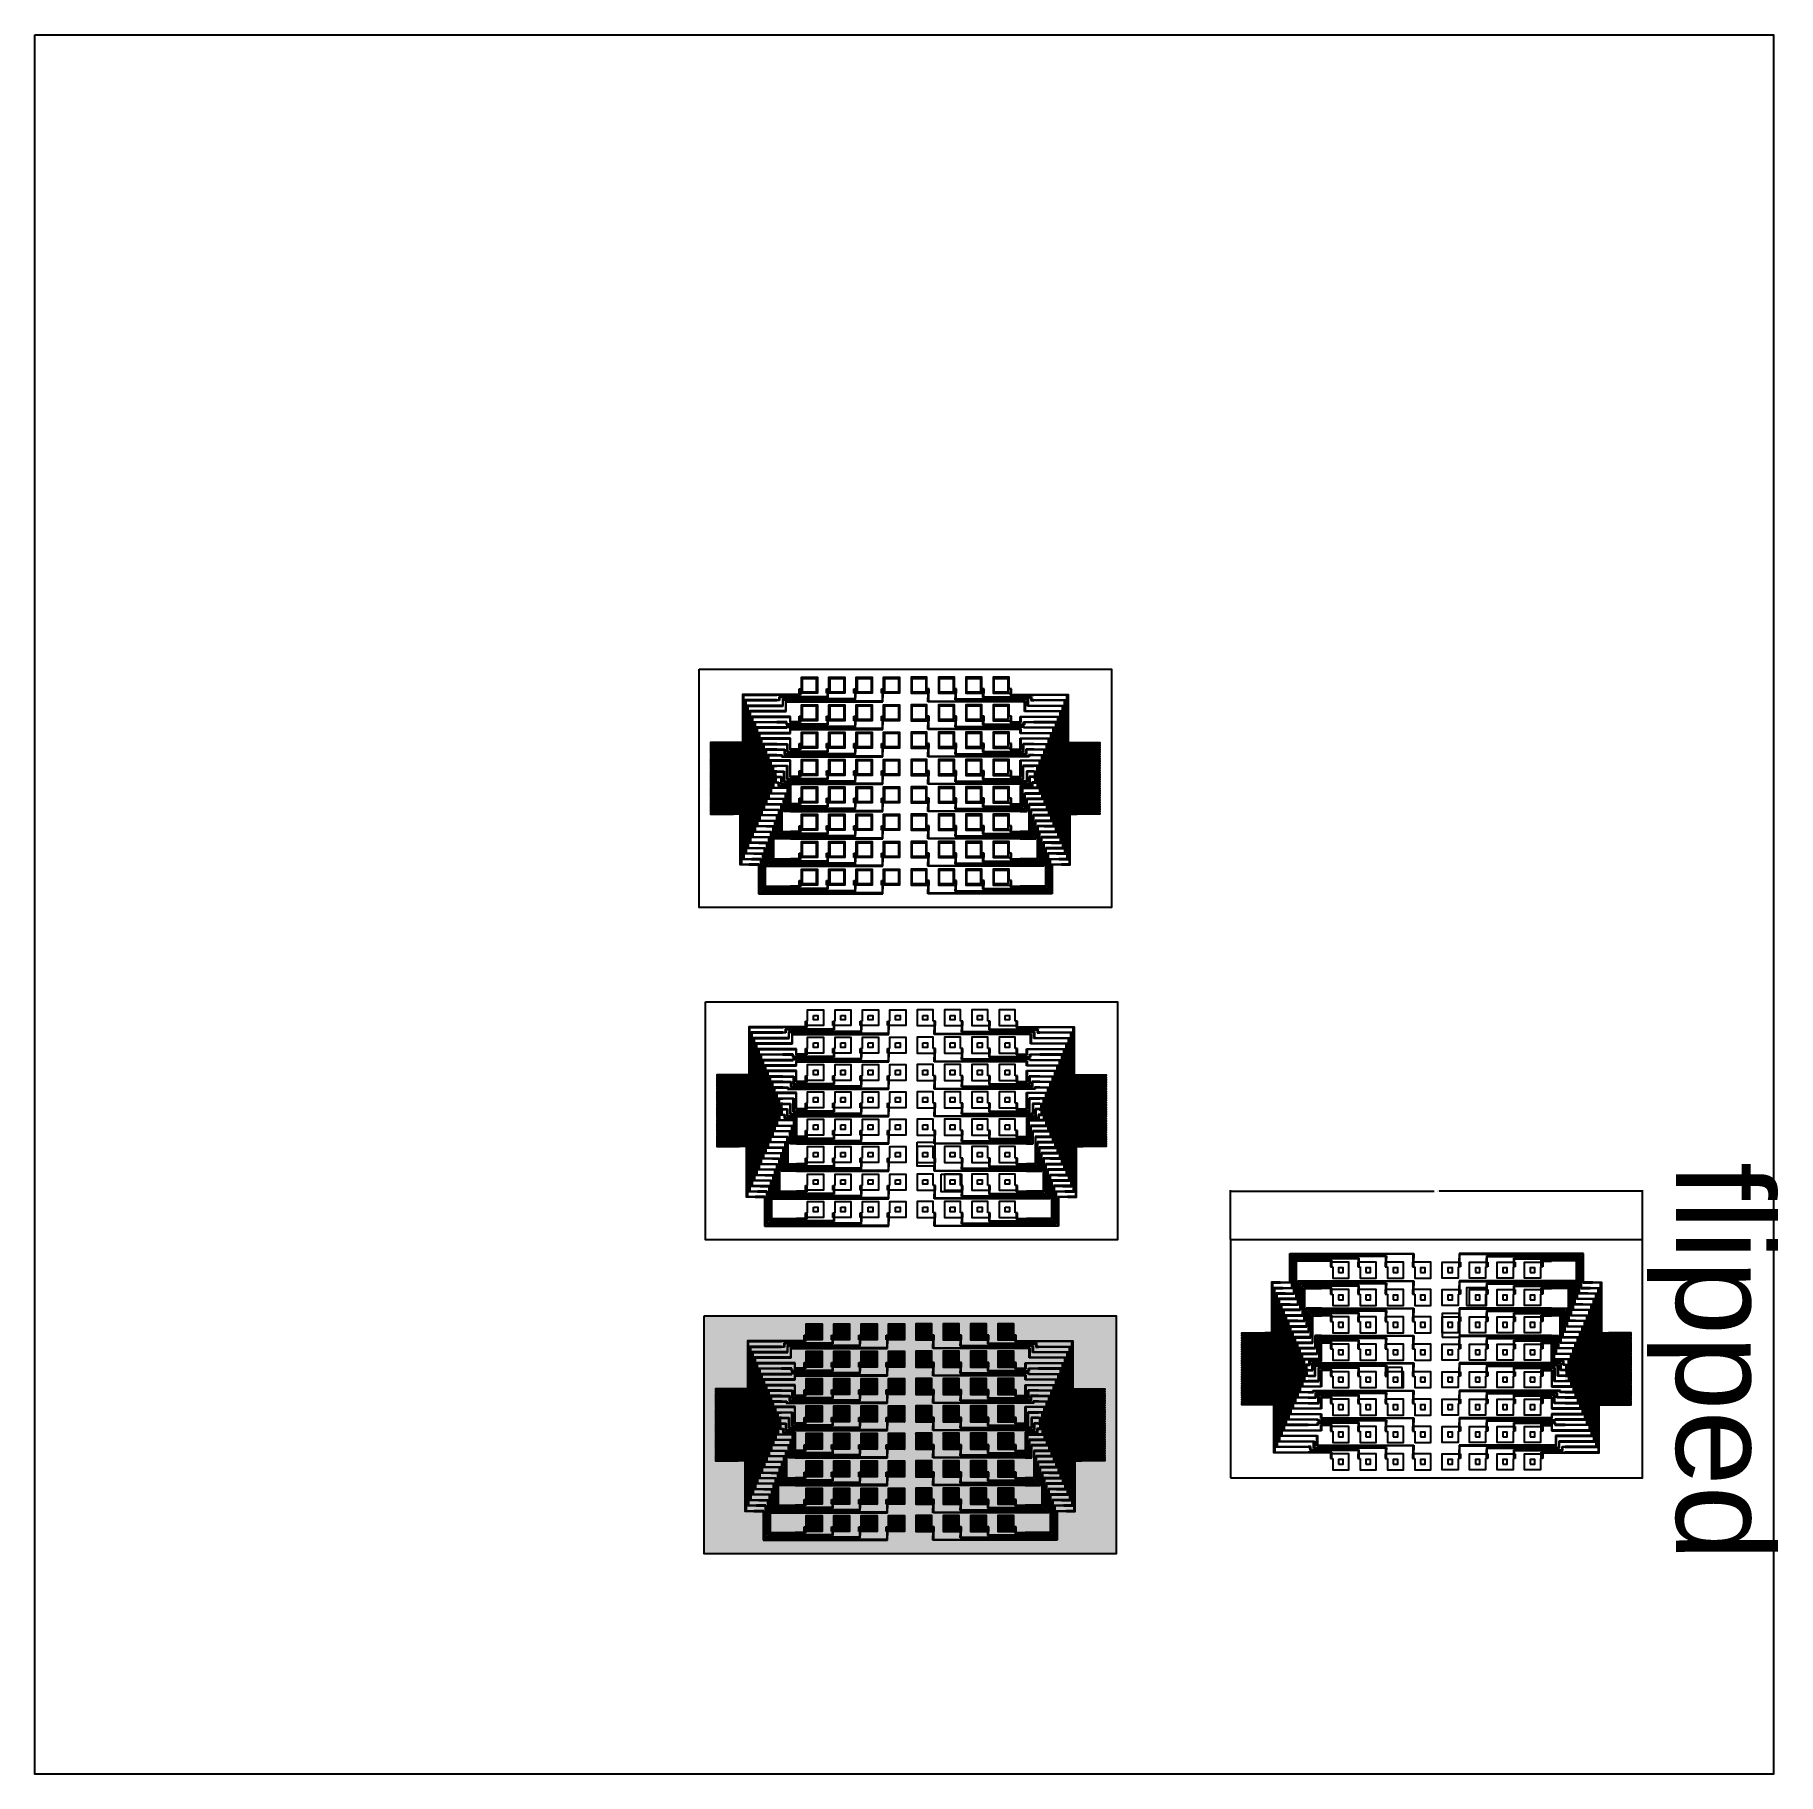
# Model space of a CAD drawing. Header units: millimetres. Extents: x -64 to 318, y -275 to 106.
import ezdxf

# ---------------------------------------------------------------- set-up
doc = ezdxf.new("R2010")
doc.units = ezdxf.units.MM
doc.header["$MEASUREMENT"] = 0
doc.styles.get("Standard").update_dxf_attribs({"font": 'arial.ttf'})
doc.dimstyles.get("Standard").update_dxf_attribs({"dimtxt": 0.18, "dimasz": 0.18, "dimexe": 0.18, "dimexo": 0.0625, "dimgap": 0.09, "dimtad": 0, "dimtih": 1, "dimtoh": 1, "dimdec": 4, "dimzin": 0, "dimdsep": 46, "dimtxsty": 'Standard', "dimcen": 0.09, "dimadec": 0, "dimazin": 0, "dimtfac": 1, "dimtdec": 4, "dimtofl": 0, "dimtmove": 0, "dimatfit": 3, "dimfxl": 1, "dimtolj": 1, "dimtzin": 0, "dimarcsym": 0})

msp = doc.modelspace()

# ---------------------------------------------------------------- texts
msp.add_text('flipped', height=21.217688, rotation=270).set_placement((295.82181, -140.46363))

# ---------------------------------------------------------------- blocks, each defined once
blk = doc.blocks.new('*U6')
at = {"color": 4}
blk.add_lwpolyline([(-1.5, 1.5), (1.5, 1.5), (1.5, -1.5), (-1.5, -1.5)], close=True, dxfattribs=at)
blk = doc.blocks.new('*U7')
at = {"color": 0, "linetype": 'ByBlock', "lineweight": -2, "transparency": 16777216}
for p in [(0, 0), (6, 0), (12, 0), (18, 0), (24, 0), (30, 0), (36, 0), (42, 0), (0, -6), (6, -6), (12, -6), (18, -6), (24, -6), (30, -6), (36, -6), (42, -6), (0, -12), (6, -12), (12, -12), (18, -12), (24, -12), (30, -12), (36, -12), (42, -12), (0, -18), (6, -18), (12, -18), (18, -18), (24, -18), (30, -18), (36, -18), (42, -18), (0, -24), (6, -24), (12, -24), (18, -24), (24, -24), (30, -24), (36, -24), (42, -24), (0, -30), (6, -30), (12, -30), (18, -30), (24, -30), (30, -30), (36, -30), (42, -30), (0, -36), (6, -36), (12, -36), (18, -36), (24, -36), (30, -36), (36, -36), (42, -36), (0, -42), (6, -42), (12, -42), (18, -42), (24, -42), (30, -42), (36, -42), (42, -42)]:
    blk.add_blockref('*U6', p, dxfattribs=at)
blk = doc.blocks.new('*U8')
at = {"color": 3}
for p, q in [((-2, -1.75), (-2, -0.75)), ((-2, -0.75), (-1.5, -0.75)), ((-1.5, -1.75), (-2, -1.75)), ((-1.5, -0.75), (-1.5, -0.75))]:
    blk.add_line(p, q, dxfattribs=at)
blk.add_lwpolyline([(-1.5, -0.75), (-1.5, 1.75), (2, 1.75), (2, -1.75), (-1.5, -1.75)], dxfattribs=at)
blk = doc.blocks.new('*U9')
at = {"color": 0, "linetype": 'ByBlock', "lineweight": -2, "transparency": 16777216}
for p in [(0, 0), (6, 0), (12, 0), (18, 0), (0, -6), (6, -6), (12, -6), (18, -6), (0, -12), (6, -12), (12, -12), (18, -12), (0, -18), (6, -18), (12, -18), (18, -18), (0, -24), (6, -24), (12, -24), (18, -24), (0, -30), (6, -30), (12, -30), (18, -30), (0, -36), (6, -36), (12, -36), (18, -36), (0, -42), (6, -42), (12, -42), (18, -42)]:
    blk.add_blockref('*U8', p, dxfattribs=at)
blk = doc.blocks.new('*U10')
blk.add_lwpolyline([(-0.125, 2.5), (-0.125, -2.5), (0.125, -2.5), (0.125, 2.5)])
blk = doc.blocks.new('*U11')
at = {"color": 0, "linetype": 'ByBlock', "lineweight": -2, "transparency": 16777216}
for p in [(0, 0), (0.5, 0), (1, 0), (1.5, 0), (2, 0), (2.5, 0), (3, 0), (3.5, 0), (4, 0), (4.5, 0), (5, 0), (5.5, 0), (6, 0), (6.5, 0), (7, 0), (7.5, 0), (8, 0), (8.5, 0), (9, 0), (9.5, 0), (10, 0), (10.5, 0), (11, 0), (11.5, 0), (12, 0), (12.5, 0), (13, 0), (13.5, 0), (14, 0), (14.5, 0), (15, 0), (15.5, 0)]:
    blk.add_blockref('*U10', p, dxfattribs=at)
blk = doc.blocks.new('*U12')
for p, q in [((-8.03, 0.28), (-10.12, 0.28)), ((-7.88, 0.13), (-10.12, 0.13)), ((-8.03, 1.38), (-8.03, 0.28)), ((-8.03, 1.38), (-7.88, 1.38)), ((-8.03, 0.28), (-8.03, 0.28)), ((-7.88, 1.38), (-7.88, 0.13)), ((-2.03, 1.38), (-2.03, -0.22)), ((-2.03, 1.38), (-1.88, 1.38)), ((-2, 0.17), (-2, 0.17)), ((-1.88, 1.38), (-1.88, 0.13)), ((-1.88, 0.13), (-1.88, -0.37)), ((3.97, 1.38), (3.97, -0.22)), ((3.97, 1.38), (4.12, 1.38)), ((4, 0.17), (4, 0.17)), ((4.12, 1.38), (4.12, 0.13)), ((4.12, 0.13), (4.12, -0.37)), ((9.97, 1.38), (9.97, -0.22)), ((9.97, 1.38), (10.12, 1.38)), ((10, 0.17), (10, 0.17)), ((10.12, 1.38), (10.12, 0.13)), ((10.12, 0.13), (10.12, -0.37)), ((-2.03, -0.22), (-10.12, -0.22)), ((-1.88, -0.37), (-10.12, -0.37)), ((3.97, -0.72), (-10.12, -0.72)), ((-10.12, -0.88), (4.12, -0.88)), ((9.97, -1.22), (-10.12, -1.22)), ((-10.12, -1.38), (10.12, -1.38)), ((3.97, -0.22), (3.97, -0.72)), ((4.12, -0.88), (4.12, -0.37)), ((9.97, -0.22), (9.97, -0.72)), ((9.97, -0.72), (9.97, -1.22)), ((10.12, -0.88), (10.12, -0.37)), ((10.12, -1.38), (10.12, -0.88))]:
    blk.add_line(p, q)
blk = doc.blocks.new('*U13')
at = {"color": 0, "linetype": 'ByBlock', "lineweight": -2, "transparency": 16777216}
for p in [(0, 0), (0, -6), (0, -12), (0, -18), (0, -24), (0, -30), (0, -36), (0, -42)]:
    blk.add_blockref('*U12', p, dxfattribs=at)
blk = doc.blocks.new('*U14')
at = {"color": 3}
for p, q in [((-2, -1.75), (-2, -0.75)), ((-2, -0.75), (-1.5, -0.75)), ((-1.5, -1.75), (-2, -1.75)), ((-1.5, -0.75), (-1.5, -0.75))]:
    blk.add_line(p, q, dxfattribs=at)
blk.add_lwpolyline([(-1.5, -0.75), (-1.5, 1.75), (2, 1.75), (2, -1.75), (-1.5, -1.75)], dxfattribs=at)
blk = doc.blocks.new('*U15')
at = {"color": 0, "linetype": 'ByBlock', "lineweight": -2, "transparency": 16777216}
for p in [(0, 0), (6, 0), (12, 0), (18, 0), (0, -6), (6, -6), (12, -6), (18, -6), (0, -12), (6, -12), (12, -12), (18, -12), (0, -18), (6, -18), (12, -18), (18, -18), (0, -24), (6, -24), (12, -24), (18, -24), (0, -30), (6, -30), (12, -30), (18, -30), (0, -36), (6, -36), (12, -36), (18, -36), (0, -42), (6, -42), (12, -42), (18, -42)]:
    blk.add_blockref('*U14', p, dxfattribs=at)
blk = doc.blocks.new('*U16')
blk.add_lwpolyline([(-0.125, 2.5), (-0.125, -2.5), (0.125, -2.5), (0.125, 2.5)])
blk = doc.blocks.new('*U17')
at = {"color": 0, "linetype": 'ByBlock', "lineweight": -2, "transparency": 16777216}
for p in [(0, 0), (0.5, 0), (1, 0), (1.5, 0), (2, 0), (2.5, 0), (3, 0), (3.5, 0), (4, 0), (4.5, 0), (5, 0), (5.5, 0), (6, 0), (6.5, 0), (7, 0), (7.5, 0), (8, 0), (8.5, 0), (9, 0), (9.5, 0), (10, 0), (10.5, 0), (11, 0), (11.5, 0), (12, 0), (12.5, 0), (13, 0), (13.5, 0), (14, 0), (14.5, 0), (15, 0), (15.5, 0)]:
    blk.add_blockref('*U16', p, dxfattribs=at)
blk = doc.blocks.new('*U18')
for p, q in [((-8.03, 0.28), (-10.12, 0.28)), ((-7.88, 0.13), (-10.12, 0.13)), ((-8.03, 1.38), (-8.03, 0.28)), ((-8.03, 1.38), (-7.88, 1.38)), ((-8.03, 0.28), (-8.03, 0.28)), ((-7.88, 1.38), (-7.88, 0.13)), ((-2.03, 1.38), (-2.03, -0.22)), ((-2.03, 1.38), (-1.88, 1.38)), ((-2, 0.17), (-2, 0.17)), ((-1.88, 1.38), (-1.88, 0.13)), ((-1.88, 0.13), (-1.88, -0.37)), ((3.97, 1.38), (3.97, -0.22)), ((3.97, 1.38), (4.12, 1.38)), ((4, 0.17), (4, 0.17)), ((4.12, 1.38), (4.12, 0.13)), ((4.12, 0.13), (4.12, -0.37)), ((9.97, 1.38), (9.97, -0.22)), ((9.97, 1.38), (10.12, 1.38)), ((10, 0.17), (10, 0.17)), ((10.12, 1.38), (10.12, 0.13)), ((10.12, 0.13), (10.12, -0.37)), ((-2.03, -0.22), (-10.12, -0.22)), ((-1.88, -0.37), (-10.12, -0.37)), ((3.97, -0.72), (-10.12, -0.72)), ((-10.12, -0.88), (4.12, -0.88)), ((9.97, -1.22), (-10.12, -1.22)), ((-10.12, -1.38), (10.12, -1.38)), ((3.97, -0.22), (3.97, -0.72)), ((4.12, -0.88), (4.12, -0.37)), ((9.97, -0.22), (9.97, -0.72)), ((9.97, -0.72), (9.97, -1.22)), ((10.12, -0.88), (10.12, -0.37)), ((10.12, -1.38), (10.12, -0.88))]:
    blk.add_line(p, q)
blk = doc.blocks.new('*U19')
at = {"color": 0, "linetype": 'ByBlock', "lineweight": -2, "transparency": 16777216}
for p in [(0, 0), (0, -6), (0, -12), (0, -18), (0, -24), (0, -30), (0, -36), (0, -42)]:
    blk.add_blockref('*U18', p, dxfattribs=at)
blk = doc.blocks.new('*U20')
at = {"color": 3}
for p, q in [((-2, -1.75), (-2, -0.75)), ((-2, -0.75), (-1.5, -0.75)), ((-1.5, -1.75), (-2, -1.75)), ((-1.5, -0.75), (-1.5, -0.75))]:
    blk.add_line(p, q, dxfattribs=at)
blk.add_lwpolyline([(-1.5, -0.75), (-1.5, 1.75), (2, 1.75), (2, -1.75), (-1.5, -1.75)], dxfattribs=at)
blk = doc.blocks.new('*U21')
at = {"color": 0, "linetype": 'ByBlock', "lineweight": -2, "transparency": 16777216}
for p in [(0, 0), (6, 0), (12, 0), (18, 0), (0, -6), (6, -6), (12, -6), (18, -6), (0, -12), (6, -12), (12, -12), (18, -12), (0, -18), (6, -18), (12, -18), (18, -18), (0, -24), (6, -24), (12, -24), (18, -24), (0, -30), (6, -30), (12, -30), (18, -30), (0, -36), (6, -36), (12, -36), (18, -36), (0, -42), (6, -42), (12, -42), (18, -42)]:
    blk.add_blockref('*U20', p, dxfattribs=at)
blk = doc.blocks.new('*U22')
blk.add_lwpolyline([(-0.125, 2.5), (-0.125, -2.5), (0.125, -2.5), (0.125, 2.5)])
blk = doc.blocks.new('*U23')
at = {"color": 0, "linetype": 'ByBlock', "lineweight": -2, "transparency": 16777216}
for p in [(0, 0), (0.5, 0), (1, 0), (1.5, 0), (2, 0), (2.5, 0), (3, 0), (3.5, 0), (4, 0), (4.5, 0), (5, 0), (5.5, 0), (6, 0), (6.5, 0), (7, 0), (7.5, 0), (8, 0), (8.5, 0), (9, 0), (9.5, 0), (10, 0), (10.5, 0), (11, 0), (11.5, 0), (12, 0), (12.5, 0), (13, 0), (13.5, 0), (14, 0), (14.5, 0), (15, 0), (15.5, 0)]:
    blk.add_blockref('*U22', p, dxfattribs=at)
blk = doc.blocks.new('*U24')
for p, q in [((-8.03, 0.28), (-10.12, 0.28)), ((-7.88, 0.13), (-10.12, 0.13)), ((-8.03, 1.38), (-8.03, 0.28)), ((-8.03, 1.38), (-7.88, 1.38)), ((-8.03, 0.28), (-8.03, 0.28)), ((-7.88, 1.38), (-7.88, 0.13)), ((-2.03, 1.38), (-2.03, -0.22)), ((-2.03, 1.38), (-1.88, 1.38)), ((-2, 0.17), (-2, 0.17)), ((-1.88, 1.38), (-1.88, 0.13)), ((-1.88, 0.13), (-1.88, -0.37)), ((3.97, 1.38), (3.97, -0.22)), ((3.97, 1.38), (4.12, 1.38)), ((4, 0.17), (4, 0.17)), ((4.12, 1.38), (4.12, 0.13)), ((4.12, 0.13), (4.12, -0.37)), ((9.97, 1.38), (9.97, -0.22)), ((9.97, 1.38), (10.12, 1.38)), ((10, 0.17), (10, 0.17)), ((10.12, 1.38), (10.12, 0.13)), ((10.12, 0.13), (10.12, -0.37)), ((-2.03, -0.22), (-10.12, -0.22)), ((-1.88, -0.37), (-10.12, -0.37)), ((3.97, -0.72), (-10.12, -0.72)), ((-10.12, -0.88), (4.12, -0.88)), ((9.97, -1.22), (-10.12, -1.22)), ((-10.12, -1.38), (10.12, -1.38)), ((3.97, -0.22), (3.97, -0.72)), ((4.12, -0.88), (4.12, -0.37)), ((9.97, -0.22), (9.97, -0.72)), ((9.97, -0.72), (9.97, -1.22)), ((10.12, -0.88), (10.12, -0.37)), ((10.12, -1.38), (10.12, -0.88))]:
    blk.add_line(p, q)
blk = doc.blocks.new('*U25')
at = {"color": 0, "linetype": 'ByBlock', "lineweight": -2, "transparency": 16777216}
for p in [(0, 0), (0, -6), (0, -12), (0, -18), (0, -24), (0, -30), (0, -36), (0, -42)]:
    blk.add_blockref('*U24', p, dxfattribs=at)
blk = doc.blocks.new('*U26')
at = {"color": 3}
for p, q in [((-2, -1.75), (-2, -0.75)), ((-2, -0.75), (-1.5, -0.75)), ((-1.5, -1.75), (-2, -1.75)), ((-1.5, -0.75), (-1.5, -0.75))]:
    blk.add_line(p, q, dxfattribs=at)
blk.add_lwpolyline([(-1.5, -0.75), (-1.5, 1.75), (2, 1.75), (2, -1.75), (-1.5, -1.75)], dxfattribs=at)
blk = doc.blocks.new('*U27')
at = {"color": 0, "linetype": 'ByBlock', "lineweight": -2, "transparency": 16777216}
for p in [(0, 0), (6, 0), (12, 0), (18, 0), (0, -6), (6, -6), (12, -6), (18, -6), (0, -12), (6, -12), (12, -12), (18, -12), (0, -18), (6, -18), (12, -18), (18, -18), (0, -24), (6, -24), (12, -24), (18, -24), (0, -30), (6, -30), (12, -30), (18, -30), (0, -36), (6, -36), (12, -36), (18, -36), (0, -42), (6, -42), (12, -42), (18, -42)]:
    blk.add_blockref('*U26', p, dxfattribs=at)
blk = doc.blocks.new('*U28')
blk.add_lwpolyline([(-0.125, 2.5), (-0.125, -2.5), (0.125, -2.5), (0.125, 2.5)])
blk = doc.blocks.new('*U29')
at = {"color": 0, "linetype": 'ByBlock', "lineweight": -2, "transparency": 16777216}
for p in [(0, 0), (0.5, 0), (1, 0), (1.5, 0), (2, 0), (2.5, 0), (3, 0), (3.5, 0), (4, 0), (4.5, 0), (5, 0), (5.5, 0), (6, 0), (6.5, 0), (7, 0), (7.5, 0), (8, 0), (8.5, 0), (9, 0), (9.5, 0), (10, 0), (10.5, 0), (11, 0), (11.5, 0), (12, 0), (12.5, 0), (13, 0), (13.5, 0), (14, 0), (14.5, 0), (15, 0), (15.5, 0)]:
    blk.add_blockref('*U28', p, dxfattribs=at)
blk = doc.blocks.new('*U30')
for p, q in [((-8.03, 0.28), (-10.12, 0.28)), ((-7.88, 0.13), (-10.12, 0.13)), ((-8.03, 1.38), (-8.03, 0.28)), ((-8.03, 1.38), (-7.88, 1.38)), ((-8.03, 0.28), (-8.03, 0.28)), ((-7.88, 1.38), (-7.88, 0.13)), ((-2.03, 1.38), (-2.03, -0.22)), ((-2.03, 1.38), (-1.88, 1.38)), ((-2, 0.17), (-2, 0.17)), ((-1.88, 1.38), (-1.88, 0.13)), ((-1.88, 0.13), (-1.88, -0.37)), ((3.97, 1.38), (3.97, -0.22)), ((3.97, 1.38), (4.12, 1.38)), ((4, 0.17), (4, 0.17)), ((4.12, 1.38), (4.12, 0.13)), ((4.12, 0.13), (4.12, -0.37)), ((9.97, 1.38), (9.97, -0.22)), ((9.97, 1.38), (10.12, 1.38)), ((10, 0.17), (10, 0.17)), ((10.12, 1.38), (10.12, 0.13)), ((10.12, 0.13), (10.12, -0.37)), ((-2.03, -0.22), (-10.12, -0.22)), ((-1.88, -0.37), (-10.12, -0.37)), ((3.97, -0.72), (-10.12, -0.72)), ((-10.12, -0.88), (4.12, -0.88)), ((9.97, -1.22), (-10.12, -1.22)), ((-10.12, -1.38), (10.12, -1.38)), ((3.97, -0.22), (3.97, -0.72)), ((4.12, -0.88), (4.12, -0.37)), ((9.97, -0.22), (9.97, -0.72)), ((9.97, -0.72), (9.97, -1.22)), ((10.12, -0.88), (10.12, -0.37)), ((10.12, -1.38), (10.12, -0.88))]:
    blk.add_line(p, q)
blk = doc.blocks.new('*U31')
at = {"color": 0, "linetype": 'ByBlock', "lineweight": -2, "transparency": 16777216}
for p in [(0, 0), (0, -6), (0, -12), (0, -18), (0, -24), (0, -30), (0, -36), (0, -42)]:
    blk.add_blockref('*U30', p, dxfattribs=at)
blk = doc.blocks.new('*U32')
at = {"color": 4}
blk.add_lwpolyline([(-0.5, 0.5), (0.5, 0.5), (0.5, -0.5), (-0.5, -0.5)], close=True, dxfattribs=at)
blk = doc.blocks.new('*U33')
at = {"color": 0, "linetype": 'ByBlock', "lineweight": -2, "transparency": 16777216}
for p in [(0, 0), (6, 0), (12, 0), (18, 0), (24, 0), (30, 0), (36, 0), (42, 0), (0, -6), (6, -6), (12, -6), (18, -6), (24, -6), (30, -6), (36, -6), (42, -6), (0, -12), (6, -12), (12, -12), (18, -12), (24, -12), (30, -12), (36, -12), (42, -12), (0, -18), (6, -18), (12, -18), (18, -18), (24, -18), (30, -18), (36, -18), (42, -18), (0, -24), (6, -24), (12, -24), (18, -24), (24, -24), (30, -24), (36, -24), (42, -24), (0, -30), (6, -30), (12, -30), (18, -30), (24, -30), (30, -30), (36, -30), (42, -30), (0, -36), (6, -36), (12, -36), (18, -36), (24, -36), (30, -36), (36, -36), (42, -36), (0, -42), (6, -42), (12, -42), (18, -42), (24, -42), (30, -42), (36, -42), (42, -42)]:
    blk.add_blockref('*U32', p, dxfattribs=at)
blk = doc.blocks.new('*U34')
at = {"color": 3}
for p, q in [((-2, -1.75), (-2, -0.75)), ((-2, -0.75), (-1.5, -0.75)), ((-1.5, -1.75), (-2, -1.75)), ((-1.5, -0.75), (-1.5, -0.75))]:
    blk.add_line(p, q, dxfattribs=at)
blk.add_lwpolyline([(-1.5, -0.75), (-1.5, 1.75), (2, 1.75), (2, -1.75), (-1.5, -1.75)], dxfattribs=at)
blk = doc.blocks.new('*U35')
at = {"color": 0, "linetype": 'ByBlock', "lineweight": -2, "transparency": 16777216}
for p in [(0, 0), (6, 0), (12, 0), (18, 0), (0, -6), (6, -6), (12, -6), (18, -6), (0, -12), (6, -12), (12, -12), (18, -12), (0, -18), (6, -18), (12, -18), (18, -18), (0, -24), (6, -24), (12, -24), (18, -24), (0, -30), (6, -30), (12, -30), (18, -30), (0, -36), (6, -36), (12, -36), (18, -36), (0, -42), (6, -42), (12, -42), (18, -42)]:
    blk.add_blockref('*U34', p, dxfattribs=at)
blk = doc.blocks.new('*U36')
blk.add_lwpolyline([(-0.125, 2.5), (-0.125, -2.5), (0.125, -2.5), (0.125, 2.5)])
blk = doc.blocks.new('*U37')
at = {"color": 0, "linetype": 'ByBlock', "lineweight": -2, "transparency": 16777216}
for p in [(0, 0), (0.5, 0), (1, 0), (1.5, 0), (2, 0), (2.5, 0), (3, 0), (3.5, 0), (4, 0), (4.5, 0), (5, 0), (5.5, 0), (6, 0), (6.5, 0), (7, 0), (7.5, 0), (8, 0), (8.5, 0), (9, 0), (9.5, 0), (10, 0), (10.5, 0), (11, 0), (11.5, 0), (12, 0), (12.5, 0), (13, 0), (13.5, 0), (14, 0), (14.5, 0), (15, 0), (15.5, 0)]:
    blk.add_blockref('*U36', p, dxfattribs=at)
blk = doc.blocks.new('*U38')
for p, q in [((-8.03, 0.28), (-10.12, 0.28)), ((-7.88, 0.13), (-10.12, 0.13)), ((-8.03, 1.38), (-8.03, 0.28)), ((-8.03, 1.38), (-7.88, 1.38)), ((-8.03, 0.28), (-8.03, 0.28)), ((-7.88, 1.38), (-7.88, 0.13)), ((-2.03, 1.38), (-2.03, -0.22)), ((-2.03, 1.38), (-1.88, 1.38)), ((-2, 0.17), (-2, 0.17)), ((-1.88, 1.38), (-1.88, 0.13)), ((-1.88, 0.13), (-1.88, -0.37)), ((3.97, 1.38), (3.97, -0.22)), ((3.97, 1.38), (4.12, 1.38)), ((4, 0.17), (4, 0.17)), ((4.12, 1.38), (4.12, 0.13)), ((4.12, 0.13), (4.12, -0.37)), ((9.97, 1.38), (9.97, -0.22)), ((9.97, 1.38), (10.12, 1.38)), ((10, 0.17), (10, 0.17)), ((10.12, 1.38), (10.12, 0.13)), ((10.12, 0.13), (10.12, -0.37)), ((-2.03, -0.22), (-10.12, -0.22)), ((-1.88, -0.37), (-10.12, -0.37)), ((3.97, -0.72), (-10.12, -0.72)), ((-10.12, -0.88), (4.12, -0.88)), ((9.97, -1.22), (-10.12, -1.22)), ((-10.12, -1.38), (10.12, -1.38)), ((3.97, -0.22), (3.97, -0.72)), ((4.12, -0.88), (4.12, -0.37)), ((9.97, -0.22), (9.97, -0.72)), ((9.97, -0.72), (9.97, -1.22)), ((10.12, -0.88), (10.12, -0.37)), ((10.12, -1.38), (10.12, -0.88))]:
    blk.add_line(p, q)
blk = doc.blocks.new('*U39')
at = {"color": 0, "linetype": 'ByBlock', "lineweight": -2, "transparency": 16777216}
for p in [(0, 0), (0, -6), (0, -12), (0, -18), (0, -24), (0, -30), (0, -36), (0, -42)]:
    blk.add_blockref('*U38', p, dxfattribs=at)
blk = doc.blocks.new('*U40')
at = {"color": 3}
for p, q in [((-2, -1.75), (-2, -0.75)), ((-2, -0.75), (-1.5, -0.75)), ((-1.5, -1.75), (-2, -1.75)), ((-1.5, -0.75), (-1.5, -0.75))]:
    blk.add_line(p, q, dxfattribs=at)
blk.add_lwpolyline([(-1.5, -0.75), (-1.5, 1.75), (2, 1.75), (2, -1.75), (-1.5, -1.75)], dxfattribs=at)
blk = doc.blocks.new('*U41')
at = {"color": 0, "linetype": 'ByBlock', "lineweight": -2, "transparency": 16777216}
for p in [(0, 0), (6, 0), (12, 0), (18, 0), (0, -6), (6, -6), (12, -6), (18, -6), (0, -12), (6, -12), (12, -12), (18, -12), (0, -18), (6, -18), (12, -18), (18, -18), (0, -24), (6, -24), (12, -24), (18, -24), (0, -30), (6, -30), (12, -30), (18, -30), (0, -36), (6, -36), (12, -36), (18, -36), (0, -42), (6, -42), (12, -42), (18, -42)]:
    blk.add_blockref('*U40', p, dxfattribs=at)
blk = doc.blocks.new('*U42')
blk.add_lwpolyline([(-0.125, 2.5), (-0.125, -2.5), (0.125, -2.5), (0.125, 2.5)])
blk = doc.blocks.new('*U43')
at = {"color": 0, "linetype": 'ByBlock', "lineweight": -2, "transparency": 16777216}
for p in [(0, 0), (0.5, 0), (1, 0), (1.5, 0), (2, 0), (2.5, 0), (3, 0), (3.5, 0), (4, 0), (4.5, 0), (5, 0), (5.5, 0), (6, 0), (6.5, 0), (7, 0), (7.5, 0), (8, 0), (8.5, 0), (9, 0), (9.5, 0), (10, 0), (10.5, 0), (11, 0), (11.5, 0), (12, 0), (12.5, 0), (13, 0), (13.5, 0), (14, 0), (14.5, 0), (15, 0), (15.5, 0)]:
    blk.add_blockref('*U42', p, dxfattribs=at)
blk = doc.blocks.new('*U44')
for p, q in [((-8.03, 0.28), (-10.12, 0.28)), ((-7.88, 0.13), (-10.12, 0.13)), ((-8.03, 1.38), (-8.03, 0.28)), ((-8.03, 1.38), (-7.88, 1.38)), ((-8.03, 0.28), (-8.03, 0.28)), ((-7.88, 1.38), (-7.88, 0.13)), ((-2.03, 1.38), (-2.03, -0.22)), ((-2.03, 1.38), (-1.88, 1.38)), ((-2, 0.17), (-2, 0.17)), ((-1.88, 1.38), (-1.88, 0.13)), ((-1.88, 0.13), (-1.88, -0.37)), ((3.97, 1.38), (3.97, -0.22)), ((3.97, 1.38), (4.12, 1.38)), ((4, 0.17), (4, 0.17)), ((4.12, 1.38), (4.12, 0.13)), ((4.12, 0.13), (4.12, -0.37)), ((9.97, 1.38), (9.97, -0.22)), ((9.97, 1.38), (10.12, 1.38)), ((10, 0.17), (10, 0.17)), ((10.12, 1.38), (10.12, 0.13)), ((10.12, 0.13), (10.12, -0.37)), ((-2.03, -0.22), (-10.12, -0.22)), ((-1.88, -0.37), (-10.12, -0.37)), ((3.97, -0.72), (-10.12, -0.72)), ((-10.12, -0.88), (4.12, -0.88)), ((9.97, -1.22), (-10.12, -1.22)), ((-10.12, -1.38), (10.12, -1.38)), ((3.97, -0.22), (3.97, -0.72)), ((4.12, -0.88), (4.12, -0.37)), ((9.97, -0.22), (9.97, -0.72)), ((9.97, -0.72), (9.97, -1.22)), ((10.12, -0.88), (10.12, -0.37)), ((10.12, -1.38), (10.12, -0.88))]:
    blk.add_line(p, q)
blk = doc.blocks.new('*U45')
at = {"color": 0, "linetype": 'ByBlock', "lineweight": -2, "transparency": 16777216}
for p in [(0, 0), (0, -6), (0, -12), (0, -18), (0, -24), (0, -30), (0, -36), (0, -42)]:
    blk.add_blockref('*U44', p, dxfattribs=at)
blk = doc.blocks.new('*U46')
at = {"color": 4}
blk.add_lwpolyline([(-0.5, 0.5), (0.5, 0.5), (0.5, -0.5), (-0.5, -0.5)], close=True, dxfattribs=at)
blk = doc.blocks.new('*U47')
at = {"color": 0, "linetype": 'ByBlock', "lineweight": -2, "transparency": 16777216}
for p in [(0, 0), (6, 0), (12, 0), (18, 0), (24, 0), (30, 0), (36, 0), (42, 0), (0, -6), (6, -6), (12, -6), (18, -6), (24, -6), (30, -6), (36, -6), (42, -6), (0, -12), (6, -12), (12, -12), (18, -12), (24, -12), (30, -12), (36, -12), (42, -12), (0, -18), (6, -18), (12, -18), (18, -18), (24, -18), (30, -18), (36, -18), (42, -18), (0, -24), (6, -24), (12, -24), (18, -24), (24, -24), (30, -24), (36, -24), (42, -24), (0, -30), (6, -30), (12, -30), (18, -30), (24, -30), (30, -30), (36, -30), (42, -30), (0, -36), (6, -36), (12, -36), (18, -36), (24, -36), (30, -36), (36, -36), (42, -36), (0, -42), (6, -42), (12, -42), (18, -42), (24, -42), (30, -42), (36, -42), (42, -42)]:
    blk.add_blockref('*U46', p, dxfattribs=at)
blk = doc.blocks.new('*U55')
at = {"color": 3}
for p, q in [((-2, -1.75), (-2, -0.75)), ((-2, -0.75), (-1.5, -0.75)), ((-1.5, -1.75), (-2, -1.75)), ((-1.5, -0.75), (-1.5, -0.75))]:
    blk.add_line(p, q, dxfattribs=at)
blk.add_lwpolyline([(-1.5, -0.75), (-1.5, 1.75), (2, 1.75), (2, -1.75), (-1.5, -1.75)], dxfattribs=at)
blk = doc.blocks.new('*U56')
at = {"color": 0, "linetype": 'ByBlock', "lineweight": -2, "transparency": 16777216}
for p in [(0, 0), (6, 0), (12, 0), (18, 0), (0, -6), (6, -6), (12, -6), (18, -6), (0, -12), (6, -12), (12, -12), (18, -12), (0, -18), (6, -18), (12, -18), (18, -18), (0, -24), (6, -24), (12, -24), (18, -24), (0, -30), (6, -30), (12, -30), (18, -30), (0, -36), (6, -36), (12, -36), (18, -36), (0, -42), (6, -42), (12, -42), (18, -42)]:
    blk.add_blockref('*U55', p, dxfattribs=at)
blk = doc.blocks.new('*U57')
blk.add_lwpolyline([(-0.125, 2.5), (-0.125, -2.5), (0.125, -2.5), (0.125, 2.5)])
blk = doc.blocks.new('*U58')
at = {"color": 0, "linetype": 'ByBlock', "lineweight": -2, "transparency": 16777216}
for p in [(0, 0), (0.5, 0), (1, 0), (1.5, 0), (2, 0), (2.5, 0), (3, 0), (3.5, 0), (4, 0), (4.5, 0), (5, 0), (5.5, 0), (6, 0), (6.5, 0), (7, 0), (7.5, 0), (8, 0), (8.5, 0), (9, 0), (9.5, 0), (10, 0), (10.5, 0), (11, 0), (11.5, 0), (12, 0), (12.5, 0), (13, 0), (13.5, 0), (14, 0), (14.5, 0), (15, 0), (15.5, 0)]:
    blk.add_blockref('*U57', p, dxfattribs=at)
blk = doc.blocks.new('*U59')
for p, q in [((-8.03, 0.28), (-10.12, 0.28)), ((-7.88, 0.13), (-10.12, 0.13)), ((-8.03, 1.38), (-8.03, 0.28)), ((-8.03, 1.38), (-7.88, 1.38)), ((-8.03, 0.28), (-8.03, 0.28)), ((-7.88, 1.38), (-7.88, 0.13)), ((-2.03, 1.38), (-2.03, -0.22)), ((-2.03, 1.38), (-1.88, 1.38)), ((-2, 0.17), (-2, 0.17)), ((-1.88, 1.38), (-1.88, 0.13)), ((-1.88, 0.13), (-1.88, -0.37)), ((3.97, 1.38), (3.97, -0.22)), ((3.97, 1.38), (4.12, 1.38)), ((4, 0.17), (4, 0.17)), ((4.12, 1.38), (4.12, 0.13)), ((4.12, 0.13), (4.12, -0.37)), ((9.97, 1.38), (9.97, -0.22)), ((9.97, 1.38), (10.12, 1.38)), ((10, 0.17), (10, 0.17)), ((10.12, 1.38), (10.12, 0.13)), ((10.12, 0.13), (10.12, -0.37)), ((-2.03, -0.22), (-10.12, -0.22)), ((-1.88, -0.37), (-10.12, -0.37)), ((3.97, -0.72), (-10.12, -0.72)), ((-10.12, -0.88), (4.12, -0.88)), ((9.97, -1.22), (-10.12, -1.22)), ((-10.12, -1.38), (10.12, -1.38)), ((3.97, -0.22), (3.97, -0.72)), ((4.12, -0.88), (4.12, -0.37)), ((9.97, -0.22), (9.97, -0.72)), ((9.97, -0.72), (9.97, -1.22)), ((10.12, -0.88), (10.12, -0.37)), ((10.12, -1.38), (10.12, -0.88))]:
    blk.add_line(p, q)
blk = doc.blocks.new('*U60')
at = {"color": 0, "linetype": 'ByBlock', "lineweight": -2, "transparency": 16777216}
for p in [(0, 0), (0, -6), (0, -12), (0, -18), (0, -24), (0, -30), (0, -36), (0, -42)]:
    blk.add_blockref('*U59', p, dxfattribs=at)
blk = doc.blocks.new('*U61')
at = {"color": 3}
for p, q in [((-2, -1.75), (-2, -0.75)), ((-2, -0.75), (-1.5, -0.75)), ((-1.5, -1.75), (-2, -1.75)), ((-1.5, -0.75), (-1.5, -0.75))]:
    blk.add_line(p, q, dxfattribs=at)
blk.add_lwpolyline([(-1.5, -0.75), (-1.5, 1.75), (2, 1.75), (2, -1.75), (-1.5, -1.75)], dxfattribs=at)
blk = doc.blocks.new('*U62')
at = {"color": 0, "linetype": 'ByBlock', "lineweight": -2, "transparency": 16777216}
for p in [(0, 0), (6, 0), (12, 0), (18, 0), (0, -6), (6, -6), (12, -6), (18, -6), (0, -12), (6, -12), (12, -12), (18, -12), (0, -18), (6, -18), (12, -18), (18, -18), (0, -24), (6, -24), (12, -24), (18, -24), (0, -30), (6, -30), (12, -30), (18, -30), (0, -36), (6, -36), (12, -36), (18, -36), (0, -42), (6, -42), (12, -42), (18, -42)]:
    blk.add_blockref('*U61', p, dxfattribs=at)
blk = doc.blocks.new('*U63')
blk.add_lwpolyline([(-0.125, 2.5), (-0.125, -2.5), (0.125, -2.5), (0.125, 2.5)])
blk = doc.blocks.new('*U64')
at = {"color": 0, "linetype": 'ByBlock', "lineweight": -2, "transparency": 16777216}
for p in [(0, 0), (0.5, 0), (1, 0), (1.5, 0), (2, 0), (2.5, 0), (3, 0), (3.5, 0), (4, 0), (4.5, 0), (5, 0), (5.5, 0), (6, 0), (6.5, 0), (7, 0), (7.5, 0), (8, 0), (8.5, 0), (9, 0), (9.5, 0), (10, 0), (10.5, 0), (11, 0), (11.5, 0), (12, 0), (12.5, 0), (13, 0), (13.5, 0), (14, 0), (14.5, 0), (15, 0), (15.5, 0)]:
    blk.add_blockref('*U63', p, dxfattribs=at)
blk = doc.blocks.new('*U65')
for p, q in [((-8.03, 0.28), (-10.12, 0.28)), ((-7.88, 0.13), (-10.12, 0.13)), ((-8.03, 1.38), (-8.03, 0.28)), ((-8.03, 1.38), (-7.88, 1.38)), ((-8.03, 0.28), (-8.03, 0.28)), ((-7.88, 1.38), (-7.88, 0.13)), ((-2.03, 1.38), (-2.03, -0.22)), ((-2.03, 1.38), (-1.88, 1.38)), ((-2, 0.17), (-2, 0.17)), ((-1.88, 1.38), (-1.88, 0.13)), ((-1.88, 0.13), (-1.88, -0.37)), ((3.97, 1.38), (3.97, -0.22)), ((3.97, 1.38), (4.12, 1.38)), ((4, 0.17), (4, 0.17)), ((4.12, 1.38), (4.12, 0.13)), ((4.12, 0.13), (4.12, -0.37)), ((9.97, 1.38), (9.97, -0.22)), ((9.97, 1.38), (10.12, 1.38)), ((10, 0.17), (10, 0.17)), ((10.12, 1.38), (10.12, 0.13)), ((10.12, 0.13), (10.12, -0.37)), ((-2.03, -0.22), (-10.12, -0.22)), ((-1.88, -0.37), (-10.12, -0.37)), ((3.97, -0.72), (-10.12, -0.72)), ((-10.12, -0.88), (4.12, -0.88)), ((9.97, -1.22), (-10.12, -1.22)), ((-10.12, -1.38), (10.12, -1.38)), ((3.97, -0.22), (3.97, -0.72)), ((4.12, -0.88), (4.12, -0.37)), ((9.97, -0.22), (9.97, -0.72)), ((9.97, -0.72), (9.97, -1.22)), ((10.12, -0.88), (10.12, -0.37)), ((10.12, -1.38), (10.12, -0.88))]:
    blk.add_line(p, q)
blk = doc.blocks.new('*U66')
at = {"color": 0, "linetype": 'ByBlock', "lineweight": -2, "transparency": 16777216}
for p in [(0, 0), (0, -6), (0, -12), (0, -18), (0, -24), (0, -30), (0, -36), (0, -42)]:
    blk.add_blockref('*U65', p, dxfattribs=at)
blk = doc.blocks.new('*U67')
at = {"color": 4}
blk.add_lwpolyline([(-0.5, 0.5), (0.5, 0.5), (0.5, -0.5), (-0.5, -0.5)], close=True, dxfattribs=at)
blk = doc.blocks.new('*U68')
at = {"color": 0, "linetype": 'ByBlock', "lineweight": -2, "transparency": 16777216}
for p in [(0, 0), (6, 0), (12, 0), (18, 0), (24, 0), (30, 0), (36, 0), (42, 0), (0, -6), (6, -6), (12, -6), (18, -6), (24, -6), (30, -6), (36, -6), (42, -6), (0, -12), (6, -12), (12, -12), (18, -12), (24, -12), (30, -12), (36, -12), (42, -12), (0, -18), (6, -18), (12, -18), (18, -18), (24, -18), (30, -18), (36, -18), (42, -18), (0, -24), (6, -24), (12, -24), (18, -24), (24, -24), (30, -24), (36, -24), (42, -24), (0, -30), (6, -30), (12, -30), (18, -30), (24, -30), (30, -30), (36, -30), (42, -30), (0, -36), (6, -36), (12, -36), (18, -36), (24, -36), (30, -36), (36, -36), (42, -36), (0, -42), (6, -42), (12, -42), (18, -42), (24, -42), (30, -42), (36, -42), (42, -42)]:
    blk.add_blockref('*U67', p, dxfattribs=at)
blk = doc.blocks.new('*D69')
at = {"color": 0, "lineweight": -2, "transparency": 16777216}
for p, q in [((198.17, -157.39), (198.17, -146.59)), ((198.35, -146.77), (242.79, -146.77)), ((288.3, -146.77), (243.86, -146.77)), ((288.48, -157.39), (288.48, -146.59))]:
    blk.add_line(p, q, dxfattribs=at)
at = {"color": 0, "transparency": 16777216}
for points in [[(198.35, -146.74), (198.35, -146.8), (198.17, -146.77)], [(288.3, -146.74), (288.3, -146.8), (288.48, -146.77)]]:
    blk.add_solid(points, dxfattribs=at)
at = {"layer": 'Defpoints', "color": 0, "transparency": 16777216}
for p in [(288.48, -146.77), (198.17, -157.45), (288.48, -157.45)]:
    blk.add_point(p, dxfattribs=at)
at = {"color": 0, "transparency": 16777216, "insert": (243.32, -146.77), "char_height": 0.18, "attachment_point": 5}
blk.add_mtext('\\A1;90.3143', dxfattribs=at)

# ---------------------------------------------------------------- dimensions: what is measured, and where the dimension line sits
dim = msp.add_linear_dim(base=(288.48035, -146.76762), p1=(198.16603, -157.4491), p2=(288.48035, -157.4491), dimstyle='Standard')
dim.commit()
dim.dimension.update_dxf_attribs({"geometry": '*D69', "text_midpoint": (243.32319, -146.76762)})

# ---------------------------------------------------------------- hatches: boundary and pattern name
h = msp.add_hatch(color=4)
h.dxf.hatch_style = 1
h.paths.add_polyline_path([(106.46558, -177.09973), (107.46558, -177.09973), (107.46558, -178.09973), (106.46558, -178.09973)], flags=16)
h.paths.add_polyline_path([(106.46558, -183.09973), (107.46558, -183.09973), (107.46558, -184.09973), (106.46558, -184.09973)], flags=16)
h.paths.add_polyline_path([(106.46558, -189.09973), (107.46558, -189.09973), (107.46558, -190.09973), (106.46558, -190.09973)], flags=16)
h.paths.add_polyline_path([(106.46558, -195.09973), (107.46558, -195.09973), (107.46558, -196.09973), (106.46558, -196.09973)], flags=16)
h.paths.add_polyline_path([(106.46558, -201.09973), (107.46558, -201.09973), (107.46558, -202.09973), (106.46558, -202.09973)], flags=16)
h.paths.add_polyline_path([(106.46558, -207.09973), (107.46558, -207.09973), (107.46558, -208.09973), (106.46558, -208.09973)], flags=16)
h.paths.add_polyline_path([(106.46558, -213.09973), (107.46558, -213.09973), (107.46558, -214.09973), (106.46558, -214.09973)], flags=16)
h.paths.add_polyline_path([(106.46558, -219.09973), (107.46558, -219.09973), (107.46558, -220.09973), (106.46558, -220.09973)], flags=16)
h.paths.add_polyline_path([(112.46558, -177.09973), (113.46558, -177.09973), (113.46558, -178.09973), (112.46558, -178.09973)], flags=16)
h.paths.add_polyline_path([(112.46558, -183.09973), (113.46558, -183.09973), (113.46558, -184.09973), (112.46558, -184.09973)], flags=16)
h.paths.add_polyline_path([(112.46558, -189.09973), (113.46558, -189.09973), (113.46558, -190.09973), (112.46558, -190.09973)], flags=16)
h.paths.add_polyline_path([(112.46558, -195.09973), (113.46558, -195.09973), (113.46558, -196.09973), (112.46558, -196.09973)], flags=16)
h.paths.add_polyline_path([(112.46558, -201.09973), (113.46558, -201.09973), (113.46558, -202.09973), (112.46558, -202.09973)], flags=16)
h.paths.add_polyline_path([(112.46558, -207.09973), (113.46558, -207.09973), (113.46558, -208.09973), (112.46558, -208.09973)], flags=16)
h.paths.add_polyline_path([(112.46558, -213.09973), (113.46558, -213.09973), (113.46558, -214.09973), (112.46558, -214.09973)], flags=16)
h.paths.add_polyline_path([(112.46558, -219.09973), (113.46558, -219.09973), (113.46558, -220.09973), (112.46558, -220.09973)], flags=16)
h.paths.add_polyline_path([(118.46558, -177.09973), (119.46558, -177.09973), (119.46558, -178.09973), (118.46558, -178.09973)], flags=16)
h.paths.add_polyline_path([(118.46558, -183.09973), (119.46558, -183.09973), (119.46558, -184.09973), (118.46558, -184.09973)], flags=16)
h.paths.add_polyline_path([(118.46558, -189.09973), (119.46558, -189.09973), (119.46558, -190.09973), (118.46558, -190.09973)], flags=16)
h.paths.add_polyline_path([(118.46558, -195.09973), (119.46558, -195.09973), (119.46558, -196.09973), (118.46558, -196.09973)], flags=16)
h.paths.add_polyline_path([(118.46558, -201.09973), (119.46558, -201.09973), (119.46558, -202.09973), (118.46558, -202.09973)], flags=16)
h.paths.add_polyline_path([(118.46558, -207.09973), (119.46558, -207.09973), (119.46558, -208.09973), (118.46558, -208.09973)], flags=16)
h.paths.add_polyline_path([(118.46558, -213.09973), (119.46558, -213.09973), (119.46558, -214.09973), (118.46558, -214.09973)], flags=16)
h.paths.add_polyline_path([(118.46558, -219.09973), (119.46558, -219.09973), (119.46558, -220.09973), (118.46558, -220.09973)], flags=16)
h.paths.add_polyline_path([(124.46558, -177.09973), (125.46558, -177.09973), (125.46558, -178.09973), (124.46558, -178.09973)], flags=16)
h.paths.add_polyline_path([(124.46558, -183.09973), (125.46558, -183.09973), (125.46558, -184.09973), (124.46558, -184.09973)], flags=16)
h.paths.add_polyline_path([(124.46558, -189.09973), (125.46558, -189.09973), (125.46558, -190.09973), (124.46558, -190.09973)], flags=16)
h.paths.add_polyline_path([(124.46558, -195.09973), (125.46558, -195.09973), (125.46558, -196.09973), (124.46558, -196.09973)], flags=16)
h.paths.add_polyline_path([(124.46558, -201.09973), (125.46558, -201.09973), (125.46558, -202.09973), (124.46558, -202.09973)], flags=16)
h.paths.add_polyline_path([(124.46558, -207.09973), (125.46558, -207.09973), (125.46558, -208.09973), (124.46558, -208.09973)], flags=16)
h.paths.add_polyline_path([(124.46558, -213.09973), (125.46558, -213.09973), (125.46558, -214.09973), (124.46558, -214.09973)], flags=16)
h.paths.add_polyline_path([(124.46558, -219.09973), (125.46558, -219.09973), (125.46558, -220.09973), (124.46558, -220.09973)], flags=16)
h.paths.add_polyline_path([(130.46558, -177.09973), (131.46558, -177.09973), (131.46558, -178.09973), (130.46558, -178.09973)], flags=16)
h.paths.add_polyline_path([(130.46558, -183.09973), (131.46558, -183.09973), (131.46558, -184.09973), (130.46558, -184.09973)], flags=16)
h.paths.add_polyline_path([(130.46558, -189.09973), (131.46558, -189.09973), (131.46558, -190.09973), (130.46558, -190.09973)], flags=16)
h.paths.add_polyline_path([(130.46558, -195.09973), (131.46558, -195.09973), (131.46558, -196.09973), (130.46558, -196.09973)], flags=16)
h.paths.add_polyline_path([(130.46558, -201.09973), (131.46558, -201.09973), (131.46558, -202.09973), (130.46558, -202.09973)], flags=16)
h.paths.add_polyline_path([(130.46558, -207.09973), (131.46558, -207.09973), (131.46558, -208.09973), (130.46558, -208.09973)], flags=16)
h.paths.add_polyline_path([(130.46558, -213.09973), (131.46558, -213.09973), (131.46558, -214.09973), (130.46558, -214.09973)], flags=16)
h.paths.add_polyline_path([(130.46558, -219.09973), (131.46558, -219.09973), (131.46558, -220.09973), (130.46558, -220.09973)], flags=16)
h.paths.add_polyline_path([(136.46558, -177.09973), (137.46558, -177.09973), (137.46558, -178.09973), (136.46558, -178.09973)], flags=16)
h.paths.add_polyline_path([(136.46558, -183.09973), (137.46558, -183.09973), (137.46558, -184.09973), (136.46558, -184.09973)], flags=16)
h.paths.add_polyline_path([(136.46558, -189.09973), (137.46558, -189.09973), (137.46558, -190.09973), (136.46558, -190.09973)], flags=16)
h.paths.add_polyline_path([(136.46558, -195.09973), (137.46558, -195.09973), (137.46558, -196.09973), (136.46558, -196.09973)], flags=16)
h.paths.add_polyline_path([(136.46558, -201.09973), (137.46558, -201.09973), (137.46558, -202.09973), (136.46558, -202.09973)], flags=16)
h.paths.add_polyline_path([(136.46558, -207.09973), (137.46558, -207.09973), (137.46558, -208.09973), (136.46558, -208.09973)], flags=16)
h.paths.add_polyline_path([(136.46558, -213.09973), (137.46558, -213.09973), (137.46558, -214.09973), (136.46558, -214.09973)], flags=16)
h.paths.add_polyline_path([(136.46558, -219.09973), (137.46558, -219.09973), (137.46558, -220.09973), (136.46558, -220.09973)], flags=16)
h.paths.add_polyline_path([(142.46558, -177.09973), (143.46558, -177.09973), (143.46558, -178.09973), (142.46558, -178.09973)], flags=16)
h.paths.add_polyline_path([(142.46558, -183.09973), (143.46558, -183.09973), (143.46558, -184.09973), (142.46558, -184.09973)], flags=16)
h.paths.add_polyline_path([(142.46558, -189.09973), (143.46558, -189.09973), (143.46558, -190.09973), (142.46558, -190.09973)], flags=16)
h.paths.add_polyline_path([(142.46558, -195.09973), (143.46558, -195.09973), (143.46558, -196.09973), (142.46558, -196.09973)], flags=16)
h.paths.add_polyline_path([(142.46558, -201.09973), (143.46558, -201.09973), (143.46558, -202.09973), (142.46558, -202.09973)], flags=16)
h.paths.add_polyline_path([(142.46558, -207.09973), (143.46558, -207.09973), (143.46558, -208.09973), (142.46558, -208.09973)], flags=16)
h.paths.add_polyline_path([(142.46558, -213.09973), (143.46558, -213.09973), (143.46558, -214.09973), (142.46558, -214.09973)], flags=16)
h.paths.add_polyline_path([(142.46558, -219.09973), (143.46558, -219.09973), (143.46558, -220.09973), (142.46558, -220.09973)], flags=16)
h.paths.add_polyline_path([(148.46558, -177.09973), (149.46558, -177.09973), (149.46558, -178.09973), (148.46558, -178.09973)], flags=16)
h.paths.add_polyline_path([(148.46558, -183.09973), (149.46558, -183.09973), (149.46558, -184.09973), (148.46558, -184.09973)], flags=16)
h.paths.add_polyline_path([(148.46558, -189.09973), (149.46558, -189.09973), (149.46558, -190.09973), (148.46558, -190.09973)], flags=16)
h.paths.add_polyline_path([(148.46558, -195.09973), (149.46558, -195.09973), (149.46558, -196.09973), (148.46558, -196.09973)], flags=16)
h.paths.add_polyline_path([(148.46558, -201.09973), (149.46558, -201.09973), (149.46558, -202.09973), (148.46558, -202.09973)], flags=16)
h.paths.add_polyline_path([(148.46558, -207.09973), (149.46558, -207.09973), (149.46558, -208.09973), (148.46558, -208.09973)], flags=16)
h.paths.add_polyline_path([(148.46558, -213.09973), (149.46558, -213.09973), (149.46558, -214.09973), (148.46558, -214.09973)], flags=16)
h.paths.add_polyline_path([(148.46558, -219.09973), (149.46558, -219.09973), (149.46558, -220.09973), (148.46558, -220.09973)], flags=16)
h.paths.add_polyline_path([(82.80841, -174.09973), (173.12274, -174.09973), (173.12274, -226.24973), (82.80841, -226.24973)])
h = msp.add_hatch()
h.set_pattern_fill('ANSI31', color=3, scale=0.5)
edge = h.paths.add_edge_path()
edge.add_line((105.21558, -184.34973), (105.21558, -181.84973))
edge.add_line((105.21558, -181.84973), (108.71558, -181.84973))
edge.add_line((108.71558, -181.84973), (108.71558, -185.34973))
edge.add_line((108.71558, -185.34973), (105.21558, -185.34973))
edge = h.paths.add_edge_path()
edge.add_line((105.21558, -185.34973), (104.71558, -185.34973))
edge = h.paths.add_edge_path()
edge.add_line((104.71558, -185.34973), (104.71558, -184.34973))
edge = h.paths.add_edge_path()
edge.add_line((104.71558, -184.34973), (105.21558, -184.34973))
edge = h.paths.add_edge_path()
edge.add_line((105.21558, -190.34973), (105.21558, -187.84973))
edge.add_line((105.21558, -187.84973), (108.71558, -187.84973))
edge.add_line((108.71558, -187.84973), (108.71558, -191.34973))
edge.add_line((108.71558, -191.34973), (105.21558, -191.34973))
edge = h.paths.add_edge_path()
edge.add_line((105.21558, -191.34973), (104.71558, -191.34973))
edge = h.paths.add_edge_path()
edge.add_line((104.71558, -191.34973), (104.71558, -190.34973))
edge = h.paths.add_edge_path()
edge.add_line((104.71558, -190.34973), (105.21558, -190.34973))
edge = h.paths.add_edge_path()
edge.add_line((105.21558, -196.34973), (105.21558, -193.84973))
edge.add_line((105.21558, -193.84973), (108.71558, -193.84973))
edge.add_line((108.71558, -193.84973), (108.71558, -197.34973))
edge.add_line((108.71558, -197.34973), (105.21558, -197.34973))
edge = h.paths.add_edge_path()
edge.add_line((105.21558, -197.34973), (104.71558, -197.34973))
edge = h.paths.add_edge_path()
edge.add_line((104.71558, -197.34973), (104.71558, -196.34973))
edge = h.paths.add_edge_path()
edge.add_line((104.71558, -196.34973), (105.21558, -196.34973))
edge = h.paths.add_edge_path()
edge.add_line((105.21558, -202.34973), (105.21558, -199.84973))
edge.add_line((105.21558, -199.84973), (108.71558, -199.84973))
edge.add_line((108.71558, -199.84973), (108.71558, -203.34973))
edge.add_line((108.71558, -203.34973), (105.21558, -203.34973))
edge = h.paths.add_edge_path()
edge.add_line((105.21558, -203.34973), (104.71558, -203.34973))
edge = h.paths.add_edge_path()
edge.add_line((104.71558, -203.34973), (104.71558, -202.34973))
edge = h.paths.add_edge_path()
edge.add_line((104.71558, -202.34973), (105.21558, -202.34973))
edge = h.paths.add_edge_path()
edge.add_line((105.21558, -208.34973), (105.21558, -205.84973))
edge.add_line((105.21558, -205.84973), (108.71558, -205.84973))
edge.add_line((108.71558, -205.84973), (108.71558, -209.34973))
edge.add_line((108.71558, -209.34973), (105.21558, -209.34973))
edge = h.paths.add_edge_path()
edge.add_line((105.21558, -209.34973), (104.71558, -209.34973))
edge = h.paths.add_edge_path()
edge.add_line((104.71558, -209.34973), (104.71558, -208.34973))
edge = h.paths.add_edge_path()
edge.add_line((104.71558, -208.34973), (105.21558, -208.34973))
edge = h.paths.add_edge_path()
edge.add_line((105.21558, -214.34973), (105.21558, -211.84973))
edge.add_line((105.21558, -211.84973), (108.71558, -211.84973))
edge.add_line((108.71558, -211.84973), (108.71558, -215.34973))
edge.add_line((108.71558, -215.34973), (105.21558, -215.34973))
edge = h.paths.add_edge_path()
edge.add_line((105.21558, -215.34973), (104.71558, -215.34973))
edge = h.paths.add_edge_path()
edge.add_line((104.71558, -215.34973), (104.71558, -214.34973))
edge = h.paths.add_edge_path()
edge.add_line((104.71558, -214.34973), (105.21558, -214.34973))
edge = h.paths.add_edge_path()
edge.add_line((105.21558, -220.34973), (105.21558, -217.84973))
edge.add_line((105.21558, -217.84973), (108.71558, -217.84973))
edge.add_line((108.71558, -217.84973), (108.71558, -221.34973))
edge.add_line((108.71558, -221.34973), (105.21558, -221.34973))
edge = h.paths.add_edge_path()
edge.add_line((105.21558, -221.34973), (104.71558, -221.34973))
edge = h.paths.add_edge_path()
edge.add_line((104.71558, -221.34973), (104.71558, -220.34973))
edge = h.paths.add_edge_path()
edge.add_line((104.71558, -220.34973), (105.21558, -220.34973))
edge = h.paths.add_edge_path()
edge.add_line((111.21558, -178.34973), (111.21558, -175.84973))
edge.add_line((111.21558, -175.84973), (114.71558, -175.84973))
edge.add_line((114.71558, -175.84973), (114.71558, -179.34973))
edge.add_line((114.71558, -179.34973), (111.21558, -179.34973))
edge = h.paths.add_edge_path()
edge.add_line((111.21558, -179.34973), (110.71558, -179.34973))
edge = h.paths.add_edge_path()
edge.add_line((110.71558, -179.34973), (110.71558, -178.34973))
edge = h.paths.add_edge_path()
edge.add_line((110.71558, -178.34973), (111.21558, -178.34973))
edge = h.paths.add_edge_path()
edge.add_line((111.21558, -184.34973), (111.21558, -181.84973))
edge.add_line((111.21558, -181.84973), (114.71558, -181.84973))
edge.add_line((114.71558, -181.84973), (114.71558, -185.34973))
edge.add_line((114.71558, -185.34973), (111.21558, -185.34973))
edge = h.paths.add_edge_path()
edge.add_line((111.21558, -185.34973), (110.71558, -185.34973))
edge = h.paths.add_edge_path()
edge.add_line((110.71558, -185.34973), (110.71558, -184.34973))
edge = h.paths.add_edge_path()
edge.add_line((110.71558, -184.34973), (111.21558, -184.34973))
edge = h.paths.add_edge_path()
edge.add_line((111.21558, -190.34973), (111.21558, -187.84973))
edge.add_line((111.21558, -187.84973), (114.71558, -187.84973))
edge.add_line((114.71558, -187.84973), (114.71558, -191.34973))
edge.add_line((114.71558, -191.34973), (111.21558, -191.34973))
edge = h.paths.add_edge_path()
edge.add_line((111.21558, -191.34973), (110.71558, -191.34973))
edge = h.paths.add_edge_path()
edge.add_line((110.71558, -191.34973), (110.71558, -190.34973))
edge = h.paths.add_edge_path()
edge.add_line((110.71558, -190.34973), (111.21558, -190.34973))
edge = h.paths.add_edge_path()
edge.add_line((111.21558, -196.34973), (111.21558, -193.84973))
edge.add_line((111.21558, -193.84973), (114.71558, -193.84973))
edge.add_line((114.71558, -193.84973), (114.71558, -197.34973))
edge.add_line((114.71558, -197.34973), (111.21558, -197.34973))
edge = h.paths.add_edge_path()
edge.add_line((111.21558, -197.34973), (110.71558, -197.34973))
edge = h.paths.add_edge_path()
edge.add_line((110.71558, -197.34973), (110.71558, -196.34973))
edge = h.paths.add_edge_path()
edge.add_line((110.71558, -196.34973), (111.21558, -196.34973))
edge = h.paths.add_edge_path()
edge.add_line((111.21558, -202.34973), (111.21558, -199.84973))
edge.add_line((111.21558, -199.84973), (114.71558, -199.84973))
edge.add_line((114.71558, -199.84973), (114.71558, -203.34973))
edge.add_line((114.71558, -203.34973), (111.21558, -203.34973))
edge = h.paths.add_edge_path()
edge.add_line((111.21558, -203.34973), (110.71558, -203.34973))
edge = h.paths.add_edge_path()
edge.add_line((110.71558, -203.34973), (110.71558, -202.34973))
edge = h.paths.add_edge_path()
edge.add_line((110.71558, -202.34973), (111.21558, -202.34973))
edge = h.paths.add_edge_path()
edge.add_line((111.21558, -208.34973), (111.21558, -205.84973))
edge.add_line((111.21558, -205.84973), (114.71558, -205.84973))
edge.add_line((114.71558, -205.84973), (114.71558, -209.34973))
edge.add_line((114.71558, -209.34973), (111.21558, -209.34973))
edge = h.paths.add_edge_path()
edge.add_line((111.21558, -209.34973), (110.71558, -209.34973))
edge = h.paths.add_edge_path()
edge.add_line((110.71558, -209.34973), (110.71558, -208.34973))
edge = h.paths.add_edge_path()
edge.add_line((110.71558, -208.34973), (111.21558, -208.34973))
edge = h.paths.add_edge_path()
edge.add_line((111.21558, -214.34973), (111.21558, -211.84973))
edge.add_line((111.21558, -211.84973), (114.71558, -211.84973))
edge.add_line((114.71558, -211.84973), (114.71558, -215.34973))
edge.add_line((114.71558, -215.34973), (111.21558, -215.34973))
edge = h.paths.add_edge_path()
edge.add_line((111.21558, -215.34973), (110.71558, -215.34973))
edge = h.paths.add_edge_path()
edge.add_line((110.71558, -215.34973), (110.71558, -214.34973))
edge = h.paths.add_edge_path()
edge.add_line((110.71558, -214.34973), (111.21558, -214.34973))
edge = h.paths.add_edge_path()
edge.add_line((111.21558, -220.34973), (111.21558, -217.84973))
edge.add_line((111.21558, -217.84973), (114.71558, -217.84973))
edge.add_line((114.71558, -217.84973), (114.71558, -221.34973))
edge.add_line((114.71558, -221.34973), (111.21558, -221.34973))
edge = h.paths.add_edge_path()
edge.add_line((111.21558, -221.34973), (110.71558, -221.34973))
edge = h.paths.add_edge_path()
edge.add_line((110.71558, -221.34973), (110.71558, -220.34973))
edge = h.paths.add_edge_path()
edge.add_line((110.71558, -220.34973), (111.21558, -220.34973))
edge = h.paths.add_edge_path()
edge.add_line((117.21558, -178.34973), (117.21558, -175.84973))
edge.add_line((117.21558, -175.84973), (120.71558, -175.84973))
edge.add_line((120.71558, -175.84973), (120.71558, -179.34973))
edge.add_line((120.71558, -179.34973), (117.21558, -179.34973))
edge = h.paths.add_edge_path()
edge.add_line((117.21558, -179.34973), (116.71558, -179.34973))
edge = h.paths.add_edge_path()
edge.add_line((116.71558, -179.34973), (116.71558, -178.34973))
edge = h.paths.add_edge_path()
edge.add_line((116.71558, -178.34973), (117.21558, -178.34973))
edge = h.paths.add_edge_path()
edge.add_line((117.21558, -184.34973), (117.21558, -181.84973))
edge.add_line((117.21558, -181.84973), (120.71558, -181.84973))
edge.add_line((120.71558, -181.84973), (120.71558, -185.34973))
edge.add_line((120.71558, -185.34973), (117.21558, -185.34973))
edge = h.paths.add_edge_path()
edge.add_line((117.21558, -185.34973), (116.71558, -185.34973))
edge = h.paths.add_edge_path()
edge.add_line((116.71558, -185.34973), (116.71558, -184.34973))
edge = h.paths.add_edge_path()
edge.add_line((116.71558, -184.34973), (117.21558, -184.34973))
edge = h.paths.add_edge_path()
edge.add_line((117.21558, -190.34973), (117.21558, -187.84973))
edge.add_line((117.21558, -187.84973), (120.71558, -187.84973))
edge.add_line((120.71558, -187.84973), (120.71558, -191.34973))
edge.add_line((120.71558, -191.34973), (117.21558, -191.34973))
edge = h.paths.add_edge_path()
edge.add_line((117.21558, -191.34973), (116.71558, -191.34973))
edge = h.paths.add_edge_path()
edge.add_line((116.71558, -191.34973), (116.71558, -190.34973))
edge = h.paths.add_edge_path()
edge.add_line((116.71558, -190.34973), (117.21558, -190.34973))
edge = h.paths.add_edge_path()
edge.add_line((117.21558, -196.34973), (117.21558, -193.84973))
edge.add_line((117.21558, -193.84973), (120.71558, -193.84973))
edge.add_line((120.71558, -193.84973), (120.71558, -197.34973))
edge.add_line((120.71558, -197.34973), (117.21558, -197.34973))
edge = h.paths.add_edge_path()
edge.add_line((117.21558, -197.34973), (116.71558, -197.34973))
edge = h.paths.add_edge_path()
edge.add_line((116.71558, -197.34973), (116.71558, -196.34973))
edge = h.paths.add_edge_path()
edge.add_line((116.71558, -196.34973), (117.21558, -196.34973))
edge = h.paths.add_edge_path()
edge.add_line((117.21558, -202.34973), (117.21558, -199.84973))
edge.add_line((117.21558, -199.84973), (120.71558, -199.84973))
edge.add_line((120.71558, -199.84973), (120.71558, -203.34973))
edge.add_line((120.71558, -203.34973), (117.21558, -203.34973))
edge = h.paths.add_edge_path()
edge.add_line((117.21558, -203.34973), (116.71558, -203.34973))
edge = h.paths.add_edge_path()
edge.add_line((116.71558, -203.34973), (116.71558, -202.34973))
edge = h.paths.add_edge_path()
edge.add_line((116.71558, -202.34973), (117.21558, -202.34973))
edge = h.paths.add_edge_path()
edge.add_line((117.21558, -208.34973), (117.21558, -205.84973))
edge.add_line((117.21558, -205.84973), (120.71558, -205.84973))
edge.add_line((120.71558, -205.84973), (120.71558, -209.34973))
edge.add_line((120.71558, -209.34973), (117.21558, -209.34973))
edge = h.paths.add_edge_path()
edge.add_line((117.21558, -209.34973), (116.71558, -209.34973))
edge = h.paths.add_edge_path()
edge.add_line((116.71558, -209.34973), (116.71558, -208.34973))
edge = h.paths.add_edge_path()
edge.add_line((116.71558, -208.34973), (117.21558, -208.34973))
edge = h.paths.add_edge_path()
edge.add_line((117.21558, -214.34973), (117.21558, -211.84973))
edge.add_line((117.21558, -211.84973), (120.71558, -211.84973))
edge.add_line((120.71558, -211.84973), (120.71558, -215.34973))
edge.add_line((120.71558, -215.34973), (117.21558, -215.34973))
edge = h.paths.add_edge_path()
edge.add_line((117.21558, -215.34973), (116.71558, -215.34973))
edge = h.paths.add_edge_path()
edge.add_line((116.71558, -215.34973), (116.71558, -214.34973))
edge = h.paths.add_edge_path()
edge.add_line((116.71558, -214.34973), (117.21558, -214.34973))
edge = h.paths.add_edge_path()
edge.add_line((117.21558, -220.34973), (117.21558, -217.84973))
edge.add_line((117.21558, -217.84973), (120.71558, -217.84973))
edge.add_line((120.71558, -217.84973), (120.71558, -221.34973))
edge.add_line((120.71558, -221.34973), (117.21558, -221.34973))
edge = h.paths.add_edge_path()
edge.add_line((117.21558, -221.34973), (116.71558, -221.34973))
edge = h.paths.add_edge_path()
edge.add_line((116.71558, -221.34973), (116.71558, -220.34973))
edge = h.paths.add_edge_path()
edge.add_line((116.71558, -220.34973), (117.21558, -220.34973))
edge = h.paths.add_edge_path()
edge.add_line((123.21558, -178.34973), (123.21558, -175.84973))
edge.add_line((123.21558, -175.84973), (126.71558, -175.84973))
edge.add_line((126.71558, -175.84973), (126.71558, -179.34973))
edge.add_line((126.71558, -179.34973), (123.21558, -179.34973))
edge = h.paths.add_edge_path()
edge.add_line((123.21558, -179.34973), (122.71558, -179.34973))
edge = h.paths.add_edge_path()
edge.add_line((122.71558, -179.34973), (122.71558, -178.34973))
edge = h.paths.add_edge_path()
edge.add_line((122.71558, -178.34973), (123.21558, -178.34973))
edge = h.paths.add_edge_path()
edge.add_line((123.21558, -184.34973), (123.21558, -181.84973))
edge.add_line((123.21558, -181.84973), (126.71558, -181.84973))
edge.add_line((126.71558, -181.84973), (126.71558, -185.34973))
edge.add_line((126.71558, -185.34973), (123.21558, -185.34973))
edge = h.paths.add_edge_path()
edge.add_line((123.21558, -185.34973), (122.71558, -185.34973))
edge = h.paths.add_edge_path()
edge.add_line((122.71558, -185.34973), (122.71558, -184.34973))
edge = h.paths.add_edge_path()
edge.add_line((122.71558, -184.34973), (123.21558, -184.34973))
edge = h.paths.add_edge_path()
edge.add_line((123.21558, -190.34973), (123.21558, -187.84973))
edge.add_line((123.21558, -187.84973), (126.71558, -187.84973))
edge.add_line((126.71558, -187.84973), (126.71558, -191.34973))
edge.add_line((126.71558, -191.34973), (123.21558, -191.34973))
edge = h.paths.add_edge_path()
edge.add_line((123.21558, -191.34973), (122.71558, -191.34973))
edge = h.paths.add_edge_path()
edge.add_line((122.71558, -191.34973), (122.71558, -190.34973))
edge = h.paths.add_edge_path()
edge.add_line((122.71558, -190.34973), (123.21558, -190.34973))
edge = h.paths.add_edge_path()
edge.add_line((123.21558, -196.34973), (123.21558, -193.84973))
edge.add_line((123.21558, -193.84973), (126.71558, -193.84973))
edge.add_line((126.71558, -193.84973), (126.71558, -197.34973))
edge.add_line((126.71558, -197.34973), (123.21558, -197.34973))
edge = h.paths.add_edge_path()
edge.add_line((123.21558, -197.34973), (122.71558, -197.34973))
edge = h.paths.add_edge_path()
edge.add_line((122.71558, -197.34973), (122.71558, -196.34973))
edge = h.paths.add_edge_path()
edge.add_line((122.71558, -196.34973), (123.21558, -196.34973))
edge = h.paths.add_edge_path()
edge.add_line((123.21558, -202.34973), (123.21558, -199.84973))
edge.add_line((123.21558, -199.84973), (126.71558, -199.84973))
edge.add_line((126.71558, -199.84973), (126.71558, -203.34973))
edge.add_line((126.71558, -203.34973), (123.21558, -203.34973))
edge = h.paths.add_edge_path()
edge.add_line((123.21558, -203.34973), (122.71558, -203.34973))
edge = h.paths.add_edge_path()
edge.add_line((122.71558, -203.34973), (122.71558, -202.34973))
edge = h.paths.add_edge_path()
edge.add_line((122.71558, -202.34973), (123.21558, -202.34973))
edge = h.paths.add_edge_path()
edge.add_line((123.21558, -208.34973), (123.21558, -205.84973))
edge.add_line((123.21558, -205.84973), (126.71558, -205.84973))
edge.add_line((126.71558, -205.84973), (126.71558, -209.34973))
edge.add_line((126.71558, -209.34973), (123.21558, -209.34973))
edge = h.paths.add_edge_path()
edge.add_line((123.21558, -209.34973), (122.71558, -209.34973))
edge = h.paths.add_edge_path()
edge.add_line((122.71558, -209.34973), (122.71558, -208.34973))
edge = h.paths.add_edge_path()
edge.add_line((122.71558, -208.34973), (123.21558, -208.34973))
edge = h.paths.add_edge_path()
edge.add_line((123.21558, -214.34973), (123.21558, -211.84973))
edge.add_line((123.21558, -211.84973), (126.71558, -211.84973))
edge.add_line((126.71558, -211.84973), (126.71558, -215.34973))
edge.add_line((126.71558, -215.34973), (123.21558, -215.34973))
edge = h.paths.add_edge_path()
edge.add_line((123.21558, -215.34973), (122.71558, -215.34973))
edge = h.paths.add_edge_path()
edge.add_line((122.71558, -215.34973), (122.71558, -214.34973))
edge = h.paths.add_edge_path()
edge.add_line((122.71558, -214.34973), (123.21558, -214.34973))
edge = h.paths.add_edge_path()
edge.add_line((123.21558, -220.34973), (123.21558, -217.84973))
edge.add_line((123.21558, -217.84973), (126.71558, -217.84973))
edge.add_line((126.71558, -217.84973), (126.71558, -221.34973))
edge.add_line((126.71558, -221.34973), (123.21558, -221.34973))
edge = h.paths.add_edge_path()
edge.add_line((123.21558, -221.34973), (122.71558, -221.34973))
edge = h.paths.add_edge_path()
edge.add_line((122.71558, -221.34973), (122.71558, -220.34973))
edge = h.paths.add_edge_path()
edge.add_line((122.71558, -220.34973), (123.21558, -220.34973))
edge = h.paths.add_edge_path()
edge.add_line((105.21558, -178.34973), (105.21558, -175.84973))
edge.add_line((105.21558, -175.84973), (108.71558, -175.84973))
edge.add_line((108.71558, -175.84973), (108.71558, -179.34973))
edge.add_line((108.71558, -179.34973), (105.21558, -179.34973))
edge = h.paths.add_edge_path()
edge.add_line((105.21558, -179.34973), (104.71558, -179.34973))
edge = h.paths.add_edge_path()
edge.add_line((104.71558, -179.34973), (104.71558, -178.34973))
edge = h.paths.add_edge_path()
edge.add_line((104.71558, -178.34973), (105.21558, -178.34973))
edge = h.paths.add_edge_path()
edge.add_line((150.71558, -184.34973), (150.71558, -181.84973))
edge.add_line((150.71558, -181.84973), (147.21558, -181.84973))
edge.add_line((147.21558, -181.84973), (147.21558, -185.34973))
edge.add_line((147.21558, -185.34973), (150.71558, -185.34973))
edge = h.paths.add_edge_path()
edge.add_line((150.71558, -185.34973), (151.21558, -185.34973))
edge = h.paths.add_edge_path()
edge.add_line((151.21558, -185.34973), (151.21558, -184.34973))
edge = h.paths.add_edge_path()
edge.add_line((151.21558, -184.34973), (150.71558, -184.34973))
edge = h.paths.add_edge_path()
edge.add_line((150.71558, -190.34973), (150.71558, -187.84973))
edge.add_line((150.71558, -187.84973), (147.21558, -187.84973))
edge.add_line((147.21558, -187.84973), (147.21558, -191.34973))
edge.add_line((147.21558, -191.34973), (150.71558, -191.34973))
edge = h.paths.add_edge_path()
edge.add_line((150.71558, -191.34973), (151.21558, -191.34973))
edge = h.paths.add_edge_path()
edge.add_line((151.21558, -191.34973), (151.21558, -190.34973))
edge = h.paths.add_edge_path()
edge.add_line((151.21558, -190.34973), (150.71558, -190.34973))
edge = h.paths.add_edge_path()
edge.add_line((150.71558, -196.34973), (150.71558, -193.84973))
edge.add_line((150.71558, -193.84973), (147.21558, -193.84973))
edge.add_line((147.21558, -193.84973), (147.21558, -197.34973))
edge.add_line((147.21558, -197.34973), (150.71558, -197.34973))
edge = h.paths.add_edge_path()
edge.add_line((150.71558, -197.34973), (151.21558, -197.34973))
edge = h.paths.add_edge_path()
edge.add_line((151.21558, -197.34973), (151.21558, -196.34973))
edge = h.paths.add_edge_path()
edge.add_line((151.21558, -196.34973), (150.71558, -196.34973))
edge = h.paths.add_edge_path()
edge.add_line((150.71558, -202.34973), (150.71558, -199.84973))
edge.add_line((150.71558, -199.84973), (147.21558, -199.84973))
edge.add_line((147.21558, -199.84973), (147.21558, -203.34973))
edge.add_line((147.21558, -203.34973), (150.71558, -203.34973))
edge = h.paths.add_edge_path()
edge.add_line((150.71558, -203.34973), (151.21558, -203.34973))
edge = h.paths.add_edge_path()
edge.add_line((151.21558, -203.34973), (151.21558, -202.34973))
edge = h.paths.add_edge_path()
edge.add_line((151.21558, -202.34973), (150.71558, -202.34973))
edge = h.paths.add_edge_path()
edge.add_line((150.71558, -208.34973), (150.71558, -205.84973))
edge.add_line((150.71558, -205.84973), (147.21558, -205.84973))
edge.add_line((147.21558, -205.84973), (147.21558, -209.34973))
edge.add_line((147.21558, -209.34973), (150.71558, -209.34973))
edge = h.paths.add_edge_path()
edge.add_line((150.71558, -209.34973), (151.21558, -209.34973))
edge = h.paths.add_edge_path()
edge.add_line((151.21558, -209.34973), (151.21558, -208.34973))
edge = h.paths.add_edge_path()
edge.add_line((151.21558, -208.34973), (150.71558, -208.34973))
edge = h.paths.add_edge_path()
edge.add_line((150.71558, -214.34973), (150.71558, -211.84973))
edge.add_line((150.71558, -211.84973), (147.21558, -211.84973))
edge.add_line((147.21558, -211.84973), (147.21558, -215.34973))
edge.add_line((147.21558, -215.34973), (150.71558, -215.34973))
edge = h.paths.add_edge_path()
edge.add_line((150.71558, -215.34973), (151.21558, -215.34973))
edge = h.paths.add_edge_path()
edge.add_line((151.21558, -215.34973), (151.21558, -214.34973))
edge = h.paths.add_edge_path()
edge.add_line((151.21558, -214.34973), (150.71558, -214.34973))
edge = h.paths.add_edge_path()
edge.add_line((150.71558, -220.34973), (150.71558, -217.84973))
edge.add_line((150.71558, -217.84973), (147.21558, -217.84973))
edge.add_line((147.21558, -217.84973), (147.21558, -221.34973))
edge.add_line((147.21558, -221.34973), (150.71558, -221.34973))
edge = h.paths.add_edge_path()
edge.add_line((150.71558, -221.34973), (151.21558, -221.34973))
edge = h.paths.add_edge_path()
edge.add_line((151.21558, -221.34973), (151.21558, -220.34973))
edge = h.paths.add_edge_path()
edge.add_line((151.21558, -220.34973), (150.71558, -220.34973))
edge = h.paths.add_edge_path()
edge.add_line((144.71558, -178.34973), (144.71558, -175.84973))
edge.add_line((144.71558, -175.84973), (141.21558, -175.84973))
edge.add_line((141.21558, -175.84973), (141.21558, -179.34973))
edge.add_line((141.21558, -179.34973), (144.71558, -179.34973))
edge = h.paths.add_edge_path()
edge.add_line((144.71558, -179.34973), (145.21558, -179.34973))
edge = h.paths.add_edge_path()
edge.add_line((145.21558, -179.34973), (145.21558, -178.34973))
edge = h.paths.add_edge_path()
edge.add_line((145.21558, -178.34973), (144.71558, -178.34973))
edge = h.paths.add_edge_path()
edge.add_line((144.71558, -184.34973), (144.71558, -181.84973))
edge.add_line((144.71558, -181.84973), (141.21558, -181.84973))
edge.add_line((141.21558, -181.84973), (141.21558, -185.34973))
edge.add_line((141.21558, -185.34973), (144.71558, -185.34973))
edge = h.paths.add_edge_path()
edge.add_line((144.71558, -185.34973), (145.21558, -185.34973))
edge = h.paths.add_edge_path()
edge.add_line((145.21558, -185.34973), (145.21558, -184.34973))
edge = h.paths.add_edge_path()
edge.add_line((145.21558, -184.34973), (144.71558, -184.34973))
edge = h.paths.add_edge_path()
edge.add_line((144.71558, -190.34973), (144.71558, -187.84973))
edge.add_line((144.71558, -187.84973), (141.21558, -187.84973))
edge.add_line((141.21558, -187.84973), (141.21558, -191.34973))
edge.add_line((141.21558, -191.34973), (144.71558, -191.34973))
edge = h.paths.add_edge_path()
edge.add_line((144.71558, -191.34973), (145.21558, -191.34973))
edge = h.paths.add_edge_path()
edge.add_line((145.21558, -191.34973), (145.21558, -190.34973))
edge = h.paths.add_edge_path()
edge.add_line((145.21558, -190.34973), (144.71558, -190.34973))
edge = h.paths.add_edge_path()
edge.add_line((144.71558, -196.34973), (144.71558, -193.84973))
edge.add_line((144.71558, -193.84973), (141.21558, -193.84973))
edge.add_line((141.21558, -193.84973), (141.21558, -197.34973))
edge.add_line((141.21558, -197.34973), (144.71558, -197.34973))
edge = h.paths.add_edge_path()
edge.add_line((144.71558, -197.34973), (145.21558, -197.34973))
edge = h.paths.add_edge_path()
edge.add_line((145.21558, -197.34973), (145.21558, -196.34973))
edge = h.paths.add_edge_path()
edge.add_line((145.21558, -196.34973), (144.71558, -196.34973))
edge = h.paths.add_edge_path()
edge.add_line((144.71558, -202.34973), (144.71558, -199.84973))
edge.add_line((144.71558, -199.84973), (141.21558, -199.84973))
edge.add_line((141.21558, -199.84973), (141.21558, -203.34973))
edge.add_line((141.21558, -203.34973), (144.71558, -203.34973))
edge = h.paths.add_edge_path()
edge.add_line((144.71558, -203.34973), (145.21558, -203.34973))
edge = h.paths.add_edge_path()
edge.add_line((145.21558, -203.34973), (145.21558, -202.34973))
edge = h.paths.add_edge_path()
edge.add_line((145.21558, -202.34973), (144.71558, -202.34973))
edge = h.paths.add_edge_path()
edge.add_line((144.71558, -208.34973), (144.71558, -205.84973))
edge.add_line((144.71558, -205.84973), (141.21558, -205.84973))
edge.add_line((141.21558, -205.84973), (141.21558, -209.34973))
edge.add_line((141.21558, -209.34973), (144.71558, -209.34973))
edge = h.paths.add_edge_path()
edge.add_line((144.71558, -209.34973), (145.21558, -209.34973))
edge = h.paths.add_edge_path()
edge.add_line((145.21558, -209.34973), (145.21558, -208.34973))
edge = h.paths.add_edge_path()
edge.add_line((145.21558, -208.34973), (144.71558, -208.34973))
edge = h.paths.add_edge_path()
edge.add_line((144.71558, -214.34973), (144.71558, -211.84973))
edge.add_line((144.71558, -211.84973), (141.21558, -211.84973))
edge.add_line((141.21558, -211.84973), (141.21558, -215.34973))
edge.add_line((141.21558, -215.34973), (144.71558, -215.34973))
edge = h.paths.add_edge_path()
edge.add_line((144.71558, -215.34973), (145.21558, -215.34973))
edge = h.paths.add_edge_path()
edge.add_line((145.21558, -215.34973), (145.21558, -214.34973))
edge = h.paths.add_edge_path()
edge.add_line((145.21558, -214.34973), (144.71558, -214.34973))
edge = h.paths.add_edge_path()
edge.add_line((144.71558, -220.34973), (144.71558, -217.84973))
edge.add_line((144.71558, -217.84973), (141.21558, -217.84973))
edge.add_line((141.21558, -217.84973), (141.21558, -221.34973))
edge.add_line((141.21558, -221.34973), (144.71558, -221.34973))
edge = h.paths.add_edge_path()
edge.add_line((144.71558, -221.34973), (145.21558, -221.34973))
edge = h.paths.add_edge_path()
edge.add_line((145.21558, -221.34973), (145.21558, -220.34973))
edge = h.paths.add_edge_path()
edge.add_line((145.21558, -220.34973), (144.71558, -220.34973))
edge = h.paths.add_edge_path()
edge.add_line((138.71558, -178.34973), (138.71558, -175.84973))
edge.add_line((138.71558, -175.84973), (135.21558, -175.84973))
edge.add_line((135.21558, -175.84973), (135.21558, -179.34973))
edge.add_line((135.21558, -179.34973), (138.71558, -179.34973))
edge = h.paths.add_edge_path()
edge.add_line((138.71558, -179.34973), (139.21558, -179.34973))
edge = h.paths.add_edge_path()
edge.add_line((139.21558, -179.34973), (139.21558, -178.34973))
edge = h.paths.add_edge_path()
edge.add_line((139.21558, -178.34973), (138.71558, -178.34973))
edge = h.paths.add_edge_path()
edge.add_line((138.71558, -184.34973), (138.71558, -181.84973))
edge.add_line((138.71558, -181.84973), (135.21558, -181.84973))
edge.add_line((135.21558, -181.84973), (135.21558, -185.34973))
edge.add_line((135.21558, -185.34973), (138.71558, -185.34973))
edge = h.paths.add_edge_path()
edge.add_line((138.71558, -185.34973), (139.21558, -185.34973))
edge = h.paths.add_edge_path()
edge.add_line((139.21558, -185.34973), (139.21558, -184.34973))
edge = h.paths.add_edge_path()
edge.add_line((139.21558, -184.34973), (138.71558, -184.34973))
edge = h.paths.add_edge_path()
edge.add_line((138.71558, -190.34973), (138.71558, -187.84973))
edge.add_line((138.71558, -187.84973), (135.21558, -187.84973))
edge.add_line((135.21558, -187.84973), (135.21558, -191.34973))
edge.add_line((135.21558, -191.34973), (138.71558, -191.34973))
edge = h.paths.add_edge_path()
edge.add_line((138.71558, -191.34973), (139.21558, -191.34973))
edge = h.paths.add_edge_path()
edge.add_line((139.21558, -191.34973), (139.21558, -190.34973))
edge = h.paths.add_edge_path()
edge.add_line((139.21558, -190.34973), (138.71558, -190.34973))
edge = h.paths.add_edge_path()
edge.add_line((138.71558, -196.34973), (138.71558, -193.84973))
edge.add_line((138.71558, -193.84973), (135.21558, -193.84973))
edge.add_line((135.21558, -193.84973), (135.21558, -197.34973))
edge.add_line((135.21558, -197.34973), (138.71558, -197.34973))
edge = h.paths.add_edge_path()
edge.add_line((138.71558, -197.34973), (139.21558, -197.34973))
edge = h.paths.add_edge_path()
edge.add_line((139.21558, -197.34973), (139.21558, -196.34973))
edge = h.paths.add_edge_path()
edge.add_line((139.21558, -196.34973), (138.71558, -196.34973))
edge = h.paths.add_edge_path()
edge.add_line((138.71558, -202.34973), (138.71558, -199.84973))
edge.add_line((138.71558, -199.84973), (135.21558, -199.84973))
edge.add_line((135.21558, -199.84973), (135.21558, -203.34973))
edge.add_line((135.21558, -203.34973), (138.71558, -203.34973))
edge = h.paths.add_edge_path()
edge.add_line((138.71558, -203.34973), (139.21558, -203.34973))
edge = h.paths.add_edge_path()
edge.add_line((139.21558, -203.34973), (139.21558, -202.34973))
edge = h.paths.add_edge_path()
edge.add_line((139.21558, -202.34973), (138.71558, -202.34973))
edge = h.paths.add_edge_path()
edge.add_line((138.71558, -208.34973), (138.71558, -205.84973))
edge.add_line((138.71558, -205.84973), (135.21558, -205.84973))
edge.add_line((135.21558, -205.84973), (135.21558, -209.34973))
edge.add_line((135.21558, -209.34973), (138.71558, -209.34973))
edge = h.paths.add_edge_path()
edge.add_line((138.71558, -209.34973), (139.21558, -209.34973))
edge = h.paths.add_edge_path()
edge.add_line((139.21558, -209.34973), (139.21558, -208.34973))
edge = h.paths.add_edge_path()
edge.add_line((139.21558, -208.34973), (138.71558, -208.34973))
edge = h.paths.add_edge_path()
edge.add_line((138.71558, -214.34973), (138.71558, -211.84973))
edge.add_line((138.71558, -211.84973), (135.21558, -211.84973))
edge.add_line((135.21558, -211.84973), (135.21558, -215.34973))
edge.add_line((135.21558, -215.34973), (138.71558, -215.34973))
edge = h.paths.add_edge_path()
edge.add_line((138.71558, -215.34973), (139.21558, -215.34973))
edge = h.paths.add_edge_path()
edge.add_line((139.21558, -215.34973), (139.21558, -214.34973))
edge = h.paths.add_edge_path()
edge.add_line((139.21558, -214.34973), (138.71558, -214.34973))
edge = h.paths.add_edge_path()
edge.add_line((138.71558, -220.34973), (138.71558, -217.84973))
edge.add_line((138.71558, -217.84973), (135.21558, -217.84973))
edge.add_line((135.21558, -217.84973), (135.21558, -221.34973))
edge.add_line((135.21558, -221.34973), (138.71558, -221.34973))
edge = h.paths.add_edge_path()
edge.add_line((138.71558, -221.34973), (139.21558, -221.34973))
edge = h.paths.add_edge_path()
edge.add_line((139.21558, -221.34973), (139.21558, -220.34973))
edge = h.paths.add_edge_path()
edge.add_line((139.21558, -220.34973), (138.71558, -220.34973))
edge = h.paths.add_edge_path()
edge.add_line((132.71558, -178.34973), (132.71558, -175.84973))
edge.add_line((132.71558, -175.84973), (129.21558, -175.84973))
edge.add_line((129.21558, -175.84973), (129.21558, -179.34973))
edge.add_line((129.21558, -179.34973), (132.71558, -179.34973))
edge = h.paths.add_edge_path()
edge.add_line((132.71558, -179.34973), (133.21558, -179.34973))
edge = h.paths.add_edge_path()
edge.add_line((133.21558, -179.34973), (133.21558, -178.34973))
edge = h.paths.add_edge_path()
edge.add_line((133.21558, -178.34973), (132.71558, -178.34973))
edge = h.paths.add_edge_path()
edge.add_line((132.71558, -184.34973), (132.71558, -181.84973))
edge.add_line((132.71558, -181.84973), (129.21558, -181.84973))
edge.add_line((129.21558, -181.84973), (129.21558, -185.34973))
edge.add_line((129.21558, -185.34973), (132.71558, -185.34973))
edge = h.paths.add_edge_path()
edge.add_line((132.71558, -185.34973), (133.21558, -185.34973))
edge = h.paths.add_edge_path()
edge.add_line((133.21558, -185.34973), (133.21558, -184.34973))
edge = h.paths.add_edge_path()
edge.add_line((133.21558, -184.34973), (132.71558, -184.34973))
edge = h.paths.add_edge_path()
edge.add_line((132.71558, -190.34973), (132.71558, -187.84973))
edge.add_line((132.71558, -187.84973), (129.21558, -187.84973))
edge.add_line((129.21558, -187.84973), (129.21558, -191.34973))
edge.add_line((129.21558, -191.34973), (132.71558, -191.34973))
edge = h.paths.add_edge_path()
edge.add_line((132.71558, -191.34973), (133.21558, -191.34973))
edge = h.paths.add_edge_path()
edge.add_line((133.21558, -191.34973), (133.21558, -190.34973))
edge = h.paths.add_edge_path()
edge.add_line((133.21558, -190.34973), (132.71558, -190.34973))
edge = h.paths.add_edge_path()
edge.add_line((132.71558, -196.34973), (132.71558, -193.84973))
edge.add_line((132.71558, -193.84973), (129.21558, -193.84973))
edge.add_line((129.21558, -193.84973), (129.21558, -197.34973))
edge.add_line((129.21558, -197.34973), (132.71558, -197.34973))
edge = h.paths.add_edge_path()
edge.add_line((132.71558, -197.34973), (133.21558, -197.34973))
edge = h.paths.add_edge_path()
edge.add_line((133.21558, -197.34973), (133.21558, -196.34973))
edge = h.paths.add_edge_path()
edge.add_line((133.21558, -196.34973), (132.71558, -196.34973))
edge = h.paths.add_edge_path()
edge.add_line((132.71558, -202.34973), (132.71558, -199.84973))
edge.add_line((132.71558, -199.84973), (129.21558, -199.84973))
edge.add_line((129.21558, -199.84973), (129.21558, -203.34973))
edge.add_line((129.21558, -203.34973), (132.71558, -203.34973))
edge = h.paths.add_edge_path()
edge.add_line((132.71558, -203.34973), (133.21558, -203.34973))
edge = h.paths.add_edge_path()
edge.add_line((133.21558, -203.34973), (133.21558, -202.34973))
edge = h.paths.add_edge_path()
edge.add_line((133.21558, -202.34973), (132.71558, -202.34973))
edge = h.paths.add_edge_path()
edge.add_line((132.71558, -208.34973), (132.71558, -205.84973))
edge.add_line((132.71558, -205.84973), (129.21558, -205.84973))
edge.add_line((129.21558, -205.84973), (129.21558, -209.34973))
edge.add_line((129.21558, -209.34973), (132.71558, -209.34973))
edge = h.paths.add_edge_path()
edge.add_line((132.71558, -209.34973), (133.21558, -209.34973))
edge = h.paths.add_edge_path()
edge.add_line((133.21558, -209.34973), (133.21558, -208.34973))
edge = h.paths.add_edge_path()
edge.add_line((133.21558, -208.34973), (132.71558, -208.34973))
edge = h.paths.add_edge_path()
edge.add_line((132.71558, -214.34973), (132.71558, -211.84973))
edge.add_line((132.71558, -211.84973), (129.21558, -211.84973))
edge.add_line((129.21558, -211.84973), (129.21558, -215.34973))
edge.add_line((129.21558, -215.34973), (132.71558, -215.34973))
edge = h.paths.add_edge_path()
edge.add_line((132.71558, -215.34973), (133.21558, -215.34973))
edge = h.paths.add_edge_path()
edge.add_line((133.21558, -215.34973), (133.21558, -214.34973))
edge = h.paths.add_edge_path()
edge.add_line((133.21558, -214.34973), (132.71558, -214.34973))
edge = h.paths.add_edge_path()
edge.add_line((132.71558, -220.34973), (132.71558, -217.84973))
edge.add_line((132.71558, -217.84973), (129.21558, -217.84973))
edge.add_line((129.21558, -217.84973), (129.21558, -221.34973))
edge.add_line((129.21558, -221.34973), (132.71558, -221.34973))
edge = h.paths.add_edge_path()
edge.add_line((132.71558, -221.34973), (133.21558, -221.34973))
edge = h.paths.add_edge_path()
edge.add_line((133.21558, -221.34973), (133.21558, -220.34973))
edge = h.paths.add_edge_path()
edge.add_line((133.21558, -220.34973), (132.71558, -220.34973))
edge = h.paths.add_edge_path()
edge.add_line((150.71558, -178.34973), (150.71558, -175.84973))
edge.add_line((150.71558, -175.84973), (147.21558, -175.84973))
edge.add_line((147.21558, -175.84973), (147.21558, -179.34973))
edge.add_line((147.21558, -179.34973), (150.71558, -179.34973))
edge = h.paths.add_edge_path()
edge.add_line((150.71558, -179.34973), (151.21558, -179.34973))
edge = h.paths.add_edge_path()
edge.add_line((151.21558, -179.34973), (151.21558, -178.34973))
edge = h.paths.add_edge_path()
edge.add_line((151.21558, -178.34973), (150.71558, -178.34973))

# ---------------------------------------------------------------- linework, layer by layer
for p, q in [((101.73042, -37.98798), (98.75639, -37.98798)), ((101.73042, -38.13798), (98.75639, -38.13798)), ((152.0967, -37.98798), (155.07072, -37.98798)), ((152.0967, -38.13798), (155.07072, -38.13798)), ((98.75639, -39.18798), (99.22948, -39.18798)), ((99.37948, -39.33798), (98.75639, -39.33798)), ((99.98249, -40.38798), (98.75639, -40.38798)), ((98.75639, -40.53798), (100.13249, -40.53798)), ((100.6684, -41.58798), (98.75639, -41.58798)), ((98.75639, -41.73798), (100.8184, -41.73798)), ((99.22948, -38.48798), (99.22948, -39.18798)), ((101.73042, -38.48798), (99.22948, -38.48798)), ((99.37948, -38.63798), (99.37948, -39.33798)), ((101.73042, -38.63798), (99.37948, -38.63798)), ((99.98249, -38.98798), (99.98249, -40.38798)), ((101.73042, -38.98798), (99.98249, -38.98798)), ((100.13249, -40.53798), (100.13249, -39.13798)), ((100.13249, -39.13798), (101.73042, -39.13798)), ((100.6684, -39.48798), (100.6684, -41.58798)), ((101.73042, -39.48798), (100.6684, -39.48798)), ((100.8184, -41.73798), (100.8184, -39.63798)), ((100.8184, -39.63798), (101.73042, -39.63798)), ((152.0967, -38.48798), (154.59764, -38.48798)), ((152.0967, -38.63798), (154.44764, -38.63798)), ((152.0967, -38.98798), (153.84463, -38.98798)), ((153.69463, -39.13798), (152.0967, -39.13798)), ((152.0967, -39.48798), (153.15872, -39.48798)), ((153.00872, -39.63798), (152.0967, -39.63798)), ((153.00872, -41.73798), (153.00872, -39.63798)), ((155.07072, -41.73798), (153.00872, -41.73798)), ((153.15872, -39.48798), (153.15872, -41.58798)), ((153.15872, -41.58798), (155.07072, -41.58798)), ((153.69463, -40.53798), (153.69463, -39.13798)), ((155.07072, -40.53798), (153.69463, -40.53798)), ((153.84463, -38.98798), (153.84463, -40.38798)), ((153.84463, -40.38798), (155.07072, -40.38798)), ((154.44764, -38.63798), (154.44764, -39.33798)), ((154.44764, -39.33798), (155.07072, -39.33798)), ((154.59764, -38.48798), (154.59764, -39.18798)), ((155.07072, -39.18798), (154.59764, -39.18798)), ((101.73042, -42.78798), (98.75639, -42.78798)), ((98.75639, -42.93798), (101.58042, -42.93798)), ((100.98042, -43.98798), (98.75639, -43.98798)), ((98.75639, -44.13798), (100.83042, -44.13798)), ((100.83042, -45.18798), (98.75639, -45.18798)), ((98.75639, -45.33798), (100.98042, -45.33798)), ((100.83042, -44.13798), (100.83042, -44.63798)), ((100.83042, -44.63798), (101.73042, -44.63798)), ((101.73042, -44.98798), (100.83042, -44.98798)), ((100.83042, -44.98798), (100.83042, -45.18798)), ((100.98042, -44.48798), (100.98042, -43.98798)), ((101.73042, -44.48798), (100.98042, -44.48798)), ((100.98042, -45.33798), (100.98042, -45.13798)), ((100.98042, -45.13798), (101.73042, -45.13798)), ((101.58042, -42.93798), (101.58042, -44.13798)), ((101.58042, -44.13798), (101.73042, -44.13798)), ((101.73042, -45.48798), (101.58042, -45.48798)), ((101.58042, -45.48798), (101.58042, -46.38798)), ((101.73042, -43.98798), (101.73042, -42.78798)), ((101.73042, -46.53798), (101.73042, -45.63798)), ((152.0967, -43.98798), (152.0967, -42.78798)), ((152.0967, -42.78798), (155.07072, -42.78798)), ((152.2467, -44.13798), (152.0967, -44.13798)), ((152.0967, -44.48798), (152.8467, -44.48798)), ((152.9967, -44.63798), (152.0967, -44.63798)), ((152.0967, -44.98798), (152.9967, -44.98798)), ((152.8467, -45.13798), (152.0967, -45.13798)), ((152.0967, -45.48798), (152.2467, -45.48798)), ((152.0967, -46.53798), (152.0967, -45.63798)), ((155.07072, -42.93798), (152.2467, -42.93798)), ((152.2467, -42.93798), (152.2467, -44.13798)), ((152.2467, -45.48798), (152.2467, -46.38798)), ((152.8467, -44.48798), (152.8467, -43.98798)), ((152.8467, -43.98798), (155.07072, -43.98798)), ((152.8467, -45.33798), (152.8467, -45.13798)), ((155.07072, -45.33798), (152.8467, -45.33798)), ((155.07072, -44.13798), (152.9967, -44.13798)), ((152.9967, -44.13798), (152.9967, -44.63798)), ((152.9967, -44.98798), (152.9967, -45.18798)), ((152.9967, -45.18798), (155.07072, -45.18798)), ((101.58042, -46.38798), (98.75639, -46.38798)), ((98.75639, -46.53798), (101.73042, -46.53798)), ((101.73042, -47.58798), (98.75639, -47.58798)), ((98.75639, -47.73798), (101.58042, -47.73798)), ((98.75639, -48.78798), (101.13042, -48.78798)), ((98.75639, -48.93798), (100.98042, -48.93798)), ((100.98042, -48.93798), (100.98042, -50.63798)), ((101.13042, -48.78798), (101.13042, -50.48798)), ((101.58042, -47.73798), (101.58042, -50.13798)), ((101.73042, -49.98798), (101.73042, -47.58798)), ((155.07072, -46.53798), (152.0967, -46.53798)), ((152.0967, -49.98798), (152.0967, -47.58798)), ((152.0967, -47.58798), (155.07072, -47.58798)), ((152.2467, -46.38798), (155.07072, -46.38798)), ((155.07072, -47.73798), (152.2467, -47.73798)), ((152.2467, -47.73798), (152.2467, -50.13798)), ((155.07072, -48.78798), (152.6967, -48.78798)), ((152.6967, -48.78798), (152.6967, -50.48798)), ((155.07072, -48.93798), (152.8467, -48.93798)), ((152.8467, -48.93798), (152.8467, -50.63798)), ((98.75639, -49.98798), (100.53042, -49.98798)), ((98.75639, -50.13798), (100.38042, -50.13798)), ((98.75639, -51.18798), (99.93042, -51.18798)), ((98.75639, -51.33798), (99.78042, -51.33798)), ((101.73042, -52.38798), (98.75639, -52.38798)), ((98.75639, -52.53798), (101.58042, -52.53798)), ((99.78042, -51.33798), (99.78042, -51.63798)), ((99.78042, -51.63798), (101.73042, -51.63798)), ((99.93042, -51.18798), (99.93042, -51.48798)), ((99.93042, -51.48798), (101.73042, -51.48798)), ((100.38042, -50.13798), (100.38042, -51.13798)), ((100.38042, -51.13798), (101.73042, -51.13798)), ((100.53042, -49.98798), (100.53042, -50.98798)), ((100.53042, -50.98798), (101.73042, -50.98798)), ((100.98042, -50.63798), (101.73042, -50.63798)), ((101.13042, -50.48798), (101.73042, -50.48798)), ((101.58042, -50.13798), (101.73042, -50.13798)), ((101.58042, -52.53798), (101.58042, -56.13798)), ((101.73042, -55.98798), (101.73042, -52.38798)), ((152.2467, -50.13798), (152.0967, -50.13798)), ((152.6967, -50.48798), (152.0967, -50.48798)), ((152.8467, -50.63798), (152.0967, -50.63798)), ((153.2967, -50.98798), (152.0967, -50.98798)), ((153.4467, -51.13798), (152.0967, -51.13798)), ((153.8967, -51.48798), (152.0967, -51.48798)), ((154.0467, -51.63798), (152.0967, -51.63798)), ((152.0967, -55.98798), (152.0967, -52.38798)), ((152.0967, -52.38798), (155.07072, -52.38798)), ((155.07072, -52.53798), (152.2467, -52.53798)), ((152.2467, -52.53798), (152.2467, -56.13798)), ((155.07072, -49.98798), (153.2967, -49.98798)), ((153.2967, -49.98798), (153.2967, -50.98798)), ((155.07072, -50.13798), (153.4467, -50.13798)), ((153.4467, -50.13798), (153.4467, -51.13798)), ((155.07072, -51.18798), (153.8967, -51.18798)), ((153.8967, -51.18798), (153.8967, -51.48798)), ((155.07072, -51.33798), (154.0467, -51.33798)), ((154.0467, -51.33798), (154.0467, -51.63798)), ((98.75639, -55.98798), (89.25639, -55.98798)), ((98.75639, -53.58798), (101.13042, -53.58798)), ((100.98042, -53.73798), (98.75639, -53.73798)), ((98.75639, -54.78798), (100.38042, -54.78798)), ((98.75639, -54.93798), (100.23042, -54.93798)), ((98.75639, -55.98798), (99.78042, -55.98798)), ((98.75639, -56.13798), (99.63042, -56.13798)), ((98.75639, -57.18798), (99.18042, -57.18798)), ((99.18042, -57.18798), (99.18042, -57.95162)), ((99.63042, -56.13798), (99.63042, -57.63798)), ((99.78042, -55.98798), (99.78042, -57.48798)), ((100.23042, -54.93798), (100.23042, -57.13798)), ((100.23042, -57.13798), (101.73042, -57.13798)), ((100.38042, -54.78798), (100.38042, -56.98798)), ((100.38042, -56.98798), (101.73042, -56.98798)), ((100.98042, -56.63798), (100.98042, -53.73798)), ((101.73042, -56.63798), (100.98042, -56.63798)), ((101.13042, -53.58798), (101.13042, -56.48798)), ((101.13042, -56.48798), (101.73042, -56.48798)), ((101.58042, -56.13798), (101.73042, -56.13798)), ((152.2467, -56.13798), (152.0967, -56.13798)), ((152.6967, -56.48798), (152.0967, -56.48798)), ((152.0967, -56.63798), (152.8467, -56.63798)), ((153.4467, -56.98798), (152.0967, -56.98798)), ((153.5967, -57.13798), (152.0967, -57.13798)), ((155.07072, -53.58798), (152.6967, -53.58798)), ((152.6967, -53.58798), (152.6967, -56.48798)), ((152.8467, -56.63798), (152.8467, -53.73798)), ((152.8467, -53.73798), (155.07072, -53.73798)), ((155.07072, -54.78798), (153.4467, -54.78798)), ((153.4467, -54.78798), (153.4467, -56.98798)), ((155.07072, -54.93798), (153.5967, -54.93798)), ((153.5967, -54.93798), (153.5967, -57.13798)), ((155.07072, -55.98798), (154.0467, -55.98798)), ((154.0467, -55.98798), (154.0467, -57.48798)), ((155.07072, -56.13798), (154.1967, -56.13798)), ((154.1967, -56.13798), (154.1967, -57.63798)), ((155.07072, -57.18798), (154.6467, -57.18798)), ((154.6467, -57.18798), (154.6467, -57.95162)), ((155.07072, -55.98798), (164.57072, -55.98798)), ((98.75639, -57.33798), (99.03042, -57.33798)), ((98.75639, -58.38798), (101.28042, -58.38798)), ((101.13042, -58.53798), (98.75639, -58.53798)), ((100.68042, -59.73798), (98.75639, -59.73798)), ((98.75639, -60.78798), (100.38042, -60.78798)), ((100.23042, -60.93798), (98.75639, -60.93798)), ((98.90639, -59.58798), (100.83042, -59.58798)), ((99.03042, -57.33798), (99.03042, -58.10162)), ((99.03042, -58.10162), (101.58042, -58.10162)), ((99.18042, -57.95162), (101.73042, -57.95162)), ((99.63042, -57.63798), (101.73042, -57.63798)), ((99.78042, -57.48798), (101.73042, -57.48798)), ((100.23042, -63.63798), (100.23042, -60.93798)), ((100.38042, -60.78798), (100.38042, -63.48798)), ((100.68042, -63.13798), (100.68042, -59.73798)), ((100.83042, -59.58798), (100.83042, -62.98798)), ((101.13042, -62.63798), (101.13042, -58.53798)), ((101.28042, -58.38798), (101.28042, -62.48798)), ((101.58042, -58.10162), (101.58042, -62.13798)), ((101.73042, -57.95162), (101.73042, -61.98798)), ((154.0467, -57.48798), (152.0967, -57.48798)), ((154.1967, -57.63798), (152.0967, -57.63798)), ((154.6467, -57.95162), (152.0967, -57.95162)), ((152.0967, -57.95162), (152.0967, -61.98798)), ((154.7967, -58.10162), (152.2467, -58.10162)), ((152.2467, -58.10162), (152.2467, -62.13798)), ((155.07072, -58.38798), (152.5467, -58.38798)), ((152.5467, -58.38798), (152.5467, -62.48798)), ((152.6967, -62.63798), (152.6967, -58.53798)), ((152.6967, -58.53798), (155.07072, -58.53798)), ((154.92072, -59.58798), (152.9967, -59.58798)), ((152.9967, -59.58798), (152.9967, -62.98798)), ((153.1467, -63.13798), (153.1467, -59.73798)), ((153.1467, -59.73798), (155.07072, -59.73798)), ((155.07072, -60.78798), (153.4467, -60.78798)), ((153.4467, -60.78798), (153.4467, -63.48798)), ((153.5967, -63.63798), (153.5967, -60.93798)), ((153.5967, -60.93798), (155.07072, -60.93798)), ((155.07072, -57.33798), (154.7967, -57.33798)), ((154.7967, -57.33798), (154.7967, -58.10162)), ((98.77784, -64.53798), (97.59097, -64.53798)), ((97.65953, -64.38798), (98.92784, -64.38798)), ((99.22784, -63.33798), (98.13941, -63.33798)), ((98.20796, -63.18798), (99.37784, -63.18798)), ((98.75639, -61.98798), (99.82784, -61.98798)), ((99.67784, -62.13798), (98.75639, -62.13798)), ((98.77784, -69.13798), (98.77784, -64.53798)), ((98.92784, -64.38798), (98.92784, -68.98798)), ((99.22784, -68.63798), (99.22784, -63.33798)), ((99.37784, -63.18798), (99.37784, -68.48798)), ((99.67784, -68.13798), (99.67784, -62.13798)), ((99.82784, -61.98798), (99.82784, -67.98798)), ((101.73042, -63.63798), (100.23042, -63.63798)), ((100.38042, -63.48798), (101.73042, -63.48798)), ((101.73042, -63.13798), (100.68042, -63.13798)), ((100.83042, -62.98798), (101.73042, -62.98798)), ((101.73042, -62.63798), (101.13042, -62.63798)), ((101.28042, -62.48798), (101.73042, -62.48798)), ((101.58042, -62.13798), (101.73042, -62.13798)), ((152.2467, -62.13798), (152.0967, -62.13798)), ((152.5467, -62.48798), (152.0967, -62.48798)), ((152.0967, -62.63798), (152.6967, -62.63798)), ((152.9967, -62.98798), (152.0967, -62.98798)), ((152.0967, -63.13798), (153.1467, -63.13798)), ((153.4467, -63.48798), (152.0967, -63.48798)), ((152.0967, -63.63798), (153.5967, -63.63798)), ((155.07072, -61.98798), (153.99928, -61.98798)), ((153.99928, -61.98798), (153.99928, -67.98798)), ((154.14928, -68.13798), (154.14928, -62.13798)), ((154.14928, -62.13798), (155.07072, -62.13798)), ((155.61915, -63.18798), (154.44928, -63.18798)), ((154.44928, -63.18798), (154.44928, -68.48798)), ((154.59928, -68.63798), (154.59928, -63.33798)), ((154.59928, -63.33798), (155.68771, -63.33798)), ((156.16759, -64.38798), (154.89928, -64.38798)), ((154.89928, -64.38798), (154.89928, -68.98798)), ((155.04928, -69.13798), (155.04928, -64.53798)), ((155.04928, -64.53798), (156.23614, -64.53798)), ((97.42784, -68.13798), (95.94567, -68.13798)), ((96.01423, -67.98798), (97.57784, -67.98798)), ((96.49411, -66.93798), (97.87784, -66.93798)), ((96.56266, -66.78798), (98.02784, -66.78798)), ((98.32784, -65.73798), (97.04254, -65.73798)), ((97.11109, -65.58798), (98.47784, -65.58798)), ((97.42784, -74.63798), (97.42784, -68.13798)), ((97.57784, -67.98798), (97.57784, -74.48798)), ((97.87784, -66.93798), (97.87784, -74.13798)), ((98.02784, -66.78798), (98.02784, -73.98798)), ((98.32784, -69.63798), (98.32784, -65.73798)), ((98.47784, -65.58798), (98.47784, -69.48798)), ((101.73042, -68.63798), (99.22784, -68.63798)), ((99.37784, -68.48798), (101.73042, -68.48798)), ((101.73042, -68.13798), (99.67784, -68.13798)), ((99.82784, -67.98798), (101.73042, -67.98798)), ((153.99928, -67.98798), (152.0967, -67.98798)), ((152.0967, -68.13798), (154.14928, -68.13798)), ((154.44928, -68.48798), (152.0967, -68.48798)), ((152.0967, -68.63798), (154.59928, -68.63798)), ((156.71602, -65.58798), (155.34928, -65.58798)), ((155.34928, -65.58798), (155.34928, -69.48798)), ((155.49928, -69.63798), (155.49928, -65.73798)), ((155.49928, -65.73798), (156.78458, -65.73798)), ((157.26446, -66.78798), (155.79928, -66.78798)), ((155.79928, -66.78798), (155.79928, -73.98798)), ((157.33301, -66.93798), (155.94928, -66.93798)), ((155.94928, -66.93798), (155.94928, -74.13798)), ((157.81289, -67.98798), (156.24928, -67.98798)), ((156.24928, -67.98798), (156.24928, -74.48798)), ((156.39928, -74.63798), (156.39928, -68.13798)), ((156.39928, -68.13798), (157.88144, -68.13798)), ((96.07784, -71.73798), (94.30037, -71.73798)), ((94.36893, -71.58798), (96.22784, -71.58798)), ((94.84881, -70.53798), (96.52784, -70.53798)), ((94.91736, -70.38798), (96.67784, -70.38798)), ((96.97784, -69.33798), (95.39724, -69.33798)), ((95.46579, -69.18798), (97.12784, -69.18798)), ((96.07784, -80.13798), (96.07784, -71.73798)), ((96.22784, -71.58798), (96.22784, -79.98798)), ((96.52784, -70.53798), (96.52784, -75.63798)), ((96.67784, -70.38798), (96.67784, -75.48798)), ((96.97784, -75.13798), (96.97784, -69.33798)), ((97.12784, -69.18798), (97.12784, -74.98798)), ((101.73042, -69.63798), (98.32784, -69.63798)), ((98.47784, -69.48798), (101.73042, -69.48798)), ((101.73042, -69.13798), (98.77784, -69.13798)), ((98.92784, -68.98798), (101.73042, -68.98798)), ((154.89928, -68.98798), (152.0967, -68.98798)), ((152.0967, -69.13798), (155.04928, -69.13798)), ((155.34928, -69.48798), (152.0967, -69.48798)), ((152.0967, -69.63798), (155.49928, -69.63798)), ((158.36132, -69.18798), (156.69928, -69.18798)), ((156.69928, -69.18798), (156.69928, -74.98798)), ((156.84928, -75.13798), (156.84928, -69.33798)), ((156.84928, -69.33798), (158.42988, -69.33798)), ((158.90976, -70.38798), (157.14928, -70.38798)), ((157.14928, -70.38798), (157.14928, -75.48798)), ((158.97831, -70.53798), (157.29928, -70.53798)), ((157.29928, -70.53798), (157.29928, -75.63798)), ((159.45819, -71.58798), (157.59928, -71.58798)), ((157.59928, -71.58798), (157.59928, -79.98798)), ((157.74928, -80.13798), (157.74928, -71.73798)), ((157.74928, -71.73798), (159.52674, -71.73798)), ((92.65507, -75.33798), (94.72784, -75.33798)), ((94.87784, -75.18798), (92.72363, -75.18798)), ((93.20351, -74.13798), (95.17784, -74.13798)), ((95.32784, -73.98798), (93.27206, -73.98798)), ((93.75194, -72.93798), (95.62784, -72.93798)), ((93.82049, -72.78798), (95.77784, -72.78798)), ((94.72784, -75.33798), (94.72784, -81.63798)), ((94.87784, -81.48798), (94.87784, -75.18798)), ((95.17784, -74.13798), (95.17784, -81.13798)), ((95.32784, -80.98798), (95.32784, -73.98798)), ((95.62784, -72.93798), (95.62784, -80.63798)), ((95.77784, -72.78798), (95.77784, -80.48798)), ((96.52784, -75.63798), (101.73042, -75.63798)), ((96.67784, -75.48798), (101.73042, -75.48798)), ((101.73042, -75.13798), (96.97784, -75.13798)), ((97.12784, -74.98798), (101.73042, -74.98798)), ((101.73042, -74.63798), (97.42784, -74.63798)), ((97.57784, -74.48798), (101.73042, -74.48798)), ((97.87784, -74.13798), (101.73042, -74.13798)), ((98.02784, -73.98798), (101.73042, -73.98798)), ((155.79928, -73.98798), (152.0967, -73.98798)), ((155.94928, -74.13798), (152.0967, -74.13798)), ((156.24928, -74.48798), (152.0967, -74.48798)), ((152.0967, -74.63798), (156.39928, -74.63798)), ((156.69928, -74.98798), (152.0967, -74.98798)), ((152.0967, -75.13798), (156.84928, -75.13798)), ((157.14928, -75.48798), (152.0967, -75.48798)), ((157.29928, -75.63798), (152.0967, -75.63798)), ((160.00662, -72.78798), (158.04928, -72.78798)), ((158.04928, -72.78798), (158.04928, -80.48798)), ((160.07518, -72.93798), (158.19928, -72.93798)), ((158.19928, -72.93798), (158.19928, -80.63798)), ((158.49928, -80.98798), (158.49928, -73.98798)), ((158.49928, -73.98798), (160.55506, -73.98798)), ((160.62361, -74.13798), (158.64928, -74.13798)), ((158.64928, -74.13798), (158.64928, -81.13798)), ((158.94928, -81.48798), (158.94928, -75.18798)), ((158.94928, -75.18798), (161.10349, -75.18798)), ((161.17204, -75.33798), (159.09928, -75.33798)), ((159.09928, -75.33798), (159.09928, -81.63798)), ((101.73042, -80.13798), (96.07784, -80.13798)), ((96.22784, -79.98798), (101.73042, -79.98798)), ((157.59928, -79.98798), (152.0967, -79.98798)), ((152.0967, -80.13798), (157.74928, -80.13798)), ((94.72784, -81.63798), (101.73042, -81.63798)), ((101.73042, -81.48798), (94.87784, -81.48798)), ((95.17784, -81.13798), (101.73042, -81.13798)), ((101.73042, -80.98798), (95.32784, -80.98798)), ((95.62784, -80.63798), (101.73042, -80.63798)), ((95.77784, -80.48798), (101.73042, -80.48798)), ((158.04928, -80.48798), (152.0967, -80.48798)), ((158.19928, -80.63798), (152.0967, -80.63798)), ((152.0967, -80.98798), (158.49928, -80.98798)), ((158.64928, -81.13798), (152.0967, -81.13798)), ((152.0967, -81.48798), (158.94928, -81.48798)), ((159.09928, -81.63798), (152.0967, -81.63798)), ((103.07851, -110.7991), (100.10449, -110.7991)), ((103.07851, -110.9491), (100.10449, -110.9491)), ((100.10449, -111.9991), (100.57758, -111.9991)), ((100.72758, -112.1491), (100.10449, -112.1491)), ((101.33059, -113.1991), (100.10449, -113.1991)), ((100.10449, -113.3491), (101.48059, -113.3491)), ((102.01649, -114.3991), (100.10449, -114.3991)), ((100.10449, -114.5491), (102.16649, -114.5491)), ((103.07851, -111.2991), (100.57758, -111.2991)), ((100.57758, -111.2991), (100.57758, -111.9991)), ((103.07851, -111.4491), (100.72758, -111.4491)), ((100.72758, -111.4491), (100.72758, -112.1491)), ((103.07851, -111.7991), (101.33059, -111.7991)), ((101.33059, -111.7991), (101.33059, -113.1991)), ((101.48059, -113.3491), (101.48059, -111.9491)), ((101.48059, -111.9491), (103.07851, -111.9491)), ((103.07851, -112.2991), (102.01649, -112.2991)), ((102.01649, -112.2991), (102.01649, -114.3991)), ((102.16649, -114.5491), (102.16649, -112.4491)), ((102.16649, -112.4491), (103.07851, -112.4491)), ((153.4448, -110.7991), (156.41882, -110.7991)), ((153.4448, -110.9491), (156.41882, -110.9491)), ((153.4448, -111.2991), (155.94574, -111.2991)), ((153.4448, -111.4491), (155.79574, -111.4491)), ((153.4448, -111.7991), (155.19273, -111.7991)), ((155.04273, -111.9491), (153.4448, -111.9491)), ((153.4448, -112.2991), (154.50682, -112.2991)), ((154.35682, -112.4491), (153.4448, -112.4491)), ((154.35682, -114.5491), (154.35682, -112.4491)), ((156.41882, -114.5491), (154.35682, -114.5491)), ((154.50682, -112.2991), (154.50682, -114.3991)), ((154.50682, -114.3991), (156.41882, -114.3991)), ((155.04273, -113.3491), (155.04273, -111.9491)), ((156.41882, -113.3491), (155.04273, -113.3491)), ((155.19273, -111.7991), (155.19273, -113.1991)), ((155.19273, -113.1991), (156.41882, -113.1991)), ((155.79574, -111.4491), (155.79574, -112.1491)), ((155.79574, -112.1491), (156.41882, -112.1491)), ((155.94574, -111.2991), (155.94574, -111.9991)), ((156.41882, -111.9991), (155.94574, -111.9991)), ((103.07851, -115.5991), (100.10449, -115.5991)), ((100.10449, -115.7491), (102.92851, -115.7491)), ((102.32851, -116.7991), (100.10449, -116.7991)), ((100.10449, -116.9491), (102.17851, -116.9491)), ((102.17851, -117.9991), (100.10449, -117.9991)), ((100.10449, -118.1491), (102.32851, -118.1491)), ((102.17851, -116.9491), (102.17851, -117.4491)), ((102.17851, -117.4491), (103.07851, -117.4491)), ((103.07851, -117.7991), (102.17851, -117.7991)), ((102.17851, -117.7991), (102.17851, -117.9991)), ((102.32851, -117.2991), (102.32851, -116.7991)), ((103.07851, -117.2991), (102.32851, -117.2991)), ((102.32851, -118.1491), (102.32851, -117.9491)), ((102.32851, -117.9491), (103.07851, -117.9491)), ((102.92851, -115.7491), (102.92851, -116.9491)), ((102.92851, -116.9491), (103.07851, -116.9491)), ((103.07851, -118.2991), (102.92851, -118.2991)), ((102.92851, -118.2991), (102.92851, -119.1991)), ((103.07851, -116.7991), (103.07851, -115.5991)), ((153.4448, -116.7991), (153.4448, -115.5991)), ((153.4448, -115.5991), (156.41882, -115.5991)), ((153.5948, -116.9491), (153.4448, -116.9491)), ((153.4448, -117.2991), (154.1948, -117.2991)), ((154.3448, -117.4491), (153.4448, -117.4491)), ((153.4448, -117.7991), (154.3448, -117.7991)), ((154.1948, -117.9491), (153.4448, -117.9491)), ((153.4448, -118.2991), (153.5948, -118.2991)), ((156.41882, -115.7491), (153.5948, -115.7491)), ((153.5948, -115.7491), (153.5948, -116.9491)), ((153.5948, -118.2991), (153.5948, -119.1991)), ((154.1948, -117.2991), (154.1948, -116.7991)), ((154.1948, -116.7991), (156.41882, -116.7991)), ((154.1948, -118.1491), (154.1948, -117.9491)), ((156.41882, -118.1491), (154.1948, -118.1491)), ((156.41882, -116.9491), (154.3448, -116.9491)), ((154.3448, -116.9491), (154.3448, -117.4491)), ((154.3448, -117.7991), (154.3448, -117.9991)), ((154.3448, -117.9991), (156.41882, -117.9991)), ((102.92851, -119.1991), (100.10449, -119.1991)), ((100.10449, -119.3491), (103.07851, -119.3491)), ((103.07851, -120.3991), (100.10449, -120.3991)), ((100.10449, -120.5491), (102.92851, -120.5491)), ((100.10449, -121.5991), (102.47851, -121.5991)), ((100.10449, -121.7491), (102.32851, -121.7491)), ((102.32851, -121.7491), (102.32851, -123.4491)), ((102.47851, -121.5991), (102.47851, -123.2991)), ((102.92851, -120.5491), (102.92851, -122.9491)), ((103.07851, -119.3491), (103.07851, -118.4491)), ((103.07851, -122.7991), (103.07851, -120.3991)), ((153.4448, -119.3491), (153.4448, -118.4491)), ((156.41882, -119.3491), (153.4448, -119.3491)), ((153.4448, -122.7991), (153.4448, -120.3991)), ((153.4448, -120.3991), (156.41882, -120.3991)), ((153.5948, -119.1991), (156.41882, -119.1991)), ((156.41882, -120.5491), (153.5948, -120.5491)), ((153.5948, -120.5491), (153.5948, -122.9491)), ((156.41882, -121.5991), (154.0448, -121.5991)), ((154.0448, -121.5991), (154.0448, -123.2991)), ((156.41882, -121.7491), (154.1948, -121.7491)), ((154.1948, -121.7491), (154.1948, -123.4491)), ((100.10449, -122.7991), (101.87851, -122.7991)), ((100.10449, -122.9491), (101.72851, -122.9491)), ((100.10449, -123.9991), (101.27851, -123.9991)), ((100.10449, -124.1491), (101.12851, -124.1491)), ((103.07851, -125.1991), (100.10449, -125.1991)), ((100.10449, -125.3491), (102.92851, -125.3491)), ((101.12851, -124.1491), (101.12851, -124.4491)), ((101.12851, -124.4491), (103.07851, -124.4491)), ((101.27851, -123.9991), (101.27851, -124.2991)), ((101.27851, -124.2991), (103.07851, -124.2991)), ((101.72851, -122.9491), (101.72851, -123.9491)), ((101.72851, -123.9491), (103.07851, -123.9491)), ((101.87851, -122.7991), (101.87851, -123.7991)), ((101.87851, -123.7991), (103.07851, -123.7991)), ((102.32851, -123.4491), (103.07851, -123.4491)), ((102.47851, -123.2991), (103.07851, -123.2991)), ((102.92851, -122.9491), (103.07851, -122.9491)), ((102.92851, -125.3491), (102.92851, -128.9491)), ((103.07851, -128.7991), (103.07851, -125.1991)), ((153.5948, -122.9491), (153.4448, -122.9491)), ((154.0448, -123.2991), (153.4448, -123.2991)), ((154.1948, -123.4491), (153.4448, -123.4491)), ((154.6448, -123.7991), (153.4448, -123.7991)), ((154.7948, -123.9491), (153.4448, -123.9491)), ((155.2448, -124.2991), (153.4448, -124.2991)), ((155.3948, -124.4491), (153.4448, -124.4491)), ((153.4448, -128.7991), (153.4448, -125.1991)), ((153.4448, -125.1991), (156.41882, -125.1991)), ((156.41882, -125.3491), (153.5948, -125.3491)), ((153.5948, -125.3491), (153.5948, -128.9491)), ((156.41882, -122.7991), (154.6448, -122.7991)), ((154.6448, -122.7991), (154.6448, -123.7991)), ((156.41882, -122.9491), (154.7948, -122.9491)), ((154.7948, -122.9491), (154.7948, -123.9491)), ((156.41882, -123.9991), (155.2448, -123.9991)), ((155.2448, -123.9991), (155.2448, -124.2991)), ((156.41882, -124.1491), (155.3948, -124.1491)), ((155.3948, -124.1491), (155.3948, -124.4491)), ((100.10449, -128.7991), (90.60449, -128.7991)), ((100.10449, -126.3991), (102.47851, -126.3991)), ((102.32851, -126.5491), (100.10449, -126.5491)), ((100.10449, -127.5991), (101.72851, -127.5991)), ((100.10449, -127.7491), (101.57851, -127.7491)), ((100.10449, -128.7991), (101.12851, -128.7991)), ((100.10449, -128.9491), (100.97851, -128.9491)), ((100.97851, -128.9491), (100.97851, -130.4491)), ((101.12851, -128.7991), (101.12851, -130.2991)), ((101.57851, -127.7491), (101.57851, -129.9491)), ((101.72851, -127.5991), (101.72851, -129.7991)), ((101.72851, -129.7991), (103.07851, -129.7991)), ((102.32851, -129.4491), (102.32851, -126.5491)), ((103.07851, -129.4491), (102.32851, -129.4491)), ((102.47851, -126.3991), (102.47851, -129.2991)), ((102.47851, -129.2991), (103.07851, -129.2991)), ((102.92851, -128.9491), (103.07851, -128.9491)), ((153.5948, -128.9491), (153.4448, -128.9491)), ((154.0448, -129.2991), (153.4448, -129.2991)), ((153.4448, -129.4491), (154.1948, -129.4491)), ((154.7948, -129.7991), (153.4448, -129.7991)), ((156.41882, -126.3991), (154.0448, -126.3991)), ((154.0448, -126.3991), (154.0448, -129.2991)), ((154.1948, -129.4491), (154.1948, -126.5491)), ((154.1948, -126.5491), (156.41882, -126.5491)), ((156.41882, -127.5991), (154.7948, -127.5991)), ((154.7948, -127.5991), (154.7948, -129.7991)), ((156.41882, -127.7491), (154.9448, -127.7491)), ((154.9448, -127.7491), (154.9448, -129.9491)), ((156.41882, -128.7991), (155.3948, -128.7991)), ((155.3948, -128.7991), (155.3948, -130.2991)), ((156.41882, -128.9491), (155.5448, -128.9491)), ((155.5448, -128.9491), (155.5448, -130.4491)), ((156.41882, -128.7991), (165.91882, -128.7991)), ((100.10449, -129.9991), (100.52851, -129.9991)), ((100.10449, -130.1491), (100.37851, -130.1491)), ((100.10449, -131.1991), (102.62851, -131.1991)), ((102.47851, -131.3491), (100.10449, -131.3491)), ((102.02851, -132.5491), (100.10449, -132.5491)), ((100.10449, -133.5991), (101.72851, -133.5991)), ((100.25449, -132.3991), (102.17851, -132.3991)), ((100.37851, -130.1491), (100.37851, -130.91273)), ((100.37851, -130.91273), (102.92851, -130.91273)), ((100.52851, -129.9991), (100.52851, -130.76273)), ((100.52851, -130.76273), (103.07851, -130.76273)), ((100.97851, -130.4491), (103.07851, -130.4491)), ((101.12851, -130.2991), (103.07851, -130.2991)), ((101.57851, -129.9491), (103.07851, -129.9491)), ((101.72851, -133.5991), (101.72851, -136.2991)), ((102.02851, -135.9491), (102.02851, -132.5491)), ((102.17851, -132.3991), (102.17851, -135.7991)), ((102.47851, -135.4491), (102.47851, -131.3491)), ((102.62851, -131.1991), (102.62851, -135.2991)), ((102.92851, -130.91273), (102.92851, -134.9491)), ((103.07851, -130.76273), (103.07851, -134.7991)), ((154.9448, -129.9491), (153.4448, -129.9491)), ((155.3948, -130.2991), (153.4448, -130.2991)), ((155.5448, -130.4491), (153.4448, -130.4491)), ((155.9948, -130.76273), (153.4448, -130.76273)), ((153.4448, -130.76273), (153.4448, -134.7991)), ((156.1448, -130.91273), (153.5948, -130.91273)), ((153.5948, -130.91273), (153.5948, -134.9491)), ((156.41882, -131.1991), (153.8948, -131.1991)), ((153.8948, -131.1991), (153.8948, -135.2991)), ((154.0448, -135.4491), (154.0448, -131.3491)), ((154.0448, -131.3491), (156.41882, -131.3491)), ((156.26882, -132.3991), (154.3448, -132.3991)), ((154.3448, -132.3991), (154.3448, -135.7991)), ((154.4948, -135.9491), (154.4948, -132.5491)), ((154.4948, -132.5491), (156.41882, -132.5491)), ((156.41882, -133.5991), (154.7948, -133.5991)), ((154.7948, -133.5991), (154.7948, -136.2991)), ((156.41882, -129.9991), (155.9948, -129.9991)), ((155.9948, -129.9991), (155.9948, -130.76273)), ((156.41882, -130.1491), (156.1448, -130.1491)), ((156.1448, -130.1491), (156.1448, -130.91273)), ((100.12594, -137.3491), (98.93907, -137.3491)), ((99.00763, -137.1991), (100.27594, -137.1991)), ((100.57594, -136.1491), (99.48751, -136.1491)), ((99.55606, -135.9991), (100.72594, -135.9991)), ((101.57851, -133.7491), (100.10449, -133.7491)), ((100.10449, -134.7991), (101.17594, -134.7991)), ((101.02594, -134.9491), (100.10449, -134.9491)), ((100.12594, -141.9491), (100.12594, -137.3491)), ((100.27594, -137.1991), (100.27594, -141.7991)), ((100.57594, -141.4491), (100.57594, -136.1491)), ((100.72594, -135.9991), (100.72594, -141.2991)), ((101.02594, -140.9491), (101.02594, -134.9491)), ((101.17594, -134.7991), (101.17594, -140.7991)), ((101.57851, -136.4491), (101.57851, -133.7491)), ((103.07851, -136.4491), (101.57851, -136.4491)), ((101.72851, -136.2991), (103.07851, -136.2991)), ((103.07851, -135.9491), (102.02851, -135.9491)), ((102.17851, -135.7991), (103.07851, -135.7991)), ((103.07851, -135.4491), (102.47851, -135.4491)), ((102.62851, -135.2991), (103.07851, -135.2991)), ((102.92851, -134.9491), (103.07851, -134.9491)), ((153.5948, -134.9491), (153.4448, -134.9491)), ((153.8948, -135.2991), (153.4448, -135.2991)), ((153.4448, -135.4491), (154.0448, -135.4491)), ((154.3448, -135.7991), (153.4448, -135.7991)), ((153.4448, -135.9491), (154.4948, -135.9491)), ((154.7948, -136.2991), (153.4448, -136.2991)), ((153.4448, -136.4491), (154.9448, -136.4491)), ((154.9448, -136.4491), (154.9448, -133.7491)), ((154.9448, -133.7491), (156.41882, -133.7491)), ((156.41882, -134.7991), (155.34738, -134.7991)), ((155.34738, -134.7991), (155.34738, -140.7991)), ((155.49738, -140.9491), (155.49738, -134.9491)), ((155.49738, -134.9491), (156.41882, -134.9491)), ((156.96725, -135.9991), (155.79738, -135.9991)), ((155.79738, -135.9991), (155.79738, -141.2991)), ((155.94738, -141.4491), (155.94738, -136.1491)), ((155.94738, -136.1491), (157.03581, -136.1491)), ((157.51569, -137.1991), (156.24738, -137.1991)), ((156.24738, -137.1991), (156.24738, -141.7991)), ((156.39738, -141.9491), (156.39738, -137.3491)), ((156.39738, -137.3491), (157.58424, -137.3491)), ((98.77594, -140.9491), (97.29377, -140.9491)), ((97.36233, -140.7991), (98.92594, -140.7991)), ((97.84221, -139.7491), (99.22594, -139.7491)), ((97.91076, -139.5991), (99.37594, -139.5991)), ((99.67594, -138.5491), (98.39064, -138.5491)), ((98.45919, -138.3991), (99.82594, -138.3991)), ((98.77594, -147.4491), (98.77594, -140.9491)), ((98.92594, -140.7991), (98.92594, -147.2991)), ((99.22594, -139.7491), (99.22594, -146.9491)), ((99.37594, -139.5991), (99.37594, -146.7991)), ((99.67594, -142.4491), (99.67594, -138.5491)), ((99.82594, -138.3991), (99.82594, -142.2991)), ((100.72594, -141.2991), (103.07851, -141.2991)), ((103.07851, -140.9491), (101.02594, -140.9491)), ((101.17594, -140.7991), (103.07851, -140.7991)), ((155.34738, -140.7991), (153.4448, -140.7991)), ((153.4448, -140.9491), (155.49738, -140.9491)), ((155.79738, -141.2991), (153.4448, -141.2991)), ((158.06412, -138.3991), (156.69738, -138.3991)), ((156.69738, -138.3991), (156.69738, -142.2991)), ((156.84738, -142.4491), (156.84738, -138.5491)), ((156.84738, -138.5491), (158.13267, -138.5491)), ((158.61255, -139.5991), (157.14738, -139.5991)), ((157.14738, -139.5991), (157.14738, -146.7991)), ((158.68111, -139.7491), (157.29738, -139.7491)), ((157.29738, -139.7491), (157.29738, -146.9491)), ((159.16099, -140.7991), (157.59738, -140.7991)), ((157.59738, -140.7991), (157.59738, -147.2991)), ((157.74738, -147.4491), (157.74738, -140.9491)), ((157.74738, -140.9491), (159.22954, -140.9491)), ((97.42594, -144.5491), (95.64847, -144.5491)), ((95.71703, -144.3991), (97.57594, -144.3991)), ((96.19691, -143.3491), (97.87594, -143.3491)), ((96.26546, -143.1991), (98.02594, -143.1991)), ((98.32594, -142.1491), (96.74534, -142.1491)), ((96.81389, -141.9991), (98.47594, -141.9991)), ((97.42594, -152.9491), (97.42594, -144.5491)), ((97.57594, -144.3991), (97.57594, -152.7991)), ((97.87594, -143.3491), (97.87594, -148.4491)), ((98.02594, -143.1991), (98.02594, -148.2991)), ((98.32594, -147.9491), (98.32594, -142.1491)), ((98.47594, -141.9991), (98.47594, -147.7991)), ((103.07851, -142.4491), (99.67594, -142.4491)), ((99.82594, -142.2991), (103.07851, -142.2991)), ((103.07851, -141.9491), (100.12594, -141.9491)), ((100.27594, -141.7991), (103.07851, -141.7991)), ((103.07851, -141.4491), (100.57594, -141.4491)), ((153.4448, -141.4491), (155.94738, -141.4491)), ((156.24738, -141.7991), (153.4448, -141.7991)), ((153.4448, -141.9491), (156.39738, -141.9491)), ((156.69738, -142.2991), (153.4448, -142.2991)), ((153.4448, -142.4491), (156.84738, -142.4491)), ((159.70942, -141.9991), (158.04738, -141.9991)), ((158.04738, -141.9991), (158.04738, -147.7991)), ((158.19738, -147.9491), (158.19738, -142.1491)), ((158.19738, -142.1491), (159.77798, -142.1491)), ((160.25785, -143.1991), (158.49738, -143.1991)), ((158.49738, -143.1991), (158.49738, -148.2991)), ((160.32641, -143.3491), (158.64738, -143.3491)), ((158.64738, -143.3491), (158.64738, -148.4491)), ((160.80629, -144.3991), (158.94738, -144.3991)), ((158.94738, -144.3991), (158.94738, -152.7991)), ((159.09738, -152.9491), (159.09738, -144.5491)), ((159.09738, -144.5491), (160.87484, -144.5491)), ((94.00317, -148.1491), (96.07594, -148.1491)), ((96.22594, -147.9991), (94.07173, -147.9991)), ((94.55161, -146.9491), (96.52594, -146.9491)), ((96.67594, -146.7991), (94.62016, -146.7991)), ((95.10004, -145.7491), (96.97594, -145.7491)), ((95.16859, -145.5991), (97.12594, -145.5991)), ((96.07594, -148.1491), (96.07594, -154.4491)), ((96.22594, -154.2991), (96.22594, -147.9991)), ((96.52594, -146.9491), (96.52594, -153.9491)), ((96.67594, -153.7991), (96.67594, -146.7991)), ((96.97594, -145.7491), (96.97594, -153.4491)), ((97.12594, -145.5991), (97.12594, -153.2991)), ((97.87594, -148.4491), (103.07851, -148.4491)), ((98.02594, -148.2991), (103.07851, -148.2991)), ((103.07851, -147.9491), (98.32594, -147.9491)), ((98.47594, -147.7991), (103.07851, -147.7991)), ((103.07851, -147.4491), (98.77594, -147.4491)), ((98.92594, -147.2991), (103.07851, -147.2991)), ((99.22594, -146.9491), (103.07851, -146.9491)), ((99.37594, -146.7991), (103.07851, -146.7991)), ((157.14738, -146.7991), (153.4448, -146.7991)), ((157.29738, -146.9491), (153.4448, -146.9491)), ((157.59738, -147.2991), (153.4448, -147.2991)), ((153.4448, -147.4491), (157.74738, -147.4491)), ((158.04738, -147.7991), (153.4448, -147.7991)), ((153.4448, -147.9491), (158.19738, -147.9491)), ((158.49738, -148.2991), (153.4448, -148.2991)), ((158.64738, -148.4491), (153.4448, -148.4491)), ((161.35472, -145.5991), (159.39738, -145.5991)), ((159.39738, -145.5991), (159.39738, -153.2991)), ((161.42328, -145.7491), (159.54738, -145.7491)), ((159.54738, -145.7491), (159.54738, -153.4491)), ((159.84738, -153.7991), (159.84738, -146.7991)), ((159.84738, -146.7991), (161.90315, -146.7991)), ((161.97171, -146.9491), (159.99738, -146.9491)), ((159.99738, -146.9491), (159.99738, -153.9491)), ((160.29738, -154.2991), (160.29738, -147.9991)), ((160.29738, -147.9991), (162.45159, -147.9991)), ((162.52014, -148.1491), (160.44738, -148.1491)), ((160.44738, -148.1491), (160.44738, -154.4491)), ((96.07594, -154.4491), (103.07851, -154.4491)), ((103.07851, -154.2991), (96.22594, -154.2991)), ((96.52594, -153.9491), (103.07851, -153.9491)), ((103.07851, -153.7991), (96.67594, -153.7991)), ((96.97594, -153.4491), (103.07851, -153.4491)), ((97.12594, -153.2991), (103.07851, -153.2991)), ((103.07851, -152.9491), (97.42594, -152.9491)), ((97.57594, -152.7991), (103.07851, -152.7991)), ((158.94738, -152.7991), (153.4448, -152.7991)), ((153.4448, -152.9491), (159.09738, -152.9491)), ((159.39738, -153.2991), (153.4448, -153.2991)), ((159.54738, -153.4491), (153.4448, -153.4491)), ((153.4448, -153.7991), (159.84738, -153.7991)), ((159.99738, -153.9491), (153.4448, -153.9491)), ((153.4448, -154.2991), (160.29738, -154.2991)), ((160.44738, -154.4491), (153.4448, -154.4491)), ((211.13747, -166.7491), (211.13747, -160.4491)), ((211.13747, -160.4491), (218.14005, -160.4491)), ((218.14005, -160.5991), (211.28747, -160.5991)), ((211.28747, -160.5991), (211.28747, -166.8991)), ((211.58747, -167.9491), (211.58747, -160.9491)), ((211.58747, -160.9491), (218.14005, -160.9491)), ((218.14005, -161.0991), (211.73747, -161.0991)), ((211.73747, -161.0991), (211.73747, -168.0991)), ((212.03747, -169.1491), (212.03747, -161.4491)), ((212.03747, -161.4491), (218.14005, -161.4491)), ((212.18747, -169.2991), (212.18747, -161.5991)), ((212.18747, -161.5991), (218.14005, -161.5991)), ((218.14005, -161.9491), (212.48747, -161.9491)), ((212.48747, -161.9491), (212.48747, -170.3491)), ((212.63747, -170.4991), (212.63747, -162.0991)), ((212.63747, -162.0991), (218.14005, -162.0991)), ((275.50891, -160.4491), (268.50633, -160.4491)), ((268.50633, -160.5991), (275.35891, -160.5991)), ((275.05891, -160.9491), (268.50633, -160.9491)), ((268.50633, -161.0991), (274.90891, -161.0991)), ((274.60891, -161.4491), (268.50633, -161.4491)), ((274.45891, -161.5991), (268.50633, -161.5991)), ((268.50633, -161.9491), (274.15891, -161.9491)), ((274.00891, -162.0991), (268.50633, -162.0991)), ((274.00891, -170.4991), (274.00891, -162.0991)), ((274.15891, -161.9491), (274.15891, -170.3491)), ((274.45891, -169.2991), (274.45891, -161.5991)), ((274.60891, -169.1491), (274.60891, -161.4491)), ((274.90891, -161.0991), (274.90891, -168.0991)), ((275.05891, -167.9491), (275.05891, -160.9491)), ((275.35891, -160.5991), (275.35891, -166.8991)), ((275.50891, -166.7491), (275.50891, -160.4491)), ((209.0647, -166.7491), (211.13747, -166.7491)), ((211.28747, -166.8991), (209.13326, -166.8991)), ((209.61314, -167.9491), (211.58747, -167.9491)), ((212.93747, -171.5491), (212.93747, -166.4491)), ((212.93747, -166.4491), (218.14005, -166.4491)), ((213.08747, -171.6991), (213.08747, -166.5991)), ((213.08747, -166.5991), (218.14005, -166.5991)), ((218.14005, -166.9491), (213.38747, -166.9491)), ((213.38747, -166.9491), (213.38747, -172.7491)), ((213.53747, -172.8991), (213.53747, -167.0991)), ((213.53747, -167.0991), (218.14005, -167.0991)), ((218.14005, -167.4491), (213.83747, -167.4491)), ((213.83747, -167.4491), (213.83747, -173.9491)), ((213.98747, -174.0991), (213.98747, -167.5991)), ((213.98747, -167.5991), (218.14005, -167.5991)), ((214.28747, -175.1491), (214.28747, -167.9491)), ((214.28747, -167.9491), (218.14005, -167.9491)), ((273.70891, -166.4491), (268.50633, -166.4491)), ((273.55891, -166.5991), (268.50633, -166.5991)), ((268.50633, -166.9491), (273.25891, -166.9491)), ((273.10891, -167.0991), (268.50633, -167.0991)), ((268.50633, -167.4491), (272.80891, -167.4491)), ((272.65891, -167.5991), (268.50633, -167.5991)), ((272.35891, -167.9491), (268.50633, -167.9491)), ((272.35891, -175.1491), (272.35891, -167.9491)), ((272.65891, -174.0991), (272.65891, -167.5991)), ((272.80891, -167.4491), (272.80891, -173.9491)), ((273.10891, -172.8991), (273.10891, -167.0991)), ((273.25891, -166.9491), (273.25891, -172.7491)), ((273.55891, -171.6991), (273.55891, -166.5991)), ((273.70891, -171.5491), (273.70891, -166.4491)), ((277.03324, -167.9491), (275.05891, -167.9491)), ((275.35891, -166.8991), (277.51312, -166.8991)), ((277.58168, -166.7491), (275.50891, -166.7491)), ((211.73747, -168.0991), (209.68169, -168.0991)), ((210.16157, -169.1491), (212.03747, -169.1491)), ((210.23013, -169.2991), (212.18747, -169.2991)), ((212.48747, -170.3491), (210.71001, -170.3491)), ((210.77856, -170.4991), (212.63747, -170.4991)), ((211.25844, -171.5491), (212.93747, -171.5491)), ((211.32699, -171.6991), (213.08747, -171.6991)), ((214.43747, -175.2991), (214.43747, -168.0991)), ((214.43747, -168.0991), (218.14005, -168.0991)), ((272.20891, -168.0991), (268.50633, -168.0991)), ((272.20891, -175.2991), (272.20891, -168.0991)), ((275.31939, -171.6991), (273.55891, -171.6991)), ((275.38794, -171.5491), (273.70891, -171.5491)), ((275.86782, -170.4991), (274.00891, -170.4991)), ((274.15891, -170.3491), (275.93638, -170.3491)), ((276.41625, -169.2991), (274.45891, -169.2991)), ((276.48481, -169.1491), (274.60891, -169.1491)), ((274.90891, -168.0991), (276.96469, -168.0991)), ((213.38747, -172.7491), (211.80687, -172.7491)), ((211.87543, -172.8991), (213.53747, -172.8991)), ((213.83747, -173.9491), (212.35531, -173.9491)), ((212.42386, -174.0991), (213.98747, -174.0991)), ((212.90374, -175.1491), (214.28747, -175.1491)), ((212.97229, -175.2991), (214.43747, -175.2991)), ((218.14005, -172.4491), (214.73747, -172.4491)), ((214.73747, -172.4491), (214.73747, -176.3491)), ((214.88747, -176.4991), (214.88747, -172.5991)), ((214.88747, -172.5991), (218.14005, -172.5991)), ((218.14005, -172.9491), (215.18747, -172.9491)), ((215.18747, -172.9491), (215.18747, -177.5491)), ((215.33747, -177.6991), (215.33747, -173.0991)), ((215.33747, -173.0991), (218.14005, -173.0991)), ((218.14005, -173.4491), (215.63747, -173.4491)), ((215.63747, -173.4491), (215.63747, -178.7491)), ((215.78747, -178.8991), (215.78747, -173.5991)), ((215.78747, -173.5991), (218.14005, -173.5991)), ((218.14005, -173.9491), (216.08747, -173.9491)), ((216.08747, -173.9491), (216.08747, -179.9491)), ((216.23747, -180.0991), (216.23747, -174.0991)), ((216.23747, -174.0991), (218.14005, -174.0991)), ((268.50633, -172.4491), (271.90891, -172.4491)), ((271.75891, -172.5991), (268.50633, -172.5991)), ((268.50633, -172.9491), (271.45891, -172.9491)), ((271.30891, -173.0991), (268.50633, -173.0991)), ((268.50633, -173.4491), (271.00891, -173.4491)), ((270.85891, -173.5991), (268.50633, -173.5991)), ((268.50633, -173.9491), (270.55891, -173.9491)), ((270.40891, -174.0991), (268.50633, -174.0991)), ((270.40891, -180.0991), (270.40891, -174.0991)), ((270.55891, -173.9491), (270.55891, -179.9491)), ((270.85891, -178.8991), (270.85891, -173.5991)), ((271.00891, -173.4491), (271.00891, -178.7491)), ((271.30891, -177.6991), (271.30891, -173.0991)), ((271.45891, -172.9491), (271.45891, -177.5491)), ((271.75891, -176.4991), (271.75891, -172.5991)), ((271.90891, -172.4491), (271.90891, -176.3491)), ((273.67409, -175.2991), (272.20891, -175.2991)), ((273.74264, -175.1491), (272.35891, -175.1491)), ((274.22252, -174.0991), (272.65891, -174.0991)), ((272.80891, -173.9491), (274.29107, -173.9491)), ((274.77095, -172.8991), (273.10891, -172.8991)), ((273.25891, -172.7491), (274.83951, -172.7491)), ((214.73747, -176.3491), (213.45217, -176.3491)), ((213.52073, -176.4991), (214.88747, -176.4991)), ((215.18747, -177.5491), (214.00061, -177.5491)), ((214.06916, -177.6991), (215.33747, -177.6991)), ((215.63747, -178.7491), (214.54904, -178.7491)), ((214.61759, -178.8991), (215.78747, -178.8991)), ((218.14005, -178.4491), (216.64005, -178.4491)), ((216.64005, -178.4491), (216.64005, -181.1491)), ((216.79005, -181.2991), (216.79005, -178.5991)), ((216.79005, -178.5991), (218.14005, -178.5991)), ((218.14005, -178.9491), (217.09005, -178.9491)), ((217.09005, -178.9491), (217.09005, -182.3491)), ((217.24005, -182.4991), (217.24005, -179.0991)), ((217.24005, -179.0991), (218.14005, -179.0991)), ((218.14005, -179.4491), (217.54005, -179.4491)), ((217.54005, -179.4491), (217.54005, -183.5491)), ((268.50633, -178.4491), (270.00633, -178.4491)), ((269.85633, -178.5991), (268.50633, -178.5991)), ((268.50633, -178.9491), (269.55633, -178.9491)), ((269.40633, -179.0991), (268.50633, -179.0991)), ((268.50633, -179.4491), (269.10633, -179.4491)), ((269.10633, -179.4491), (269.10633, -183.5491)), ((269.40633, -182.4991), (269.40633, -179.0991)), ((269.55633, -178.9491), (269.55633, -182.3491)), ((269.85633, -181.2991), (269.85633, -178.5991)), ((270.00633, -178.4491), (270.00633, -181.1491)), ((272.02879, -178.8991), (270.85891, -178.8991)), ((271.00891, -178.7491), (272.09734, -178.7491)), ((272.57722, -177.6991), (271.30891, -177.6991)), ((271.45891, -177.5491), (272.64577, -177.5491)), ((273.12565, -176.4991), (271.75891, -176.4991)), ((271.90891, -176.3491), (273.19421, -176.3491)), ((102.78243, -179.59973), (99.80841, -179.59973)), ((102.78243, -179.74973), (99.80841, -179.74973)), ((99.80841, -180.79973), (100.2815, -180.79973)), ((100.4315, -180.94973), (99.80841, -180.94973)), ((101.03451, -181.99973), (99.80841, -181.99973)), ((99.80841, -182.14973), (101.18451, -182.14973)), ((101.72041, -183.19973), (99.80841, -183.19973)), ((99.80841, -183.34973), (101.87041, -183.34973)), ((102.78243, -180.09973), (100.2815, -180.09973)), ((100.2815, -180.09973), (100.2815, -180.79973)), ((102.78243, -180.24973), (100.4315, -180.24973)), ((100.4315, -180.24973), (100.4315, -180.94973)), ((102.78243, -180.59973), (101.03451, -180.59973)), ((101.03451, -180.59973), (101.03451, -181.99973)), ((101.18451, -182.14973), (101.18451, -180.74973)), ((101.18451, -180.74973), (102.78243, -180.74973)), ((102.78243, -181.09973), (101.72041, -181.09973)), ((101.72041, -181.09973), (101.72041, -183.19973)), ((101.87041, -183.34973), (101.87041, -181.24973)), ((101.87041, -181.24973), (102.78243, -181.24973)), ((153.14872, -179.59973), (156.12274, -179.59973)), ((153.14872, -179.74973), (156.12274, -179.74973)), ((153.14872, -180.09973), (155.64966, -180.09973)), ((153.14872, -180.24973), (155.49966, -180.24973)), ((153.14872, -180.59973), (154.89665, -180.59973)), ((154.74665, -180.74973), (153.14872, -180.74973)), ((153.14872, -181.09973), (154.21074, -181.09973)), ((154.06074, -181.24973), (153.14872, -181.24973)), ((154.06074, -183.34973), (154.06074, -181.24973)), ((156.12274, -183.34973), (154.06074, -183.34973)), ((154.21074, -181.09973), (154.21074, -183.19973)), ((154.21074, -183.19973), (156.12274, -183.19973)), ((154.74665, -182.14973), (154.74665, -180.74973)), ((156.12274, -182.14973), (154.74665, -182.14973)), ((154.89665, -180.59973), (154.89665, -181.99973)), ((154.89665, -181.99973), (156.12274, -181.99973)), ((155.49966, -180.24973), (155.49966, -180.94973)), ((155.49966, -180.94973), (156.12274, -180.94973)), ((155.64966, -180.09973), (155.64966, -180.79973)), ((156.12274, -180.79973), (155.64966, -180.79973)), ((216.08747, -179.9491), (215.16603, -179.9491)), ((215.16603, -180.0991), (216.23747, -180.0991)), ((216.64005, -181.1491), (215.16603, -181.1491)), ((215.16603, -181.2991), (216.79005, -181.2991)), ((217.09005, -182.3491), (215.16603, -182.3491)), ((215.31603, -182.4991), (217.24005, -182.4991)), ((217.69005, -183.6991), (217.69005, -179.5991)), ((217.69005, -179.5991), (218.14005, -179.5991)), ((217.99005, -183.98546), (217.99005, -179.9491)), ((217.99005, -179.9491), (218.14005, -179.9491)), ((218.14005, -184.13546), (218.14005, -180.0991)), ((268.95633, -179.5991), (268.50633, -179.5991)), ((268.65633, -179.9491), (268.50633, -179.9491)), ((268.50633, -184.13546), (268.50633, -180.0991)), ((268.65633, -183.98546), (268.65633, -179.9491)), ((268.95633, -183.6991), (268.95633, -179.5991)), ((271.33035, -182.4991), (269.40633, -182.4991)), ((269.55633, -182.3491), (271.48035, -182.3491)), ((271.48035, -181.2991), (269.85633, -181.2991)), ((270.00633, -181.1491), (271.48035, -181.1491)), ((271.48035, -180.0991), (270.40891, -180.0991)), ((270.55891, -179.9491), (271.48035, -179.9491)), ((102.78243, -184.39973), (99.80841, -184.39973)), ((99.80841, -184.54973), (102.63243, -184.54973)), ((102.03243, -185.59973), (99.80841, -185.59973)), ((99.80841, -185.74973), (101.88243, -185.74973)), ((101.88243, -186.79973), (99.80841, -186.79973)), ((99.80841, -186.94973), (102.03243, -186.94973)), ((101.88243, -185.74973), (101.88243, -186.24973)), ((101.88243, -186.24973), (102.78243, -186.24973)), ((102.78243, -186.59973), (101.88243, -186.59973)), ((101.88243, -186.59973), (101.88243, -186.79973)), ((102.03243, -186.09973), (102.03243, -185.59973)), ((102.78243, -186.09973), (102.03243, -186.09973)), ((102.03243, -186.94973), (102.03243, -186.74973)), ((102.03243, -186.74973), (102.78243, -186.74973)), ((102.63243, -184.54973), (102.63243, -185.74973)), ((102.63243, -185.74973), (102.78243, -185.74973)), ((102.78243, -187.09973), (102.63243, -187.09973)), ((102.63243, -187.09973), (102.63243, -187.99973)), ((102.78243, -185.59973), (102.78243, -184.39973)), ((153.14872, -185.59973), (153.14872, -184.39973)), ((153.14872, -184.39973), (156.12274, -184.39973)), ((153.29872, -185.74973), (153.14872, -185.74973)), ((153.14872, -186.09973), (153.89872, -186.09973)), ((154.04872, -186.24973), (153.14872, -186.24973)), ((153.14872, -186.59973), (154.04872, -186.59973)), ((153.89872, -186.74973), (153.14872, -186.74973)), ((153.14872, -187.09973), (153.29872, -187.09973)), ((156.12274, -184.54973), (153.29872, -184.54973)), ((153.29872, -184.54973), (153.29872, -185.74973)), ((153.29872, -187.09973), (153.29872, -187.99973)), ((153.89872, -186.09973), (153.89872, -185.59973)), ((153.89872, -185.59973), (156.12274, -185.59973)), ((153.89872, -186.94973), (153.89872, -186.74973)), ((156.12274, -186.94973), (153.89872, -186.94973)), ((156.12274, -185.74973), (154.04872, -185.74973)), ((154.04872, -185.74973), (154.04872, -186.24973)), ((154.04872, -186.59973), (154.04872, -186.79973)), ((154.04872, -186.79973), (156.12274, -186.79973)), ((215.16603, -186.0991), (205.66603, -186.0991)), ((217.54005, -183.5491), (215.16603, -183.5491)), ((215.16603, -183.6991), (217.69005, -183.6991)), ((215.16603, -184.7491), (215.44005, -184.7491)), ((215.16603, -184.8991), (215.59005, -184.8991)), ((215.16603, -185.9491), (216.04005, -185.9491)), ((215.16603, -186.0991), (216.19005, -186.0991)), ((215.16603, -187.1491), (216.64005, -187.1491)), ((215.44005, -184.7491), (215.44005, -183.98546)), ((215.44005, -183.98546), (217.99005, -183.98546)), ((215.59005, -184.8991), (215.59005, -184.13546)), ((215.59005, -184.13546), (218.14005, -184.13546)), ((216.04005, -185.9491), (216.04005, -184.4491)), ((216.04005, -184.4491), (218.14005, -184.4491)), ((216.19005, -186.0991), (216.19005, -184.5991)), ((216.19005, -184.5991), (218.14005, -184.5991)), ((216.64005, -187.1491), (216.64005, -184.9491)), ((216.64005, -184.9491), (218.14005, -184.9491)), ((216.79005, -187.2991), (216.79005, -185.0991)), ((216.79005, -185.0991), (218.14005, -185.0991)), ((218.14005, -185.4491), (217.39005, -185.4491)), ((217.39005, -185.4491), (217.39005, -188.3491)), ((217.54005, -188.4991), (217.54005, -185.5991)), ((217.54005, -185.5991), (218.14005, -185.5991)), ((217.99005, -189.5491), (217.99005, -185.9491)), ((217.99005, -185.9491), (218.14005, -185.9491)), ((218.14005, -186.0991), (218.14005, -189.6991)), ((271.05633, -184.13546), (268.50633, -184.13546)), ((270.60633, -184.4491), (268.50633, -184.4491)), ((270.45633, -184.5991), (268.50633, -184.5991)), ((270.00633, -184.9491), (268.50633, -184.9491)), ((269.85633, -185.0991), (268.50633, -185.0991)), ((268.50633, -185.4491), (269.25633, -185.4491)), ((269.10633, -185.5991), (268.50633, -185.5991)), ((268.65633, -185.9491), (268.50633, -185.9491)), ((268.50633, -186.0991), (268.50633, -189.6991)), ((271.20633, -183.98546), (268.65633, -183.98546)), ((268.65633, -189.5491), (268.65633, -185.9491)), ((271.48035, -183.6991), (268.95633, -183.6991)), ((269.10633, -183.5491), (271.48035, -183.5491)), ((269.10633, -188.4991), (269.10633, -185.5991)), ((269.25633, -185.4491), (269.25633, -188.3491)), ((269.85633, -187.2991), (269.85633, -185.0991)), ((270.00633, -187.1491), (270.00633, -184.9491)), ((271.48035, -187.1491), (270.00633, -187.1491)), ((270.45633, -186.0991), (270.45633, -184.5991)), ((271.48035, -186.0991), (270.45633, -186.0991)), ((270.60633, -185.9491), (270.60633, -184.4491)), ((271.48035, -185.9491), (270.60633, -185.9491)), ((271.05633, -184.8991), (271.05633, -184.13546)), ((271.48035, -184.8991), (271.05633, -184.8991)), ((271.20633, -184.7491), (271.20633, -183.98546)), ((271.48035, -184.7491), (271.20633, -184.7491)), ((271.48035, -186.0991), (280.98035, -186.0991)), ((102.63243, -187.99973), (99.80841, -187.99973)), ((99.80841, -188.14973), (102.78243, -188.14973)), ((102.78243, -189.19973), (99.80841, -189.19973)), ((99.80841, -189.34973), (102.63243, -189.34973)), ((99.80841, -190.39973), (102.18243, -190.39973)), ((99.80841, -190.54973), (102.03243, -190.54973)), ((102.03243, -190.54973), (102.03243, -192.24973)), ((102.18243, -190.39973), (102.18243, -192.09973)), ((102.63243, -189.34973), (102.63243, -191.74973)), ((102.78243, -188.14973), (102.78243, -187.24973)), ((102.78243, -191.59973), (102.78243, -189.19973)), ((153.14872, -188.14973), (153.14872, -187.24973)), ((156.12274, -188.14973), (153.14872, -188.14973)), ((153.14872, -191.59973), (153.14872, -189.19973)), ((153.14872, -189.19973), (156.12274, -189.19973)), ((153.29872, -187.99973), (156.12274, -187.99973)), ((156.12274, -189.34973), (153.29872, -189.34973)), ((153.29872, -189.34973), (153.29872, -191.74973)), ((156.12274, -190.39973), (153.74872, -190.39973)), ((153.74872, -190.39973), (153.74872, -192.09973)), ((156.12274, -190.54973), (153.89872, -190.54973)), ((153.89872, -190.54973), (153.89872, -192.24973)), ((215.16603, -187.2991), (216.79005, -187.2991)), ((217.39005, -188.3491), (215.16603, -188.3491)), ((215.16603, -188.4991), (217.54005, -188.4991)), ((215.16603, -189.5491), (217.99005, -189.5491)), ((218.14005, -189.6991), (215.16603, -189.6991)), ((215.16603, -190.7491), (216.19005, -190.7491)), ((215.16603, -190.8991), (216.34005, -190.8991)), ((216.19005, -190.7491), (216.19005, -190.4491)), ((216.19005, -190.4491), (218.14005, -190.4491)), ((216.34005, -190.8991), (216.34005, -190.5991)), ((216.34005, -190.5991), (218.14005, -190.5991)), ((216.79005, -191.9491), (216.79005, -190.9491)), ((216.79005, -190.9491), (218.14005, -190.9491)), ((268.50633, -189.6991), (271.48035, -189.6991)), ((270.45633, -190.4491), (268.50633, -190.4491)), ((270.30633, -190.5991), (268.50633, -190.5991)), ((269.85633, -190.9491), (268.50633, -190.9491)), ((271.48035, -189.5491), (268.65633, -189.5491)), ((271.48035, -188.4991), (269.10633, -188.4991)), ((269.25633, -188.3491), (271.48035, -188.3491)), ((271.48035, -187.2991), (269.85633, -187.2991)), ((269.85633, -191.9491), (269.85633, -190.9491)), ((270.30633, -190.8991), (270.30633, -190.5991)), ((271.48035, -190.8991), (270.30633, -190.8991)), ((270.45633, -190.7491), (270.45633, -190.4491)), ((271.48035, -190.7491), (270.45633, -190.7491)), ((99.80841, -191.59973), (101.58243, -191.59973)), ((99.80841, -191.74973), (101.43243, -191.74973)), ((99.80841, -192.79973), (100.98243, -192.79973)), ((99.80841, -192.94973), (100.83243, -192.94973)), ((102.78243, -193.99973), (99.80841, -193.99973)), ((99.80841, -194.14973), (102.63243, -194.14973)), ((100.83243, -192.94973), (100.83243, -193.24973)), ((100.83243, -193.24973), (102.78243, -193.24973)), ((100.98243, -192.79973), (100.98243, -193.09973)), ((100.98243, -193.09973), (102.78243, -193.09973)), ((101.43243, -191.74973), (101.43243, -192.74973)), ((101.43243, -192.74973), (102.78243, -192.74973)), ((101.58243, -191.59973), (101.58243, -192.59973)), ((101.58243, -192.59973), (102.78243, -192.59973)), ((102.03243, -192.24973), (102.78243, -192.24973)), ((102.18243, -192.09973), (102.78243, -192.09973)), ((102.63243, -191.74973), (102.78243, -191.74973)), ((102.63243, -194.14973), (102.63243, -197.74973)), ((102.78243, -197.59973), (102.78243, -193.99973)), ((153.29872, -191.74973), (153.14872, -191.74973)), ((153.74872, -192.09973), (153.14872, -192.09973)), ((153.89872, -192.24973), (153.14872, -192.24973)), ((154.34872, -192.59973), (153.14872, -192.59973)), ((154.49872, -192.74973), (153.14872, -192.74973)), ((154.94872, -193.09973), (153.14872, -193.09973)), ((155.09872, -193.24973), (153.14872, -193.24973)), ((153.14872, -197.59973), (153.14872, -193.99973)), ((153.14872, -193.99973), (156.12274, -193.99973)), ((156.12274, -194.14973), (153.29872, -194.14973)), ((153.29872, -194.14973), (153.29872, -197.74973)), ((156.12274, -191.59973), (154.34872, -191.59973)), ((154.34872, -191.59973), (154.34872, -192.59973)), ((156.12274, -191.74973), (154.49872, -191.74973)), ((154.49872, -191.74973), (154.49872, -192.74973)), ((156.12274, -192.79973), (154.94872, -192.79973)), ((154.94872, -192.79973), (154.94872, -193.09973)), ((156.12274, -192.94973), (155.09872, -192.94973)), ((155.09872, -192.94973), (155.09872, -193.24973)), ((215.16603, -191.9491), (216.79005, -191.9491)), ((215.16603, -192.0991), (216.94005, -192.0991)), ((215.16603, -193.1491), (217.39005, -193.1491)), ((215.16603, -193.2991), (217.54005, -193.2991)), ((215.16603, -194.3491), (217.99005, -194.3491)), ((218.14005, -194.4991), (215.16603, -194.4991)), ((216.94005, -192.0991), (216.94005, -191.0991)), ((216.94005, -191.0991), (218.14005, -191.0991)), ((217.39005, -193.1491), (217.39005, -191.4491)), ((217.39005, -191.4491), (218.14005, -191.4491)), ((217.54005, -193.2991), (217.54005, -191.5991)), ((217.54005, -191.5991), (218.14005, -191.5991)), ((217.99005, -194.3491), (217.99005, -191.9491)), ((217.99005, -191.9491), (218.14005, -191.9491)), ((218.14005, -192.0991), (218.14005, -194.4991)), ((269.70633, -191.0991), (268.50633, -191.0991)), ((269.25633, -191.4491), (268.50633, -191.4491)), ((269.10633, -191.5991), (268.50633, -191.5991)), ((268.65633, -191.9491), (268.50633, -191.9491)), ((268.50633, -192.0991), (268.50633, -194.4991)), ((268.50633, -194.4991), (271.48035, -194.4991)), ((268.65633, -194.3491), (268.65633, -191.9491)), ((271.48035, -194.3491), (268.65633, -194.3491)), ((269.10633, -193.2991), (269.10633, -191.5991)), ((271.48035, -193.2991), (269.10633, -193.2991)), ((269.25633, -193.1491), (269.25633, -191.4491)), ((271.48035, -193.1491), (269.25633, -193.1491)), ((269.70633, -192.0991), (269.70633, -191.0991)), ((271.48035, -192.0991), (269.70633, -192.0991)), ((271.48035, -191.9491), (269.85633, -191.9491)), ((99.80841, -197.59973), (90.30841, -197.59973)), ((99.80841, -195.19973), (102.18243, -195.19973)), ((102.03243, -195.34973), (99.80841, -195.34973)), ((99.80841, -196.39973), (101.43243, -196.39973)), ((99.80841, -196.54973), (101.28243, -196.54973)), ((99.80841, -197.59973), (100.83243, -197.59973)), ((99.80841, -197.74973), (100.68243, -197.74973)), ((100.68243, -197.74973), (100.68243, -199.24973)), ((100.83243, -197.59973), (100.83243, -199.09973)), ((101.28243, -196.54973), (101.28243, -198.74973)), ((101.43243, -196.39973), (101.43243, -198.59973)), ((101.43243, -198.59973), (102.78243, -198.59973)), ((102.03243, -198.24973), (102.03243, -195.34973)), ((102.78243, -198.24973), (102.03243, -198.24973)), ((102.18243, -195.19973), (102.18243, -198.09973)), ((102.18243, -198.09973), (102.78243, -198.09973)), ((102.63243, -197.74973), (102.78243, -197.74973)), ((153.29872, -197.74973), (153.14872, -197.74973)), ((153.74872, -198.09973), (153.14872, -198.09973)), ((153.14872, -198.24973), (153.89872, -198.24973)), ((154.49872, -198.59973), (153.14872, -198.59973)), ((156.12274, -195.19973), (153.74872, -195.19973)), ((153.74872, -195.19973), (153.74872, -198.09973)), ((153.89872, -198.24973), (153.89872, -195.34973)), ((153.89872, -195.34973), (156.12274, -195.34973)), ((156.12274, -196.39973), (154.49872, -196.39973)), ((154.49872, -196.39973), (154.49872, -198.59973)), ((156.12274, -196.54973), (154.64872, -196.54973)), ((154.64872, -196.54973), (154.64872, -198.74973)), ((156.12274, -197.59973), (155.09872, -197.59973)), ((155.09872, -197.59973), (155.09872, -199.09973)), ((156.12274, -197.74973), (155.24872, -197.74973)), ((155.24872, -197.74973), (155.24872, -199.24973)), ((156.12274, -197.59973), (165.62274, -197.59973)), ((215.16603, -195.5491), (218.14005, -195.5491)), ((217.99005, -195.6991), (215.16603, -195.6991)), ((215.16603, -196.7491), (217.39005, -196.7491)), ((217.24005, -196.8991), (215.16603, -196.8991)), ((215.16603, -197.9491), (217.24005, -197.9491)), ((217.39005, -198.0991), (215.16603, -198.0991)), ((217.24005, -197.0991), (217.24005, -196.8991)), ((218.14005, -197.0991), (217.24005, -197.0991)), ((217.24005, -197.9491), (217.24005, -197.4491)), ((217.24005, -197.4491), (218.14005, -197.4491)), ((217.39005, -196.7491), (217.39005, -196.9491)), ((217.39005, -196.9491), (218.14005, -196.9491)), ((218.14005, -197.5991), (217.39005, -197.5991)), ((217.39005, -197.5991), (217.39005, -198.0991)), ((217.99005, -196.5991), (217.99005, -195.6991)), ((218.14005, -196.5991), (217.99005, -196.5991)), ((217.99005, -199.1491), (217.99005, -197.9491)), ((217.99005, -197.9491), (218.14005, -197.9491)), ((218.14005, -195.5491), (218.14005, -196.4491)), ((218.14005, -198.0991), (218.14005, -199.2991)), ((271.48035, -195.5491), (268.50633, -195.5491)), ((268.50633, -195.5491), (268.50633, -196.4491)), ((268.50633, -196.5991), (268.65633, -196.5991)), ((269.25633, -196.9491), (268.50633, -196.9491)), ((268.50633, -197.0991), (269.40633, -197.0991)), ((269.40633, -197.4491), (268.50633, -197.4491)), ((268.50633, -197.5991), (269.25633, -197.5991)), ((268.65633, -197.9491), (268.50633, -197.9491)), ((268.50633, -198.0991), (268.50633, -199.2991)), ((268.65633, -196.5991), (268.65633, -195.6991)), ((268.65633, -195.6991), (271.48035, -195.6991)), ((268.65633, -199.1491), (268.65633, -197.9491)), ((271.48035, -196.7491), (269.25633, -196.7491)), ((269.25633, -196.7491), (269.25633, -196.9491)), ((269.25633, -197.5991), (269.25633, -198.0991)), ((269.25633, -198.0991), (271.48035, -198.0991)), ((269.40633, -197.0991), (269.40633, -196.8991)), ((269.40633, -196.8991), (271.48035, -196.8991)), ((269.40633, -197.9491), (269.40633, -197.4491)), ((271.48035, -197.9491), (269.40633, -197.9491)), ((99.80841, -198.79973), (100.23243, -198.79973)), ((99.80841, -198.94973), (100.08243, -198.94973)), ((99.80841, -199.99973), (102.33243, -199.99973)), ((102.18243, -200.14973), (99.80841, -200.14973)), ((101.73243, -201.34973), (99.80841, -201.34973)), ((99.80841, -202.39973), (101.43243, -202.39973)), ((99.95841, -201.19973), (101.88243, -201.19973)), ((100.08243, -198.94973), (100.08243, -199.71336)), ((100.08243, -199.71336), (102.63243, -199.71336)), ((100.23243, -198.79973), (100.23243, -199.56336)), ((100.23243, -199.56336), (102.78243, -199.56336)), ((100.68243, -199.24973), (102.78243, -199.24973)), ((100.83243, -199.09973), (102.78243, -199.09973)), ((101.28243, -198.74973), (102.78243, -198.74973)), ((101.43243, -202.39973), (101.43243, -205.09973)), ((101.73243, -204.74973), (101.73243, -201.34973)), ((101.88243, -201.19973), (101.88243, -204.59973)), ((102.18243, -204.24973), (102.18243, -200.14973)), ((102.33243, -199.99973), (102.33243, -204.09973)), ((102.63243, -199.71336), (102.63243, -203.74973)), ((102.78243, -199.56336), (102.78243, -203.59973)), ((154.64872, -198.74973), (153.14872, -198.74973)), ((155.09872, -199.09973), (153.14872, -199.09973)), ((155.24872, -199.24973), (153.14872, -199.24973)), ((155.69872, -199.56336), (153.14872, -199.56336)), ((153.14872, -199.56336), (153.14872, -203.59973)), ((155.84872, -199.71336), (153.29872, -199.71336)), ((153.29872, -199.71336), (153.29872, -203.74973)), ((156.12274, -199.99973), (153.59872, -199.99973)), ((153.59872, -199.99973), (153.59872, -204.09973)), ((153.74872, -204.24973), (153.74872, -200.14973)), ((153.74872, -200.14973), (156.12274, -200.14973)), ((155.97274, -201.19973), (154.04872, -201.19973)), ((154.04872, -201.19973), (154.04872, -204.59973)), ((154.19872, -204.74973), (154.19872, -201.34973)), ((154.19872, -201.34973), (156.12274, -201.34973)), ((156.12274, -202.39973), (154.49872, -202.39973)), ((154.49872, -202.39973), (154.49872, -205.09973)), ((156.12274, -198.79973), (155.69872, -198.79973)), ((155.69872, -198.79973), (155.69872, -199.56336)), ((156.12274, -198.94973), (155.84872, -198.94973)), ((155.84872, -198.94973), (155.84872, -199.71336)), ((215.16603, -199.1491), (217.99005, -199.1491)), ((218.14005, -199.2991), (215.16603, -199.2991)), ((215.16603, -200.3491), (217.22803, -200.3491)), ((217.07803, -200.4991), (215.16603, -200.4991)), ((215.16603, -201.5491), (216.54212, -201.5491)), ((216.39212, -201.6991), (215.16603, -201.6991)), ((216.39212, -203.0991), (216.39212, -201.6991)), ((216.54212, -201.5491), (216.54212, -202.9491)), ((217.07803, -202.5991), (217.07803, -200.4991)), ((217.22803, -200.3491), (217.22803, -202.4491)), ((217.22803, -202.4491), (218.14005, -202.4491)), ((268.50633, -199.2991), (271.48035, -199.2991)), ((269.41835, -202.4491), (268.50633, -202.4491)), ((271.48035, -199.1491), (268.65633, -199.1491)), ((271.48035, -200.3491), (269.41835, -200.3491)), ((269.41835, -200.3491), (269.41835, -202.4491)), ((269.56835, -202.5991), (269.56835, -200.4991)), ((269.56835, -200.4991), (271.48035, -200.4991)), ((271.48035, -201.5491), (270.10426, -201.5491)), ((270.10426, -201.5491), (270.10426, -202.9491)), ((270.25426, -203.0991), (270.25426, -201.6991)), ((270.25426, -201.6991), (271.48035, -201.6991)), ((99.82986, -206.14973), (98.64299, -206.14973)), ((98.71155, -205.99973), (99.97986, -205.99973)), ((100.27986, -204.94973), (99.19143, -204.94973)), ((99.25998, -204.79973), (100.42986, -204.79973)), ((101.28243, -202.54973), (99.80841, -202.54973)), ((99.80841, -203.59973), (100.87986, -203.59973)), ((100.72986, -203.74973), (99.80841, -203.74973)), ((99.82986, -210.74973), (99.82986, -206.14973)), ((99.97986, -205.99973), (99.97986, -210.59973)), ((100.27986, -210.24973), (100.27986, -204.94973)), ((100.42986, -204.79973), (100.42986, -210.09973)), ((100.72986, -209.74973), (100.72986, -203.74973)), ((100.87986, -203.59973), (100.87986, -209.59973)), ((101.28243, -205.24973), (101.28243, -202.54973)), ((102.78243, -205.24973), (101.28243, -205.24973)), ((101.43243, -205.09973), (102.78243, -205.09973)), ((102.78243, -204.74973), (101.73243, -204.74973)), ((101.88243, -204.59973), (102.78243, -204.59973)), ((102.78243, -204.24973), (102.18243, -204.24973)), ((102.33243, -204.09973), (102.78243, -204.09973)), ((102.63243, -203.74973), (102.78243, -203.74973)), ((153.29872, -203.74973), (153.14872, -203.74973)), ((153.59872, -204.09973), (153.14872, -204.09973)), ((153.14872, -204.24973), (153.74872, -204.24973)), ((154.04872, -204.59973), (153.14872, -204.59973)), ((153.14872, -204.74973), (154.19872, -204.74973)), ((154.49872, -205.09973), (153.14872, -205.09973)), ((153.14872, -205.24973), (154.64872, -205.24973)), ((154.64872, -205.24973), (154.64872, -202.54973)), ((154.64872, -202.54973), (156.12274, -202.54973)), ((156.12274, -203.59973), (155.0513, -203.59973)), ((155.0513, -203.59973), (155.0513, -209.59973)), ((155.2013, -209.74973), (155.2013, -203.74973)), ((155.2013, -203.74973), (156.12274, -203.74973)), ((156.67117, -204.79973), (155.5013, -204.79973)), ((155.5013, -204.79973), (155.5013, -210.09973)), ((155.6513, -210.24973), (155.6513, -204.94973)), ((155.6513, -204.94973), (156.73973, -204.94973)), ((157.21961, -205.99973), (155.9513, -205.99973)), ((155.9513, -205.99973), (155.9513, -210.59973)), ((156.1013, -210.74973), (156.1013, -206.14973)), ((156.1013, -206.14973), (157.28816, -206.14973)), ((215.78911, -202.7491), (215.16603, -202.7491)), ((215.16603, -202.8991), (215.63911, -202.8991)), ((218.14005, -203.9491), (215.16603, -203.9491)), ((218.14005, -204.0991), (215.16603, -204.0991)), ((215.63911, -203.5991), (215.63911, -202.8991)), ((218.14005, -203.5991), (215.63911, -203.5991)), ((215.78911, -203.4491), (215.78911, -202.7491)), ((218.14005, -203.4491), (215.78911, -203.4491)), ((218.14005, -203.0991), (216.39212, -203.0991)), ((216.54212, -202.9491), (218.14005, -202.9491)), ((218.14005, -202.5991), (217.07803, -202.5991)), ((268.50633, -202.5991), (269.56835, -202.5991)), ((270.10426, -202.9491), (268.50633, -202.9491)), ((268.50633, -203.0991), (270.25426, -203.0991)), ((268.50633, -203.4491), (270.85727, -203.4491)), ((268.50633, -203.5991), (271.00727, -203.5991)), ((268.50633, -203.9491), (271.48035, -203.9491)), ((268.50633, -204.0991), (271.48035, -204.0991)), ((270.85727, -203.4491), (270.85727, -202.7491)), ((270.85727, -202.7491), (271.48035, -202.7491)), ((271.48035, -202.8991), (271.00727, -202.8991)), ((271.00727, -203.5991), (271.00727, -202.8991)), ((98.47986, -209.74973), (96.99769, -209.74973)), ((97.06625, -209.59973), (98.62986, -209.59973)), ((97.54613, -208.54973), (98.92986, -208.54973)), ((97.61468, -208.39973), (99.07986, -208.39973)), ((99.37986, -207.34973), (98.09456, -207.34973)), ((98.16311, -207.19973), (99.52986, -207.19973)), ((98.47986, -216.24973), (98.47986, -209.74973)), ((98.62986, -209.59973), (98.62986, -216.09973)), ((98.92986, -208.54973), (98.92986, -215.74973)), ((99.07986, -208.39973), (99.07986, -215.59973)), ((99.37986, -211.24973), (99.37986, -207.34973)), ((99.52986, -207.19973), (99.52986, -211.09973)), ((102.78243, -209.74973), (100.72986, -209.74973)), ((100.87986, -209.59973), (102.78243, -209.59973)), ((155.0513, -209.59973), (153.14872, -209.59973)), ((153.14872, -209.74973), (155.2013, -209.74973)), ((157.76804, -207.19973), (156.4013, -207.19973)), ((156.4013, -207.19973), (156.4013, -211.09973)), ((156.5513, -211.24973), (156.5513, -207.34973)), ((156.5513, -207.34973), (157.8366, -207.34973)), ((158.31647, -208.39973), (156.8513, -208.39973)), ((156.8513, -208.39973), (156.8513, -215.59973)), ((158.38503, -208.54973), (157.0013, -208.54973)), ((157.0013, -208.54973), (157.0013, -215.74973)), ((158.86491, -209.59973), (157.3013, -209.59973)), ((157.3013, -209.59973), (157.3013, -216.09973)), ((157.4513, -216.24973), (157.4513, -209.74973)), ((157.4513, -209.74973), (158.93346, -209.74973)), ((97.12986, -213.34973), (95.35239, -213.34973)), ((95.42095, -213.19973), (97.27986, -213.19973)), ((95.90083, -212.14973), (97.57986, -212.14973)), ((95.96938, -211.99973), (97.72986, -211.99973)), ((98.02986, -210.94973), (96.44926, -210.94973)), ((96.51781, -210.79973), (98.17986, -210.79973)), ((97.12986, -221.74973), (97.12986, -213.34973)), ((97.27986, -213.19973), (97.27986, -221.59973)), ((97.57986, -212.14973), (97.57986, -217.24973)), ((97.72986, -211.99973), (97.72986, -217.09973)), ((98.02986, -216.74973), (98.02986, -210.94973)), ((98.17986, -210.79973), (98.17986, -216.59973)), ((102.78243, -211.24973), (99.37986, -211.24973)), ((99.52986, -211.09973), (102.78243, -211.09973)), ((102.78243, -210.74973), (99.82986, -210.74973)), ((99.97986, -210.59973), (102.78243, -210.59973)), ((102.78243, -210.24973), (100.27986, -210.24973)), ((100.42986, -210.09973), (102.78243, -210.09973)), ((155.5013, -210.09973), (153.14872, -210.09973)), ((153.14872, -210.24973), (155.6513, -210.24973)), ((155.9513, -210.59973), (153.14872, -210.59973)), ((153.14872, -210.74973), (156.1013, -210.74973)), ((156.4013, -211.09973), (153.14872, -211.09973)), ((153.14872, -211.24973), (156.5513, -211.24973)), ((159.41334, -210.79973), (157.7513, -210.79973)), ((157.7513, -210.79973), (157.7513, -216.59973)), ((157.9013, -216.74973), (157.9013, -210.94973)), ((157.9013, -210.94973), (159.4819, -210.94973)), ((159.96177, -211.99973), (158.2013, -211.99973)), ((158.2013, -211.99973), (158.2013, -217.09973)), ((160.03033, -212.14973), (158.3513, -212.14973)), ((158.3513, -212.14973), (158.3513, -217.24973)), ((160.51021, -213.19973), (158.6513, -213.19973)), ((158.6513, -213.19973), (158.6513, -221.59973)), ((158.8013, -221.74973), (158.8013, -213.34973)), ((158.8013, -213.34973), (160.57876, -213.34973)), ((93.70709, -216.94973), (95.77986, -216.94973)), ((95.92986, -216.79973), (93.77565, -216.79973)), ((94.25553, -215.74973), (96.22986, -215.74973)), ((96.37986, -215.59973), (94.32408, -215.59973)), ((94.80396, -214.54973), (96.67986, -214.54973)), ((94.87251, -214.39973), (96.82986, -214.39973)), ((95.77986, -216.94973), (95.77986, -223.24973)), ((95.92986, -223.09973), (95.92986, -216.79973)), ((96.22986, -215.74973), (96.22986, -222.74973)), ((96.37986, -222.59973), (96.37986, -215.59973)), ((96.67986, -214.54973), (96.67986, -222.24973)), ((96.82986, -214.39973), (96.82986, -222.09973)), ((97.57986, -217.24973), (102.78243, -217.24973)), ((97.72986, -217.09973), (102.78243, -217.09973)), ((102.78243, -216.74973), (98.02986, -216.74973)), ((98.17986, -216.59973), (102.78243, -216.59973)), ((102.78243, -216.24973), (98.47986, -216.24973)), ((98.62986, -216.09973), (102.78243, -216.09973)), ((98.92986, -215.74973), (102.78243, -215.74973)), ((99.07986, -215.59973), (102.78243, -215.59973)), ((156.8513, -215.59973), (153.14872, -215.59973)), ((157.0013, -215.74973), (153.14872, -215.74973)), ((157.3013, -216.09973), (153.14872, -216.09973)), ((153.14872, -216.24973), (157.4513, -216.24973)), ((157.7513, -216.59973), (153.14872, -216.59973)), ((153.14872, -216.74973), (157.9013, -216.74973)), ((158.2013, -217.09973), (153.14872, -217.09973)), ((158.3513, -217.24973), (153.14872, -217.24973)), ((161.05864, -214.39973), (159.1013, -214.39973)), ((159.1013, -214.39973), (159.1013, -222.09973)), ((161.1272, -214.54973), (159.2513, -214.54973)), ((159.2513, -214.54973), (159.2513, -222.24973)), ((159.5513, -222.59973), (159.5513, -215.59973)), ((159.5513, -215.59973), (161.60708, -215.59973)), ((161.67563, -215.74973), (159.7013, -215.74973)), ((159.7013, -215.74973), (159.7013, -222.74973)), ((160.0013, -223.09973), (160.0013, -216.79973)), ((160.0013, -216.79973), (162.15551, -216.79973)), ((162.22406, -216.94973), (160.1513, -216.94973)), ((160.1513, -216.94973), (160.1513, -223.24973)), ((95.77986, -223.24973), (102.78243, -223.24973)), ((102.78243, -223.09973), (95.92986, -223.09973)), ((96.22986, -222.74973), (102.78243, -222.74973)), ((102.78243, -222.59973), (96.37986, -222.59973)), ((96.67986, -222.24973), (102.78243, -222.24973)), ((96.82986, -222.09973), (102.78243, -222.09973)), ((102.78243, -221.74973), (97.12986, -221.74973)), ((97.27986, -221.59973), (102.78243, -221.59973)), ((158.6513, -221.59973), (153.14872, -221.59973)), ((153.14872, -221.74973), (158.8013, -221.74973)), ((159.1013, -222.09973), (153.14872, -222.09973)), ((159.2513, -222.24973), (153.14872, -222.24973)), ((153.14872, -222.59973), (159.5513, -222.59973)), ((159.7013, -222.74973), (153.14872, -222.74973)), ((153.14872, -223.09973), (160.0013, -223.09973)), ((160.1513, -223.24973), (153.14872, -223.24973))]:
    msp.add_line(p, q)
at = {"color": 1}
for points in [[(-63.8228, 106.49308), (317.1772, 106.49308), (317.1772, -274.50692), (-63.8228, -274.50692)], [(129.51166, -136.09003), (133.36166, -136.09003), (133.36166, -141.2991), (129.51166, -141.2991)], [(134.79919, -143.0491), (139.21166, -143.0491), (139.21166, -146.9491), (134.79919, -146.9491)], [(249.86072, -171.8491), (254.27319, -171.8491), (254.27319, -167.9491), (249.86072, -167.9491)], [(244.57319, -178.80816), (248.42319, -178.80816), (248.42319, -173.5991), (244.57319, -173.5991)], [(235.81324, -185.40836), (232.57319, -185.40836), (232.57319, -189.8491), (235.81324, -189.8491)]]:
    msp.add_lwpolyline(points, close=True, dxfattribs=at)
at = {"color": 4}
for points in [[(81.75639, -32.48798), (172.07072, -32.48798), (172.07072, -84.63798), (81.75639, -84.63798)], [(83.10449, -105.2991), (173.41882, -105.2991), (173.41882, -157.4491), (83.10449, -157.4491)], [(198.16603, -209.5991), (288.48035, -209.5991), (288.48035, -157.4491), (198.16603, -157.4491)], [(82.80841, -174.09973), (173.12274, -174.09973), (173.12274, -226.24973), (82.80841, -226.24973)]]:
    msp.add_lwpolyline(points, close=True, dxfattribs=at)
for points in [[(98.75639, -37.98798), (91.25639, -37.98798), (91.25639, -48.48798), (89.25639, -48.48798)], [(89.25639, -48.73798), (91.50643, -48.73798), (91.50643, -38.13798), (98.75639, -38.13798)], [(155.07072, -37.98798), (162.57072, -37.98798), (162.57072, -48.48798), (164.57072, -48.48798)], [(164.57072, -48.73798), (162.32068, -48.73798), (162.32068, -38.13798), (155.07072, -38.13798)], [(98.75639, -39.18798), (91.75639, -39.18798), (91.75639, -48.98798), (89.25639, -48.98798)], [(89.25639, -49.23798), (92.00643, -49.23798), (92.00643, -39.33798), (98.75639, -39.33798)], [(98.75639, -40.38798), (92.25639, -40.38798), (92.25639, -49.48798), (89.25639, -49.48798)], [(89.25639, -49.73798), (92.50643, -49.73798), (92.50643, -40.53798), (98.75639, -40.53798)], [(98.75639, -41.58798), (92.75639, -41.58798), (92.75639, -49.98798), (89.25639, -49.98798)], [(89.25639, -50.23798), (93.00643, -50.23798), (93.00643, -41.73798), (98.75639, -41.73798)], [(155.07072, -39.18798), (162.07072, -39.18798), (162.07072, -48.98798), (164.57072, -48.98798)], [(164.57072, -49.23798), (161.82068, -49.23798), (161.82068, -39.33798), (155.07072, -39.33798)], [(155.07072, -40.38798), (161.57072, -40.38798), (161.57072, -49.48798), (164.57072, -49.48798)], [(164.57072, -49.73798), (161.32068, -49.73798), (161.32068, -40.53798), (155.07072, -40.53798)], [(155.07072, -41.58798), (161.07072, -41.58798), (161.07072, -49.98798), (164.57072, -49.98798)], [(164.57072, -50.23798), (160.82068, -50.23798), (160.82068, -41.73798), (155.07072, -41.73798)], [(98.75639, -42.78798), (93.25639, -42.78798), (93.25639, -50.48798), (89.25639, -50.48798)], [(89.25639, -50.73798), (93.50643, -50.73798), (93.50643, -42.93798), (98.75639, -42.93798)], [(89.25639, -50.98798), (93.75643, -50.98798), (93.75643, -43.98798), (98.75639, -43.98798)], [(98.75639, -44.13798), (94.00639, -44.13798), (94.00639, -51.23798), (89.25639, -51.23798)], [(98.75639, -45.18798), (94.25639, -45.18798), (94.25639, -51.48798), (89.25639, -51.48798)], [(89.25639, -51.73798), (94.50643, -51.73798), (94.50643, -45.33798), (98.75639, -45.33798)], [(155.07072, -42.78798), (160.57072, -42.78798), (160.57072, -50.48798), (164.57072, -50.48798)], [(164.57072, -50.73798), (160.32068, -50.73798), (160.32068, -42.93798), (155.07072, -42.93798)], [(164.57072, -50.98798), (160.07068, -50.98798), (160.07068, -43.98798), (155.07072, -43.98798)], [(155.07072, -44.13798), (159.82072, -44.13798), (159.82072, -51.23798), (164.57072, -51.23798)], [(155.07072, -45.18798), (159.57072, -45.18798), (159.57072, -51.48798), (164.57072, -51.48798)], [(164.57072, -51.73798), (159.32068, -51.73798), (159.32068, -45.33798), (155.07072, -45.33798)], [(98.75639, -46.38798), (94.75639, -46.38798), (94.75639, -51.98798), (89.25639, -51.98798)], [(89.25639, -52.23798), (95.00643, -52.23798), (95.00643, -46.53798), (98.75639, -46.53798)], [(98.75639, -47.58798), (95.25639, -47.58798), (95.25639, -52.48798), (89.25639, -52.48798)], [(89.25639, -52.73798), (95.50643, -52.73798), (95.50643, -47.73798), (98.75639, -47.73798)], [(98.75639, -48.78798), (95.75639, -48.78798), (95.75639, -52.98798), (89.25639, -52.98798)], [(89.25639, -53.23798), (96.00643, -53.23798), (96.00643, -48.93798), (98.75639, -48.93798)], [(155.07072, -46.38798), (159.07072, -46.38798), (159.07072, -51.98798), (164.57072, -51.98798)], [(164.57072, -52.23798), (158.82068, -52.23798), (158.82068, -46.53798), (155.07072, -46.53798)], [(155.07072, -47.58798), (158.57072, -47.58798), (158.57072, -52.48798), (164.57072, -52.48798)], [(164.57072, -52.73798), (158.32068, -52.73798), (158.32068, -47.73798), (155.07072, -47.73798)], [(155.07072, -48.78798), (158.07072, -48.78798), (158.07072, -52.98798), (164.57072, -52.98798)], [(164.57072, -53.23798), (157.82068, -53.23798), (157.82068, -48.93798), (155.07072, -48.93798)], [(98.75639, -49.98798), (96.25639, -49.98798), (96.25639, -53.48798), (89.25639, -53.48798)], [(89.25639, -53.73798), (96.50643, -53.73798), (96.50643, -50.13798), (98.75639, -50.13798)], [(98.75639, -51.18798), (96.75639, -51.18798), (96.75639, -53.98798), (89.25639, -53.98798)], [(89.25639, -54.23798), (97.00643, -54.23798), (97.00643, -51.33798), (98.75639, -51.33798)], [(98.75639, -52.38798), (97.25639, -52.38798), (97.25639, -54.48798), (89.25639, -54.48798)], [(89.25639, -54.73798), (97.50643, -54.73798), (97.50643, -52.53798), (98.75639, -52.53798)], [(155.07072, -49.98798), (157.57072, -49.98798), (157.57072, -53.48798), (164.57072, -53.48798)], [(164.57072, -53.73798), (157.32068, -53.73798), (157.32068, -50.13798), (155.07072, -50.13798)], [(155.07072, -51.18798), (157.07072, -51.18798), (157.07072, -53.98798), (164.57072, -53.98798)], [(164.57072, -54.23798), (156.82068, -54.23798), (156.82068, -51.33798), (155.07072, -51.33798)], [(155.07072, -52.38798), (156.57072, -52.38798), (156.57072, -54.48798), (164.57072, -54.48798)], [(164.57072, -54.73798), (156.32068, -54.73798), (156.32068, -52.53798), (155.07072, -52.53798)], [(89.25639, -54.98798), (97.75643, -54.98798), (97.75643, -53.58798), (98.75639, -53.58798)], [(89.25639, -55.23798), (98.00643, -55.23798), (98.00643, -53.73798), (98.75639, -53.73798)], [(98.75639, -54.78798), (98.25639, -54.78798), (98.25639, -55.48798), (89.25639, -55.48798)], [(89.25639, -55.73798), (98.50639, -55.73798), (98.50639, -54.93798), (98.75639, -54.93798)], [(89.25639, -56.23798), (98.75639, -56.23798), (98.75639, -56.13798)], [(89.25639, -56.48798), (98.50639, -56.48798), (98.50639, -57.18798), (98.75639, -57.18798)], [(98.75639, -57.33798), (98.25639, -57.33798), (98.25639, -56.73798), (89.25639, -56.73798)], [(89.25639, -56.98798), (98.00643, -56.98798), (98.00643, -58.38798), (98.75639, -58.38798)], [(98.75639, -58.53798), (97.75639, -58.53798), (97.75639, -57.23798), (89.25639, -57.23798)], [(164.57072, -54.98798), (156.07068, -54.98798), (156.07068, -53.58798), (155.07072, -53.58798)], [(164.57072, -55.23798), (155.82068, -55.23798), (155.82068, -53.73798), (155.07072, -53.73798)], [(155.07072, -54.78798), (155.57072, -54.78798), (155.57072, -55.48798), (164.57072, -55.48798)], [(164.57072, -55.73798), (155.32072, -55.73798), (155.32072, -54.93798), (155.07072, -54.93798)], [(164.57072, -56.23798), (155.07072, -56.23798), (155.07072, -56.13798)], [(164.57072, -56.48798), (155.32072, -56.48798), (155.32072, -57.18798), (155.07072, -57.18798)], [(155.07072, -57.33798), (155.57072, -57.33798), (155.57072, -56.73798), (164.57072, -56.73798)], [(164.57072, -56.98798), (155.82068, -56.98798), (155.82068, -58.38798), (155.07072, -58.38798)], [(155.07072, -58.53798), (156.07072, -58.53798), (156.07072, -57.23798), (164.57072, -57.23798)], [(89.25639, -57.48798), (97.50643, -57.48798), (97.50643, -59.58798), (98.90639, -59.58798)], [(98.75639, -59.73798), (97.25639, -59.73798), (97.25639, -57.73798), (89.25639, -57.73798)], [(89.25639, -57.98798), (97.00643, -57.98798), (97.00643, -60.78798), (98.75639, -60.78798)], [(98.75639, -60.93798), (96.75639, -60.93798), (96.75639, -58.23798), (89.25639, -58.23798)], [(89.25639, -58.48798), (96.50643, -58.48798), (96.50643, -61.98798), (98.75639, -61.98798)], [(98.75639, -62.13798), (96.25639, -62.13798), (96.25639, -58.73798), (89.25639, -58.73798)], [(89.25639, -58.98798), (96.00643, -58.98798), (96.00643, -63.18798), (98.20796, -63.18798)], [(98.13941, -63.33798), (95.75639, -63.33798), (95.75639, -59.23798), (89.25639, -59.23798)], [(89.25639, -59.48798), (95.50643, -59.48798), (95.50643, -64.38798), (97.65953, -64.38798)], [(97.59097, -64.53798), (95.25639, -64.53798), (95.25639, -59.73798), (89.25639, -59.73798)], [(89.25639, -59.98798), (95.00643, -59.98798), (95.00643, -65.58798), (97.11109, -65.58798)], [(97.04254, -65.73798), (94.75639, -65.73798), (94.75639, -60.23798), (89.25639, -60.23798)], [(89.25639, -60.48798), (94.50643, -60.48798), (94.50643, -66.78798), (96.56266, -66.78798)], [(96.49411, -66.93798), (94.25639, -66.93798), (94.25639, -60.73798), (89.25639, -60.73798)], [(89.25639, -60.98798), (94.00643, -60.98798), (94.00643, -67.98798), (96.01423, -67.98798)], [(164.57072, -57.48798), (156.32068, -57.48798), (156.32068, -59.58798), (154.92072, -59.58798)], [(155.07072, -59.73798), (156.57072, -59.73798), (156.57072, -57.73798), (164.57072, -57.73798)], [(164.57072, -57.98798), (156.82068, -57.98798), (156.82068, -60.78798), (155.07072, -60.78798)], [(155.07072, -60.93798), (157.07072, -60.93798), (157.07072, -58.23798), (164.57072, -58.23798)], [(164.57072, -58.48798), (157.32068, -58.48798), (157.32068, -61.98798), (155.07072, -61.98798)], [(155.07072, -62.13798), (157.57072, -62.13798), (157.57072, -58.73798), (164.57072, -58.73798)], [(164.57072, -58.98798), (157.82068, -58.98798), (157.82068, -63.18798), (155.61915, -63.18798)], [(155.68771, -63.33798), (158.07072, -63.33798), (158.07072, -59.23798), (164.57072, -59.23798)], [(164.57072, -59.48798), (158.32068, -59.48798), (158.32068, -64.38798), (156.16759, -64.38798)], [(156.23614, -64.53798), (158.57072, -64.53798), (158.57072, -59.73798), (164.57072, -59.73798)], [(164.57072, -59.98798), (158.82068, -59.98798), (158.82068, -65.58798), (156.71602, -65.58798)], [(156.78458, -65.73798), (159.07072, -65.73798), (159.07072, -60.23798), (164.57072, -60.23798)], [(164.57072, -60.48798), (159.32068, -60.48798), (159.32068, -66.78798), (157.26446, -66.78798)], [(157.33301, -66.93798), (159.57072, -66.93798), (159.57072, -60.73798), (164.57072, -60.73798)], [(164.57072, -60.98798), (159.82068, -60.98798), (159.82068, -67.98798), (157.81289, -67.98798)], [(95.94567, -68.13798), (93.75639, -68.13798), (93.75639, -61.23798), (89.25639, -61.23798)], [(89.25639, -61.48798), (93.50643, -61.48798), (93.50643, -69.18798), (95.46579, -69.18798)], [(95.39724, -69.33798), (93.25639, -69.33798), (93.25639, -61.73798), (89.25639, -61.73798)], [(89.25639, -61.98798), (93.00643, -61.98798), (93.00643, -70.38798), (94.91736, -70.38798)], [(94.84881, -70.53798), (92.75639, -70.53798), (92.75639, -62.23798), (89.25639, -62.23798)], [(89.25639, -62.48798), (92.50643, -62.48798), (92.50643, -71.58798), (94.36893, -71.58798)], [(94.30037, -71.73798), (92.25639, -71.73798), (92.25639, -62.73798), (89.25639, -62.73798)], [(89.25639, -62.98798), (92.00643, -62.98798), (92.00643, -72.78798), (93.82049, -72.78798)], [(93.75194, -72.93798), (91.75639, -72.93798), (91.75639, -63.23798), (89.25639, -63.23798)], [(89.25639, -63.48798), (91.50643, -63.48798), (91.50643, -73.98798), (93.27206, -73.98798)], [(93.20351, -74.13798), (91.25639, -74.13798), (91.25639, -63.73798), (89.25639, -63.73798)], [(89.25639, -63.98798), (91.00643, -63.98798), (91.00643, -75.18798), (92.72363, -75.18798)], [(92.65507, -75.33798), (90.75639, -75.33798), (90.75639, -64.23798), (89.25639, -64.23798)], [(157.88144, -68.13798), (160.07072, -68.13798), (160.07072, -61.23798), (164.57072, -61.23798)], [(164.57072, -61.48798), (160.32068, -61.48798), (160.32068, -69.18798), (158.36132, -69.18798)], [(158.42988, -69.33798), (160.57072, -69.33798), (160.57072, -61.73798), (164.57072, -61.73798)], [(164.57072, -61.98798), (160.82068, -61.98798), (160.82068, -70.38798), (158.90976, -70.38798)], [(158.97831, -70.53798), (161.07072, -70.53798), (161.07072, -62.23798), (164.57072, -62.23798)], [(164.57072, -62.48798), (161.32068, -62.48798), (161.32068, -71.58798), (159.45819, -71.58798)], [(159.52674, -71.73798), (161.57072, -71.73798), (161.57072, -62.73798), (164.57072, -62.73798)], [(164.57072, -62.98798), (161.82068, -62.98798), (161.82068, -72.78798), (160.00662, -72.78798)], [(160.07518, -72.93798), (162.07072, -72.93798), (162.07072, -63.23798), (164.57072, -63.23798)], [(164.57072, -63.48798), (162.32068, -63.48798), (162.32068, -73.98798), (160.55506, -73.98798)], [(160.62361, -74.13798), (162.57072, -74.13798), (162.57072, -63.73798), (164.57072, -63.73798)], [(164.57072, -63.98798), (162.82068, -63.98798), (162.82068, -75.18798), (161.10349, -75.18798)], [(161.17204, -75.33798), (163.07072, -75.33798), (163.07072, -64.23798), (164.57072, -64.23798)], [(100.10449, -110.7991), (92.60449, -110.7991), (92.60449, -121.2991), (90.60449, -121.2991)], [(90.60449, -121.5491), (92.85453, -121.5491), (92.85453, -110.9491), (100.10449, -110.9491)], [(100.10449, -111.9991), (93.10449, -111.9991), (93.10449, -121.7991), (90.60449, -121.7991)], [(90.60449, -122.0491), (93.35453, -122.0491), (93.35453, -112.1491), (100.10449, -112.1491)], [(100.10449, -113.1991), (93.60449, -113.1991), (93.60449, -122.2991), (90.60449, -122.2991)], [(90.60449, -122.5491), (93.85453, -122.5491), (93.85453, -113.3491), (100.10449, -113.3491)], [(100.10449, -114.3991), (94.10449, -114.3991), (94.10449, -122.7991), (90.60449, -122.7991)], [(90.60449, -123.0491), (94.35453, -123.0491), (94.35453, -114.5491), (100.10449, -114.5491)], [(156.41882, -110.7991), (163.91882, -110.7991), (163.91882, -121.2991), (165.91882, -121.2991)], [(165.91882, -121.5491), (163.66878, -121.5491), (163.66878, -110.9491), (156.41882, -110.9491)], [(156.41882, -111.9991), (163.41882, -111.9991), (163.41882, -121.7991), (165.91882, -121.7991)], [(165.91882, -122.0491), (163.16878, -122.0491), (163.16878, -112.1491), (156.41882, -112.1491)], [(156.41882, -113.1991), (162.91882, -113.1991), (162.91882, -122.2991), (165.91882, -122.2991)], [(165.91882, -122.5491), (162.66878, -122.5491), (162.66878, -113.3491), (156.41882, -113.3491)], [(156.41882, -114.3991), (162.41882, -114.3991), (162.41882, -122.7991), (165.91882, -122.7991)], [(165.91882, -123.0491), (162.16878, -123.0491), (162.16878, -114.5491), (156.41882, -114.5491)], [(100.10449, -115.5991), (94.60449, -115.5991), (94.60449, -123.2991), (90.60449, -123.2991)], [(90.60449, -123.5491), (94.85453, -123.5491), (94.85453, -115.7491), (100.10449, -115.7491)], [(90.60449, -123.7991), (95.10453, -123.7991), (95.10453, -116.7991), (100.10449, -116.7991)], [(100.10449, -116.9491), (95.35449, -116.9491), (95.35449, -124.0491), (90.60449, -124.0491)], [(100.10449, -117.9991), (95.60449, -117.9991), (95.60449, -124.2991), (90.60449, -124.2991)], [(90.60449, -124.5491), (95.85453, -124.5491), (95.85453, -118.1491), (100.10449, -118.1491)], [(156.41882, -115.5991), (161.91882, -115.5991), (161.91882, -123.2991), (165.91882, -123.2991)], [(165.91882, -123.5491), (161.66878, -123.5491), (161.66878, -115.7491), (156.41882, -115.7491)], [(165.91882, -123.7991), (161.41878, -123.7991), (161.41878, -116.7991), (156.41882, -116.7991)], [(156.41882, -116.9491), (161.16882, -116.9491), (161.16882, -124.0491), (165.91882, -124.0491)], [(156.41882, -117.9991), (160.91882, -117.9991), (160.91882, -124.2991), (165.91882, -124.2991)], [(165.91882, -124.5491), (160.66878, -124.5491), (160.66878, -118.1491), (156.41882, -118.1491)], [(100.10449, -119.1991), (96.10449, -119.1991), (96.10449, -124.7991), (90.60449, -124.7991)], [(90.60449, -125.0491), (96.35453, -125.0491), (96.35453, -119.3491), (100.10449, -119.3491)], [(100.10449, -120.3991), (96.60449, -120.3991), (96.60449, -125.2991), (90.60449, -125.2991)], [(90.60449, -125.5491), (96.85453, -125.5491), (96.85453, -120.5491), (100.10449, -120.5491)], [(100.10449, -121.5991), (97.10449, -121.5991), (97.10449, -125.7991), (90.60449, -125.7991)], [(90.60449, -126.0491), (97.35453, -126.0491), (97.35453, -121.7491), (100.10449, -121.7491)], [(156.41882, -119.1991), (160.41882, -119.1991), (160.41882, -124.7991), (165.91882, -124.7991)], [(165.91882, -125.0491), (160.16878, -125.0491), (160.16878, -119.3491), (156.41882, -119.3491)], [(156.41882, -120.3991), (159.91882, -120.3991), (159.91882, -125.2991), (165.91882, -125.2991)], [(165.91882, -125.5491), (159.66878, -125.5491), (159.66878, -120.5491), (156.41882, -120.5491)], [(156.41882, -121.5991), (159.41882, -121.5991), (159.41882, -125.7991), (165.91882, -125.7991)], [(165.91882, -126.0491), (159.16878, -126.0491), (159.16878, -121.7491), (156.41882, -121.7491)], [(100.10449, -122.7991), (97.60449, -122.7991), (97.60449, -126.2991), (90.60449, -126.2991)], [(90.60449, -126.5491), (97.85453, -126.5491), (97.85453, -122.9491), (100.10449, -122.9491)], [(100.10449, -123.9991), (98.10449, -123.9991), (98.10449, -126.7991), (90.60449, -126.7991)], [(90.60449, -127.0491), (98.35453, -127.0491), (98.35453, -124.1491), (100.10449, -124.1491)], [(100.10449, -125.1991), (98.60449, -125.1991), (98.60449, -127.2991), (90.60449, -127.2991)], [(90.60449, -127.5491), (98.85453, -127.5491), (98.85453, -125.3491), (100.10449, -125.3491)], [(156.41882, -122.7991), (158.91882, -122.7991), (158.91882, -126.2991), (165.91882, -126.2991)], [(165.91882, -126.5491), (158.66878, -126.5491), (158.66878, -122.9491), (156.41882, -122.9491)], [(156.41882, -123.9991), (158.41882, -123.9991), (158.41882, -126.7991), (165.91882, -126.7991)], [(165.91882, -127.0491), (158.16878, -127.0491), (158.16878, -124.1491), (156.41882, -124.1491)], [(156.41882, -125.1991), (157.91882, -125.1991), (157.91882, -127.2991), (165.91882, -127.2991)], [(165.91882, -127.5491), (157.66878, -127.5491), (157.66878, -125.3491), (156.41882, -125.3491)], [(90.60449, -127.7991), (99.10453, -127.7991), (99.10453, -126.3991), (100.10449, -126.3991)], [(90.60449, -128.0491), (99.35453, -128.0491), (99.35453, -126.5491), (100.10449, -126.5491)], [(100.10449, -127.5991), (99.60449, -127.5991), (99.60449, -128.2991), (90.60449, -128.2991)], [(90.60449, -128.5491), (99.85449, -128.5491), (99.85449, -127.7491), (100.10449, -127.7491)], [(90.60449, -129.0491), (100.10449, -129.0491), (100.10449, -128.9491)], [(90.60449, -129.2991), (99.85449, -129.2991), (99.85449, -129.9991), (100.10449, -129.9991)], [(100.10449, -130.1491), (99.60449, -130.1491), (99.60449, -129.5491), (90.60449, -129.5491)], [(90.60449, -129.7991), (99.35453, -129.7991), (99.35453, -131.1991), (100.10449, -131.1991)], [(165.91882, -127.7991), (157.41878, -127.7991), (157.41878, -126.3991), (156.41882, -126.3991)], [(165.91882, -128.0491), (157.16878, -128.0491), (157.16878, -126.5491), (156.41882, -126.5491)], [(156.41882, -127.5991), (156.91882, -127.5991), (156.91882, -128.2991), (165.91882, -128.2991)], [(165.91882, -128.5491), (156.66882, -128.5491), (156.66882, -127.7491), (156.41882, -127.7491)], [(165.91882, -129.0491), (156.41882, -129.0491), (156.41882, -128.9491)], [(165.91882, -129.2991), (156.66882, -129.2991), (156.66882, -129.9991), (156.41882, -129.9991)], [(156.41882, -130.1491), (156.91882, -130.1491), (156.91882, -129.5491), (165.91882, -129.5491)], [(165.91882, -129.7991), (157.16878, -129.7991), (157.16878, -131.1991), (156.41882, -131.1991)], [(100.10449, -131.3491), (99.10449, -131.3491), (99.10449, -130.0491), (90.60449, -130.0491)], [(90.60449, -130.2991), (98.85453, -130.2991), (98.85453, -132.3991), (100.25449, -132.3991)], [(100.10449, -132.5491), (98.60449, -132.5491), (98.60449, -130.5491), (90.60449, -130.5491)], [(90.60449, -130.7991), (98.35453, -130.7991), (98.35453, -133.5991), (100.10449, -133.5991)], [(100.10449, -133.7491), (98.10449, -133.7491), (98.10449, -131.0491), (90.60449, -131.0491)], [(90.60449, -131.2991), (97.85453, -131.2991), (97.85453, -134.7991), (100.10449, -134.7991)], [(100.10449, -134.9491), (97.60449, -134.9491), (97.60449, -131.5491), (90.60449, -131.5491)], [(90.60449, -131.7991), (97.35453, -131.7991), (97.35453, -135.9991), (99.55606, -135.9991)], [(99.48751, -136.1491), (97.10449, -136.1491), (97.10449, -132.0491), (90.60449, -132.0491)], [(90.60449, -132.2991), (96.85453, -132.2991), (96.85453, -137.1991), (99.00763, -137.1991)], [(98.93907, -137.3491), (96.60449, -137.3491), (96.60449, -132.5491), (90.60449, -132.5491)], [(90.60449, -132.7991), (96.35453, -132.7991), (96.35453, -138.3991), (98.45919, -138.3991)], [(98.39064, -138.5491), (96.10449, -138.5491), (96.10449, -133.0491), (90.60449, -133.0491)], [(90.60449, -133.2991), (95.85453, -133.2991), (95.85453, -139.5991), (97.91076, -139.5991)], [(97.84221, -139.7491), (95.60449, -139.7491), (95.60449, -133.5491), (90.60449, -133.5491)], [(165.91882, -130.2991), (157.66878, -130.2991), (157.66878, -132.3991), (156.26882, -132.3991)], [(156.41882, -131.3491), (157.41882, -131.3491), (157.41882, -130.0491), (165.91882, -130.0491)], [(156.41882, -132.5491), (157.91882, -132.5491), (157.91882, -130.5491), (165.91882, -130.5491)], [(165.91882, -130.7991), (158.16878, -130.7991), (158.16878, -133.5991), (156.41882, -133.5991)], [(156.41882, -133.7491), (158.41882, -133.7491), (158.41882, -131.0491), (165.91882, -131.0491)], [(165.91882, -131.2991), (158.66878, -131.2991), (158.66878, -134.7991), (156.41882, -134.7991)], [(156.41882, -134.9491), (158.91882, -134.9491), (158.91882, -131.5491), (165.91882, -131.5491)], [(165.91882, -131.7991), (159.16878, -131.7991), (159.16878, -135.9991), (156.96725, -135.9991)], [(157.03581, -136.1491), (159.41882, -136.1491), (159.41882, -132.0491), (165.91882, -132.0491)], [(165.91882, -132.2991), (159.66878, -132.2991), (159.66878, -137.1991), (157.51569, -137.1991)], [(157.58424, -137.3491), (159.91882, -137.3491), (159.91882, -132.5491), (165.91882, -132.5491)], [(165.91882, -132.7991), (160.16878, -132.7991), (160.16878, -138.3991), (158.06412, -138.3991)], [(158.13267, -138.5491), (160.41882, -138.5491), (160.41882, -133.0491), (165.91882, -133.0491)], [(165.91882, -133.2991), (160.66878, -133.2991), (160.66878, -139.5991), (158.61255, -139.5991)], [(158.68111, -139.7491), (160.91882, -139.7491), (160.91882, -133.5491), (165.91882, -133.5491)], [(90.60449, -133.7991), (95.35453, -133.7991), (95.35453, -140.7991), (97.36233, -140.7991)], [(97.29377, -140.9491), (95.10449, -140.9491), (95.10449, -134.0491), (90.60449, -134.0491)], [(90.60449, -134.2991), (94.85453, -134.2991), (94.85453, -141.9991), (96.81389, -141.9991)], [(96.74534, -142.1491), (94.60449, -142.1491), (94.60449, -134.5491), (90.60449, -134.5491)], [(90.60449, -134.7991), (94.35453, -134.7991), (94.35453, -143.1991), (96.26546, -143.1991)], [(96.19691, -143.3491), (94.10449, -143.3491), (94.10449, -135.0491), (90.60449, -135.0491)], [(90.60449, -135.2991), (93.85453, -135.2991), (93.85453, -144.3991), (95.71703, -144.3991)], [(95.64847, -144.5491), (93.60449, -144.5491), (93.60449, -135.5491), (90.60449, -135.5491)], [(90.60449, -135.7991), (93.35453, -135.7991), (93.35453, -145.5991), (95.16859, -145.5991)], [(95.10004, -145.7491), (93.10449, -145.7491), (93.10449, -136.0491), (90.60449, -136.0491)], [(90.60449, -136.2991), (92.85453, -136.2991), (92.85453, -146.7991), (94.62016, -146.7991)], [(94.55161, -146.9491), (92.60449, -146.9491), (92.60449, -136.5491), (90.60449, -136.5491)], [(90.60449, -136.7991), (92.35453, -136.7991), (92.35453, -147.9991), (94.07173, -147.9991)], [(94.00317, -148.1491), (92.10449, -148.1491), (92.10449, -137.0491), (90.60449, -137.0491)], [(165.91882, -133.7991), (161.16878, -133.7991), (161.16878, -140.7991), (159.16099, -140.7991)], [(159.22954, -140.9491), (161.41882, -140.9491), (161.41882, -134.0491), (165.91882, -134.0491)], [(165.91882, -134.2991), (161.66878, -134.2991), (161.66878, -141.9991), (159.70942, -141.9991)], [(159.77798, -142.1491), (161.91882, -142.1491), (161.91882, -134.5491), (165.91882, -134.5491)], [(165.91882, -134.7991), (162.16878, -134.7991), (162.16878, -143.1991), (160.25785, -143.1991)], [(160.32641, -143.3491), (162.41882, -143.3491), (162.41882, -135.0491), (165.91882, -135.0491)], [(165.91882, -135.2991), (162.66878, -135.2991), (162.66878, -144.3991), (160.80629, -144.3991)], [(160.87484, -144.5491), (162.91882, -144.5491), (162.91882, -135.5491), (165.91882, -135.5491)], [(165.91882, -135.7991), (163.16878, -135.7991), (163.16878, -145.5991), (161.35472, -145.5991)], [(161.42328, -145.7491), (163.41882, -145.7491), (163.41882, -136.0491), (165.91882, -136.0491)], [(165.91882, -136.2991), (163.66878, -136.2991), (163.66878, -146.7991), (161.90315, -146.7991)], [(161.97171, -146.9491), (163.91882, -146.9491), (163.91882, -136.5491), (165.91882, -136.5491)], [(165.91882, -136.7991), (164.16878, -136.7991), (164.16878, -147.9991), (162.45159, -147.9991)], [(162.52014, -148.1491), (164.41882, -148.1491), (164.41882, -137.0491), (165.91882, -137.0491)], [(209.0647, -166.7491), (207.16603, -166.7491), (207.16603, -177.8491), (205.66603, -177.8491)], [(205.66603, -178.0991), (207.41607, -178.0991), (207.41607, -166.8991), (209.13326, -166.8991)], [(209.61314, -167.9491), (207.66603, -167.9491), (207.66603, -178.3491), (205.66603, -178.3491)], [(277.03324, -167.9491), (278.98035, -167.9491), (278.98035, -178.3491), (280.98035, -178.3491)], [(280.98035, -178.0991), (279.23031, -178.0991), (279.23031, -166.8991), (277.51312, -166.8991)], [(277.58168, -166.7491), (279.48035, -166.7491), (279.48035, -177.8491), (280.98035, -177.8491)], [(205.66603, -178.5991), (207.91607, -178.5991), (207.91607, -168.0991), (209.68169, -168.0991)], [(210.16157, -169.1491), (208.16603, -169.1491), (208.16603, -178.8491), (205.66603, -178.8491)], [(205.66603, -179.0991), (208.41607, -179.0991), (208.41607, -169.2991), (210.23013, -169.2991)], [(210.71001, -170.3491), (208.66603, -170.3491), (208.66603, -179.3491), (205.66603, -179.3491)], [(205.66603, -179.5991), (208.91607, -179.5991), (208.91607, -170.4991), (210.77856, -170.4991)], [(211.25844, -171.5491), (209.16603, -171.5491), (209.16603, -179.8491), (205.66603, -179.8491)], [(205.66603, -180.0991), (209.41607, -180.0991), (209.41607, -171.6991), (211.32699, -171.6991)], [(280.98035, -180.0991), (277.23031, -180.0991), (277.23031, -171.6991), (275.31939, -171.6991)], [(275.38794, -171.5491), (277.48035, -171.5491), (277.48035, -179.8491), (280.98035, -179.8491)], [(280.98035, -179.5991), (277.73031, -179.5991), (277.73031, -170.4991), (275.86782, -170.4991)], [(275.93638, -170.3491), (277.98035, -170.3491), (277.98035, -179.3491), (280.98035, -179.3491)], [(280.98035, -179.0991), (278.23031, -179.0991), (278.23031, -169.2991), (276.41625, -169.2991)], [(276.48481, -169.1491), (278.48035, -169.1491), (278.48035, -178.8491), (280.98035, -178.8491)], [(280.98035, -178.5991), (278.73031, -178.5991), (278.73031, -168.0991), (276.96469, -168.0991)], [(211.80687, -172.7491), (209.66603, -172.7491), (209.66603, -180.3491), (205.66603, -180.3491)], [(205.66603, -180.5991), (209.91607, -180.5991), (209.91607, -172.8991), (211.87543, -172.8991)], [(212.35531, -173.9491), (210.16603, -173.9491), (210.16603, -180.8491), (205.66603, -180.8491)], [(205.66603, -181.0991), (210.41607, -181.0991), (210.41607, -174.0991), (212.42386, -174.0991)], [(212.90374, -175.1491), (210.66603, -175.1491), (210.66603, -181.3491), (205.66603, -181.3491)], [(205.66603, -181.5991), (210.91607, -181.5991), (210.91607, -175.2991), (212.97229, -175.2991)], [(280.98035, -181.5991), (275.73031, -181.5991), (275.73031, -175.2991), (273.67409, -175.2991)], [(273.74264, -175.1491), (275.98035, -175.1491), (275.98035, -181.3491), (280.98035, -181.3491)], [(280.98035, -181.0991), (276.23031, -181.0991), (276.23031, -174.0991), (274.22252, -174.0991)], [(274.29107, -173.9491), (276.48035, -173.9491), (276.48035, -180.8491), (280.98035, -180.8491)], [(280.98035, -180.5991), (276.73031, -180.5991), (276.73031, -172.8991), (274.77095, -172.8991)], [(274.83951, -172.7491), (276.98035, -172.7491), (276.98035, -180.3491), (280.98035, -180.3491)], [(213.45217, -176.3491), (211.16603, -176.3491), (211.16603, -181.8491), (205.66603, -181.8491)], [(205.66603, -182.0991), (211.41607, -182.0991), (211.41607, -176.4991), (213.52073, -176.4991)], [(214.00061, -177.5491), (211.66603, -177.5491), (211.66603, -182.3491), (205.66603, -182.3491)], [(205.66603, -182.5991), (211.91607, -182.5991), (211.91607, -177.6991), (214.06916, -177.6991)], [(214.54904, -178.7491), (212.16603, -178.7491), (212.16603, -182.8491), (205.66603, -182.8491)], [(205.66603, -183.0991), (212.41607, -183.0991), (212.41607, -178.8991), (214.61759, -178.8991)], [(280.98035, -183.0991), (274.23031, -183.0991), (274.23031, -178.8991), (272.02879, -178.8991)], [(272.09734, -178.7491), (274.48035, -178.7491), (274.48035, -182.8491), (280.98035, -182.8491)], [(280.98035, -182.5991), (274.73031, -182.5991), (274.73031, -177.6991), (272.57722, -177.6991)], [(272.64577, -177.5491), (274.98035, -177.5491), (274.98035, -182.3491), (280.98035, -182.3491)], [(280.98035, -182.0991), (275.23031, -182.0991), (275.23031, -176.4991), (273.12565, -176.4991)], [(273.19421, -176.3491), (275.48035, -176.3491), (275.48035, -181.8491), (280.98035, -181.8491)], [(99.80841, -179.59973), (92.30841, -179.59973), (92.30841, -190.09973), (90.30841, -190.09973)], [(90.30841, -190.34973), (92.55845, -190.34973), (92.55845, -179.74973), (99.80841, -179.74973)], [(99.80841, -180.79973), (92.80841, -180.79973), (92.80841, -190.59973), (90.30841, -190.59973)], [(90.30841, -190.84973), (93.05845, -190.84973), (93.05845, -180.94973), (99.80841, -180.94973)], [(99.80841, -181.99973), (93.30841, -181.99973), (93.30841, -191.09973), (90.30841, -191.09973)], [(90.30841, -191.34973), (93.55845, -191.34973), (93.55845, -182.14973), (99.80841, -182.14973)], [(99.80841, -183.19973), (93.80841, -183.19973), (93.80841, -191.59973), (90.30841, -191.59973)], [(90.30841, -191.84973), (94.05845, -191.84973), (94.05845, -183.34973), (99.80841, -183.34973)], [(156.12274, -179.59973), (163.62274, -179.59973), (163.62274, -190.09973), (165.62274, -190.09973)], [(165.62274, -190.34973), (163.3727, -190.34973), (163.3727, -179.74973), (156.12274, -179.74973)], [(156.12274, -180.79973), (163.12274, -180.79973), (163.12274, -190.59973), (165.62274, -190.59973)], [(165.62274, -190.84973), (162.8727, -190.84973), (162.8727, -180.94973), (156.12274, -180.94973)], [(156.12274, -181.99973), (162.62274, -181.99973), (162.62274, -191.09973), (165.62274, -191.09973)], [(165.62274, -191.34973), (162.3727, -191.34973), (162.3727, -182.14973), (156.12274, -182.14973)], [(156.12274, -183.19973), (162.12274, -183.19973), (162.12274, -191.59973), (165.62274, -191.59973)], [(165.62274, -191.84973), (161.8727, -191.84973), (161.8727, -183.34973), (156.12274, -183.34973)], [(215.16603, -179.9491), (212.66603, -179.9491), (212.66603, -183.3491), (205.66603, -183.3491)], [(205.66603, -183.5991), (212.91607, -183.5991), (212.91607, -180.0991), (215.16603, -180.0991)], [(215.16603, -181.1491), (213.16603, -181.1491), (213.16603, -183.8491), (205.66603, -183.8491)], [(205.66603, -184.0991), (213.41607, -184.0991), (213.41607, -181.2991), (215.16603, -181.2991)], [(215.16603, -182.3491), (213.66603, -182.3491), (213.66603, -184.3491), (205.66603, -184.3491)], [(205.66603, -184.5991), (213.91607, -184.5991), (213.91607, -182.4991), (215.31603, -182.4991)], [(280.98035, -184.5991), (272.73031, -184.5991), (272.73031, -182.4991), (271.33035, -182.4991)], [(271.48035, -179.9491), (273.98035, -179.9491), (273.98035, -183.3491), (280.98035, -183.3491)], [(280.98035, -183.5991), (273.73031, -183.5991), (273.73031, -180.0991), (271.48035, -180.0991)], [(271.48035, -181.1491), (273.48035, -181.1491), (273.48035, -183.8491), (280.98035, -183.8491)], [(280.98035, -184.0991), (273.23031, -184.0991), (273.23031, -181.2991), (271.48035, -181.2991)], [(271.48035, -182.3491), (272.98035, -182.3491), (272.98035, -184.3491), (280.98035, -184.3491)], [(99.80841, -184.39973), (94.30841, -184.39973), (94.30841, -192.09973), (90.30841, -192.09973)], [(90.30841, -192.34973), (94.55845, -192.34973), (94.55845, -184.54973), (99.80841, -184.54973)], [(90.30841, -192.59973), (94.80845, -192.59973), (94.80845, -185.59973), (99.80841, -185.59973)], [(99.80841, -185.74973), (95.05841, -185.74973), (95.05841, -192.84973), (90.30841, -192.84973)], [(99.80841, -186.79973), (95.30841, -186.79973), (95.30841, -193.09973), (90.30841, -193.09973)], [(90.30841, -193.34973), (95.55845, -193.34973), (95.55845, -186.94973), (99.80841, -186.94973)], [(156.12274, -184.39973), (161.62274, -184.39973), (161.62274, -192.09973), (165.62274, -192.09973)], [(165.62274, -192.34973), (161.3727, -192.34973), (161.3727, -184.54973), (156.12274, -184.54973)], [(165.62274, -192.59973), (161.1227, -192.59973), (161.1227, -185.59973), (156.12274, -185.59973)], [(156.12274, -185.74973), (160.87274, -185.74973), (160.87274, -192.84973), (165.62274, -192.84973)], [(156.12274, -186.79973), (160.62274, -186.79973), (160.62274, -193.09973), (165.62274, -193.09973)], [(165.62274, -193.34973), (160.3727, -193.34973), (160.3727, -186.94973), (156.12274, -186.94973)], [(215.16603, -183.5491), (214.16603, -183.5491), (214.16603, -184.8491), (205.66603, -184.8491)], [(205.66603, -185.0991), (214.41607, -185.0991), (214.41607, -183.6991), (215.16603, -183.6991)], [(215.16603, -184.7491), (214.66603, -184.7491), (214.66603, -185.3491), (205.66603, -185.3491)], [(205.66603, -185.5991), (214.91603, -185.5991), (214.91603, -184.8991), (215.16603, -184.8991)], [(205.66603, -185.8491), (215.16603, -185.8491), (215.16603, -185.9491)], [(205.66603, -186.3491), (214.91603, -186.3491), (214.91603, -187.1491), (215.16603, -187.1491)], [(215.16603, -187.2991), (214.66603, -187.2991), (214.66603, -186.5991), (205.66603, -186.5991)], [(205.66603, -186.8491), (214.41607, -186.8491), (214.41607, -188.3491), (215.16603, -188.3491)], [(205.66603, -187.0991), (214.16607, -187.0991), (214.16607, -188.4991), (215.16603, -188.4991)], [(271.48035, -183.5491), (272.48035, -183.5491), (272.48035, -184.8491), (280.98035, -184.8491)], [(280.98035, -185.0991), (272.23031, -185.0991), (272.23031, -183.6991), (271.48035, -183.6991)], [(271.48035, -184.7491), (271.98035, -184.7491), (271.98035, -185.3491), (280.98035, -185.3491)], [(280.98035, -185.5991), (271.73035, -185.5991), (271.73035, -184.8991), (271.48035, -184.8991)], [(280.98035, -185.8491), (271.48035, -185.8491), (271.48035, -185.9491)], [(280.98035, -186.3491), (271.73035, -186.3491), (271.73035, -187.1491), (271.48035, -187.1491)], [(271.48035, -187.2991), (271.98035, -187.2991), (271.98035, -186.5991), (280.98035, -186.5991)], [(280.98035, -186.8491), (272.23031, -186.8491), (272.23031, -188.3491), (271.48035, -188.3491)], [(280.98035, -187.0991), (272.48031, -187.0991), (272.48031, -188.4991), (271.48035, -188.4991)], [(99.80841, -187.99973), (95.80841, -187.99973), (95.80841, -193.59973), (90.30841, -193.59973)], [(90.30841, -193.84973), (96.05845, -193.84973), (96.05845, -188.14973), (99.80841, -188.14973)], [(99.80841, -189.19973), (96.30841, -189.19973), (96.30841, -194.09973), (90.30841, -194.09973)], [(90.30841, -194.34973), (96.55845, -194.34973), (96.55845, -189.34973), (99.80841, -189.34973)], [(99.80841, -190.39973), (96.80841, -190.39973), (96.80841, -194.59973), (90.30841, -194.59973)], [(90.30841, -194.84973), (97.05845, -194.84973), (97.05845, -190.54973), (99.80841, -190.54973)], [(156.12274, -187.99973), (160.12274, -187.99973), (160.12274, -193.59973), (165.62274, -193.59973)], [(165.62274, -193.84973), (159.8727, -193.84973), (159.8727, -188.14973), (156.12274, -188.14973)], [(156.12274, -189.19973), (159.62274, -189.19973), (159.62274, -194.09973), (165.62274, -194.09973)], [(165.62274, -194.34973), (159.3727, -194.34973), (159.3727, -189.34973), (156.12274, -189.34973)], [(156.12274, -190.39973), (159.12274, -190.39973), (159.12274, -194.59973), (165.62274, -194.59973)], [(165.62274, -194.84973), (158.8727, -194.84973), (158.8727, -190.54973), (156.12274, -190.54973)], [(205.66603, -187.3491), (213.91607, -187.3491), (213.91607, -189.5491), (215.16603, -189.5491)], [(215.16603, -189.6991), (213.66603, -189.6991), (213.66603, -187.5991), (205.66603, -187.5991)], [(205.66603, -187.8491), (213.41607, -187.8491), (213.41607, -190.7491), (215.16603, -190.7491)], [(215.16603, -190.8991), (213.16603, -190.8991), (213.16603, -188.0991), (205.66603, -188.0991)], [(205.66603, -188.3491), (212.91607, -188.3491), (212.91607, -191.9491), (215.16603, -191.9491)], [(215.16603, -192.0991), (212.66603, -192.0991), (212.66603, -188.5991), (205.66603, -188.5991)], [(205.66603, -188.8491), (212.41607, -188.8491), (212.41607, -193.1491), (215.16603, -193.1491)], [(215.16603, -193.2991), (212.16603, -193.2991), (212.16603, -189.0991), (205.66603, -189.0991)], [(205.66603, -189.3491), (211.91607, -189.3491), (211.91607, -194.3491), (215.16603, -194.3491)], [(215.16603, -194.4991), (211.66603, -194.4991), (211.66603, -189.5991), (205.66603, -189.5991)], [(205.66603, -189.8491), (211.41607, -189.8491), (211.41607, -195.5491), (215.16603, -195.5491)], [(215.16603, -195.6991), (211.16603, -195.6991), (211.16603, -190.0991), (205.66603, -190.0991)], [(205.66603, -190.3491), (210.91607, -190.3491), (210.91607, -196.7491), (215.16603, -196.7491)], [(215.16603, -196.8991), (210.66603, -196.8991), (210.66603, -190.5991), (205.66603, -190.5991)], [(215.16603, -197.9491), (210.41603, -197.9491), (210.41603, -190.8491), (205.66603, -190.8491)], [(280.98035, -187.3491), (272.73031, -187.3491), (272.73031, -189.5491), (271.48035, -189.5491)], [(271.48035, -189.6991), (272.98035, -189.6991), (272.98035, -187.5991), (280.98035, -187.5991)], [(280.98035, -187.8491), (273.23031, -187.8491), (273.23031, -190.7491), (271.48035, -190.7491)], [(271.48035, -190.8991), (273.48035, -190.8991), (273.48035, -188.0991), (280.98035, -188.0991)], [(280.98035, -188.3491), (273.73031, -188.3491), (273.73031, -191.9491), (271.48035, -191.9491)], [(271.48035, -192.0991), (273.98035, -192.0991), (273.98035, -188.5991), (280.98035, -188.5991)], [(280.98035, -188.8491), (274.23031, -188.8491), (274.23031, -193.1491), (271.48035, -193.1491)], [(271.48035, -193.2991), (274.48035, -193.2991), (274.48035, -189.0991), (280.98035, -189.0991)], [(280.98035, -189.3491), (274.73031, -189.3491), (274.73031, -194.3491), (271.48035, -194.3491)], [(271.48035, -194.4991), (274.98035, -194.4991), (274.98035, -189.5991), (280.98035, -189.5991)], [(280.98035, -189.8491), (275.23031, -189.8491), (275.23031, -195.5491), (271.48035, -195.5491)], [(271.48035, -195.6991), (275.48035, -195.6991), (275.48035, -190.0991), (280.98035, -190.0991)], [(280.98035, -190.3491), (275.73031, -190.3491), (275.73031, -196.7491), (271.48035, -196.7491)], [(271.48035, -196.8991), (275.98035, -196.8991), (275.98035, -190.5991), (280.98035, -190.5991)], [(271.48035, -197.9491), (276.23035, -197.9491), (276.23035, -190.8491), (280.98035, -190.8491)], [(99.80841, -191.59973), (97.30841, -191.59973), (97.30841, -195.09973), (90.30841, -195.09973)], [(90.30841, -195.34973), (97.55845, -195.34973), (97.55845, -191.74973), (99.80841, -191.74973)], [(99.80841, -192.79973), (97.80841, -192.79973), (97.80841, -195.59973), (90.30841, -195.59973)], [(90.30841, -195.84973), (98.05845, -195.84973), (98.05845, -192.94973), (99.80841, -192.94973)], [(99.80841, -193.99973), (98.30841, -193.99973), (98.30841, -196.09973), (90.30841, -196.09973)], [(90.30841, -196.34973), (98.55845, -196.34973), (98.55845, -194.14973), (99.80841, -194.14973)], [(156.12274, -191.59973), (158.62274, -191.59973), (158.62274, -195.09973), (165.62274, -195.09973)], [(165.62274, -195.34973), (158.3727, -195.34973), (158.3727, -191.74973), (156.12274, -191.74973)], [(156.12274, -192.79973), (158.12274, -192.79973), (158.12274, -195.59973), (165.62274, -195.59973)], [(165.62274, -195.84973), (157.8727, -195.84973), (157.8727, -192.94973), (156.12274, -192.94973)], [(156.12274, -193.99973), (157.62274, -193.99973), (157.62274, -196.09973), (165.62274, -196.09973)], [(165.62274, -196.34973), (157.3727, -196.34973), (157.3727, -194.14973), (156.12274, -194.14973)], [(205.66603, -191.0991), (210.16607, -191.0991), (210.16607, -198.0991), (215.16603, -198.0991)], [(205.66603, -191.3491), (209.91607, -191.3491), (209.91607, -199.1491), (215.16603, -199.1491)], [(215.16603, -199.2991), (209.66603, -199.2991), (209.66603, -191.5991), (205.66603, -191.5991)], [(205.66603, -191.8491), (209.41607, -191.8491), (209.41607, -200.3491), (215.16603, -200.3491)], [(215.16603, -200.4991), (209.16603, -200.4991), (209.16603, -192.0991), (205.66603, -192.0991)], [(205.66603, -192.3491), (208.91607, -192.3491), (208.91607, -201.5491), (215.16603, -201.5491)], [(215.16603, -201.6991), (208.66603, -201.6991), (208.66603, -192.5991), (205.66603, -192.5991)], [(205.66603, -192.8491), (208.41607, -192.8491), (208.41607, -202.7491), (215.16603, -202.7491)], [(215.16603, -202.8991), (208.16603, -202.8991), (208.16603, -193.0991), (205.66603, -193.0991)], [(205.66603, -193.3491), (207.91607, -193.3491), (207.91607, -203.9491), (215.16603, -203.9491)], [(215.16603, -204.0991), (207.66603, -204.0991), (207.66603, -193.5991), (205.66603, -193.5991)], [(280.98035, -191.0991), (276.48031, -191.0991), (276.48031, -198.0991), (271.48035, -198.0991)], [(280.98035, -191.3491), (276.73031, -191.3491), (276.73031, -199.1491), (271.48035, -199.1491)], [(271.48035, -199.2991), (276.98035, -199.2991), (276.98035, -191.5991), (280.98035, -191.5991)], [(280.98035, -191.8491), (277.23031, -191.8491), (277.23031, -200.3491), (271.48035, -200.3491)], [(271.48035, -200.4991), (277.48035, -200.4991), (277.48035, -192.0991), (280.98035, -192.0991)], [(280.98035, -192.3491), (277.73031, -192.3491), (277.73031, -201.5491), (271.48035, -201.5491)], [(271.48035, -201.6991), (277.98035, -201.6991), (277.98035, -192.5991), (280.98035, -192.5991)], [(280.98035, -192.8491), (278.23031, -192.8491), (278.23031, -202.7491), (271.48035, -202.7491)], [(271.48035, -202.8991), (278.48035, -202.8991), (278.48035, -193.0991), (280.98035, -193.0991)], [(280.98035, -193.3491), (278.73031, -193.3491), (278.73031, -203.9491), (271.48035, -203.9491)], [(271.48035, -204.0991), (278.98035, -204.0991), (278.98035, -193.5991), (280.98035, -193.5991)], [(90.30841, -196.59973), (98.80845, -196.59973), (98.80845, -195.19973), (99.80841, -195.19973)], [(90.30841, -196.84973), (99.05845, -196.84973), (99.05845, -195.34973), (99.80841, -195.34973)], [(99.80841, -196.39973), (99.30841, -196.39973), (99.30841, -197.09973), (90.30841, -197.09973)], [(90.30841, -197.34973), (99.55841, -197.34973), (99.55841, -196.54973), (99.80841, -196.54973)], [(90.30841, -197.84973), (99.80841, -197.84973), (99.80841, -197.74973)], [(90.30841, -198.09973), (99.55841, -198.09973), (99.55841, -198.79973), (99.80841, -198.79973)], [(99.80841, -198.94973), (99.30841, -198.94973), (99.30841, -198.34973), (90.30841, -198.34973)], [(90.30841, -198.59973), (99.05845, -198.59973), (99.05845, -199.99973), (99.80841, -199.99973)], [(165.62274, -196.59973), (157.1227, -196.59973), (157.1227, -195.19973), (156.12274, -195.19973)], [(165.62274, -196.84973), (156.8727, -196.84973), (156.8727, -195.34973), (156.12274, -195.34973)], [(156.12274, -196.39973), (156.62274, -196.39973), (156.62274, -197.09973), (165.62274, -197.09973)], [(165.62274, -197.34973), (156.37274, -197.34973), (156.37274, -196.54973), (156.12274, -196.54973)], [(165.62274, -197.84973), (156.12274, -197.84973), (156.12274, -197.74973)], [(165.62274, -198.09973), (156.37274, -198.09973), (156.37274, -198.79973), (156.12274, -198.79973)], [(156.12274, -198.94973), (156.62274, -198.94973), (156.62274, -198.34973), (165.62274, -198.34973)], [(165.62274, -198.59973), (156.8727, -198.59973), (156.8727, -199.99973), (156.12274, -199.99973)], [(99.80841, -200.14973), (98.80841, -200.14973), (98.80841, -198.84973), (90.30841, -198.84973)], [(90.30841, -199.09973), (98.55845, -199.09973), (98.55845, -201.19973), (99.95841, -201.19973)], [(99.80841, -201.34973), (98.30841, -201.34973), (98.30841, -199.34973), (90.30841, -199.34973)], [(90.30841, -199.59973), (98.05845, -199.59973), (98.05845, -202.39973), (99.80841, -202.39973)], [(99.80841, -202.54973), (97.80841, -202.54973), (97.80841, -199.84973), (90.30841, -199.84973)], [(90.30841, -200.09973), (97.55845, -200.09973), (97.55845, -203.59973), (99.80841, -203.59973)], [(99.80841, -203.74973), (97.30841, -203.74973), (97.30841, -200.34973), (90.30841, -200.34973)], [(90.30841, -200.59973), (97.05845, -200.59973), (97.05845, -204.79973), (99.25998, -204.79973)], [(99.19143, -204.94973), (96.80841, -204.94973), (96.80841, -200.84973), (90.30841, -200.84973)], [(90.30841, -201.09973), (96.55845, -201.09973), (96.55845, -205.99973), (98.71155, -205.99973)], [(98.64299, -206.14973), (96.30841, -206.14973), (96.30841, -201.34973), (90.30841, -201.34973)], [(90.30841, -201.59973), (96.05845, -201.59973), (96.05845, -207.19973), (98.16311, -207.19973)], [(98.09456, -207.34973), (95.80841, -207.34973), (95.80841, -201.84973), (90.30841, -201.84973)], [(90.30841, -202.09973), (95.55845, -202.09973), (95.55845, -208.39973), (97.61468, -208.39973)], [(97.54613, -208.54973), (95.30841, -208.54973), (95.30841, -202.34973), (90.30841, -202.34973)], [(165.62274, -199.09973), (157.3727, -199.09973), (157.3727, -201.19973), (155.97274, -201.19973)], [(156.12274, -200.14973), (157.12274, -200.14973), (157.12274, -198.84973), (165.62274, -198.84973)], [(156.12274, -201.34973), (157.62274, -201.34973), (157.62274, -199.34973), (165.62274, -199.34973)], [(165.62274, -199.59973), (157.8727, -199.59973), (157.8727, -202.39973), (156.12274, -202.39973)], [(156.12274, -202.54973), (158.12274, -202.54973), (158.12274, -199.84973), (165.62274, -199.84973)], [(165.62274, -200.09973), (158.3727, -200.09973), (158.3727, -203.59973), (156.12274, -203.59973)], [(156.12274, -203.74973), (158.62274, -203.74973), (158.62274, -200.34973), (165.62274, -200.34973)], [(165.62274, -200.59973), (158.8727, -200.59973), (158.8727, -204.79973), (156.67117, -204.79973)], [(156.73973, -204.94973), (159.12274, -204.94973), (159.12274, -200.84973), (165.62274, -200.84973)], [(165.62274, -201.09973), (159.3727, -201.09973), (159.3727, -205.99973), (157.21961, -205.99973)], [(157.28816, -206.14973), (159.62274, -206.14973), (159.62274, -201.34973), (165.62274, -201.34973)], [(165.62274, -201.59973), (159.8727, -201.59973), (159.8727, -207.19973), (157.76804, -207.19973)], [(157.8366, -207.34973), (160.12274, -207.34973), (160.12274, -201.84973), (165.62274, -201.84973)], [(165.62274, -202.09973), (160.3727, -202.09973), (160.3727, -208.39973), (158.31647, -208.39973)], [(158.38503, -208.54973), (160.62274, -208.54973), (160.62274, -202.34973), (165.62274, -202.34973)], [(90.30841, -202.59973), (95.05845, -202.59973), (95.05845, -209.59973), (97.06625, -209.59973)], [(96.99769, -209.74973), (94.80841, -209.74973), (94.80841, -202.84973), (90.30841, -202.84973)], [(90.30841, -203.09973), (94.55845, -203.09973), (94.55845, -210.79973), (96.51781, -210.79973)], [(96.44926, -210.94973), (94.30841, -210.94973), (94.30841, -203.34973), (90.30841, -203.34973)], [(90.30841, -203.59973), (94.05845, -203.59973), (94.05845, -211.99973), (95.96938, -211.99973)], [(95.90083, -212.14973), (93.80841, -212.14973), (93.80841, -203.84973), (90.30841, -203.84973)], [(90.30841, -204.09973), (93.55845, -204.09973), (93.55845, -213.19973), (95.42095, -213.19973)], [(95.35239, -213.34973), (93.30841, -213.34973), (93.30841, -204.34973), (90.30841, -204.34973)], [(90.30841, -204.59973), (93.05845, -204.59973), (93.05845, -214.39973), (94.87251, -214.39973)], [(94.80396, -214.54973), (92.80841, -214.54973), (92.80841, -204.84973), (90.30841, -204.84973)], [(90.30841, -205.09973), (92.55845, -205.09973), (92.55845, -215.59973), (94.32408, -215.59973)], [(94.25553, -215.74973), (92.30841, -215.74973), (92.30841, -205.34973), (90.30841, -205.34973)], [(90.30841, -205.59973), (92.05845, -205.59973), (92.05845, -216.79973), (93.77565, -216.79973)], [(93.70709, -216.94973), (91.80841, -216.94973), (91.80841, -205.84973), (90.30841, -205.84973)], [(165.62274, -202.59973), (160.8727, -202.59973), (160.8727, -209.59973), (158.86491, -209.59973)], [(158.93346, -209.74973), (161.12274, -209.74973), (161.12274, -202.84973), (165.62274, -202.84973)], [(165.62274, -203.09973), (161.3727, -203.09973), (161.3727, -210.79973), (159.41334, -210.79973)], [(159.4819, -210.94973), (161.62274, -210.94973), (161.62274, -203.34973), (165.62274, -203.34973)], [(165.62274, -203.59973), (161.8727, -203.59973), (161.8727, -211.99973), (159.96177, -211.99973)], [(160.03033, -212.14973), (162.12274, -212.14973), (162.12274, -203.84973), (165.62274, -203.84973)], [(165.62274, -204.09973), (162.3727, -204.09973), (162.3727, -213.19973), (160.51021, -213.19973)], [(160.57876, -213.34973), (162.62274, -213.34973), (162.62274, -204.34973), (165.62274, -204.34973)], [(165.62274, -204.59973), (162.8727, -204.59973), (162.8727, -214.39973), (161.05864, -214.39973)], [(161.1272, -214.54973), (163.12274, -214.54973), (163.12274, -204.84973), (165.62274, -204.84973)], [(165.62274, -205.09973), (163.3727, -205.09973), (163.3727, -215.59973), (161.60708, -215.59973)], [(161.67563, -215.74973), (163.62274, -215.74973), (163.62274, -205.34973), (165.62274, -205.34973)], [(165.62274, -205.59973), (163.8727, -205.59973), (163.8727, -216.79973), (162.15551, -216.79973)], [(162.22406, -216.94973), (164.12274, -216.94973), (164.12274, -205.84973), (165.62274, -205.84973)]]:
    msp.add_lwpolyline(points)

# ---------------------------------------------------------------- block references
for name, p in [('*U9', (105.66356, -35.98798)), ('*U13', (111.84699, -38.26298)), ('*U7', (105.91356, -35.98798)), ('*U25', (113.19509, -111.0741)), ('*U21', (107.01166, -108.7991)), ('*U33', (107.26166, -108.7991)), ('*U39', (112.89901, -179.87473)), ('*U35', (106.71558, -177.59973)), ('*U47', (106.96558, -177.59973))]:
    msp.add_blockref(name, p)
at = {"xscale": -1}
for name, p in [('*U15', (148.16356, -35.98798)), ('*U19', (141.98013, -38.26298)), ('*U27', (149.51166, -108.7991)), ('*U31', (143.32823, -111.0741)), ('*U41', (149.21558, -177.59973)), ('*U45', (143.03215, -179.87473))]:
    msp.add_blockref(name, p, dxfattribs=at)
for name, p, rotation in [('*U11', (86.75639, -48.61298), 270), ('*U23', (88.10449, -121.4241), 270), ('*U62', (264.57319, -206.0991), 179.9999999999994), ('*U66', (258.38976, -203.8241), 179.9999999999994), ('*U64', (283.48035, -193.4741), 89.99999999999974)]:
    msp.add_blockref(name, p, dxfattribs=dict(rotation=rotation))
for name, p, rotation in [('*U17', (167.07072, -48.61298), 90), ('*U29', (168.41882, -121.4241), 90), ('*U60', (228.25662, -203.8241), 180), ('*U56', (222.07319, -206.0991), 180), ('*U68', (222.32319, -206.0991), 180), ('*U58', (203.16603, -193.4741), 269.9999999999997), ('*U43', (168.12274, -190.22473), 90)]:
    msp.add_blockref(name, p, dxfattribs=dict(at, rotation=rotation))
at = {"lineweight": 200, "rotation": 270}
msp.add_blockref('*U37', (87.80841, -190.22473), dxfattribs=at)

msp.set_redraw_order([(e.dxf.handle, doc.entitydb.next_handle()) for e in msp.query("TEXT MTEXT ATTDEF DIMENSION ARC_DIMENSION")])  # texts and dimensions are drawn at this point

doc.saveas('drawing.dxf')
